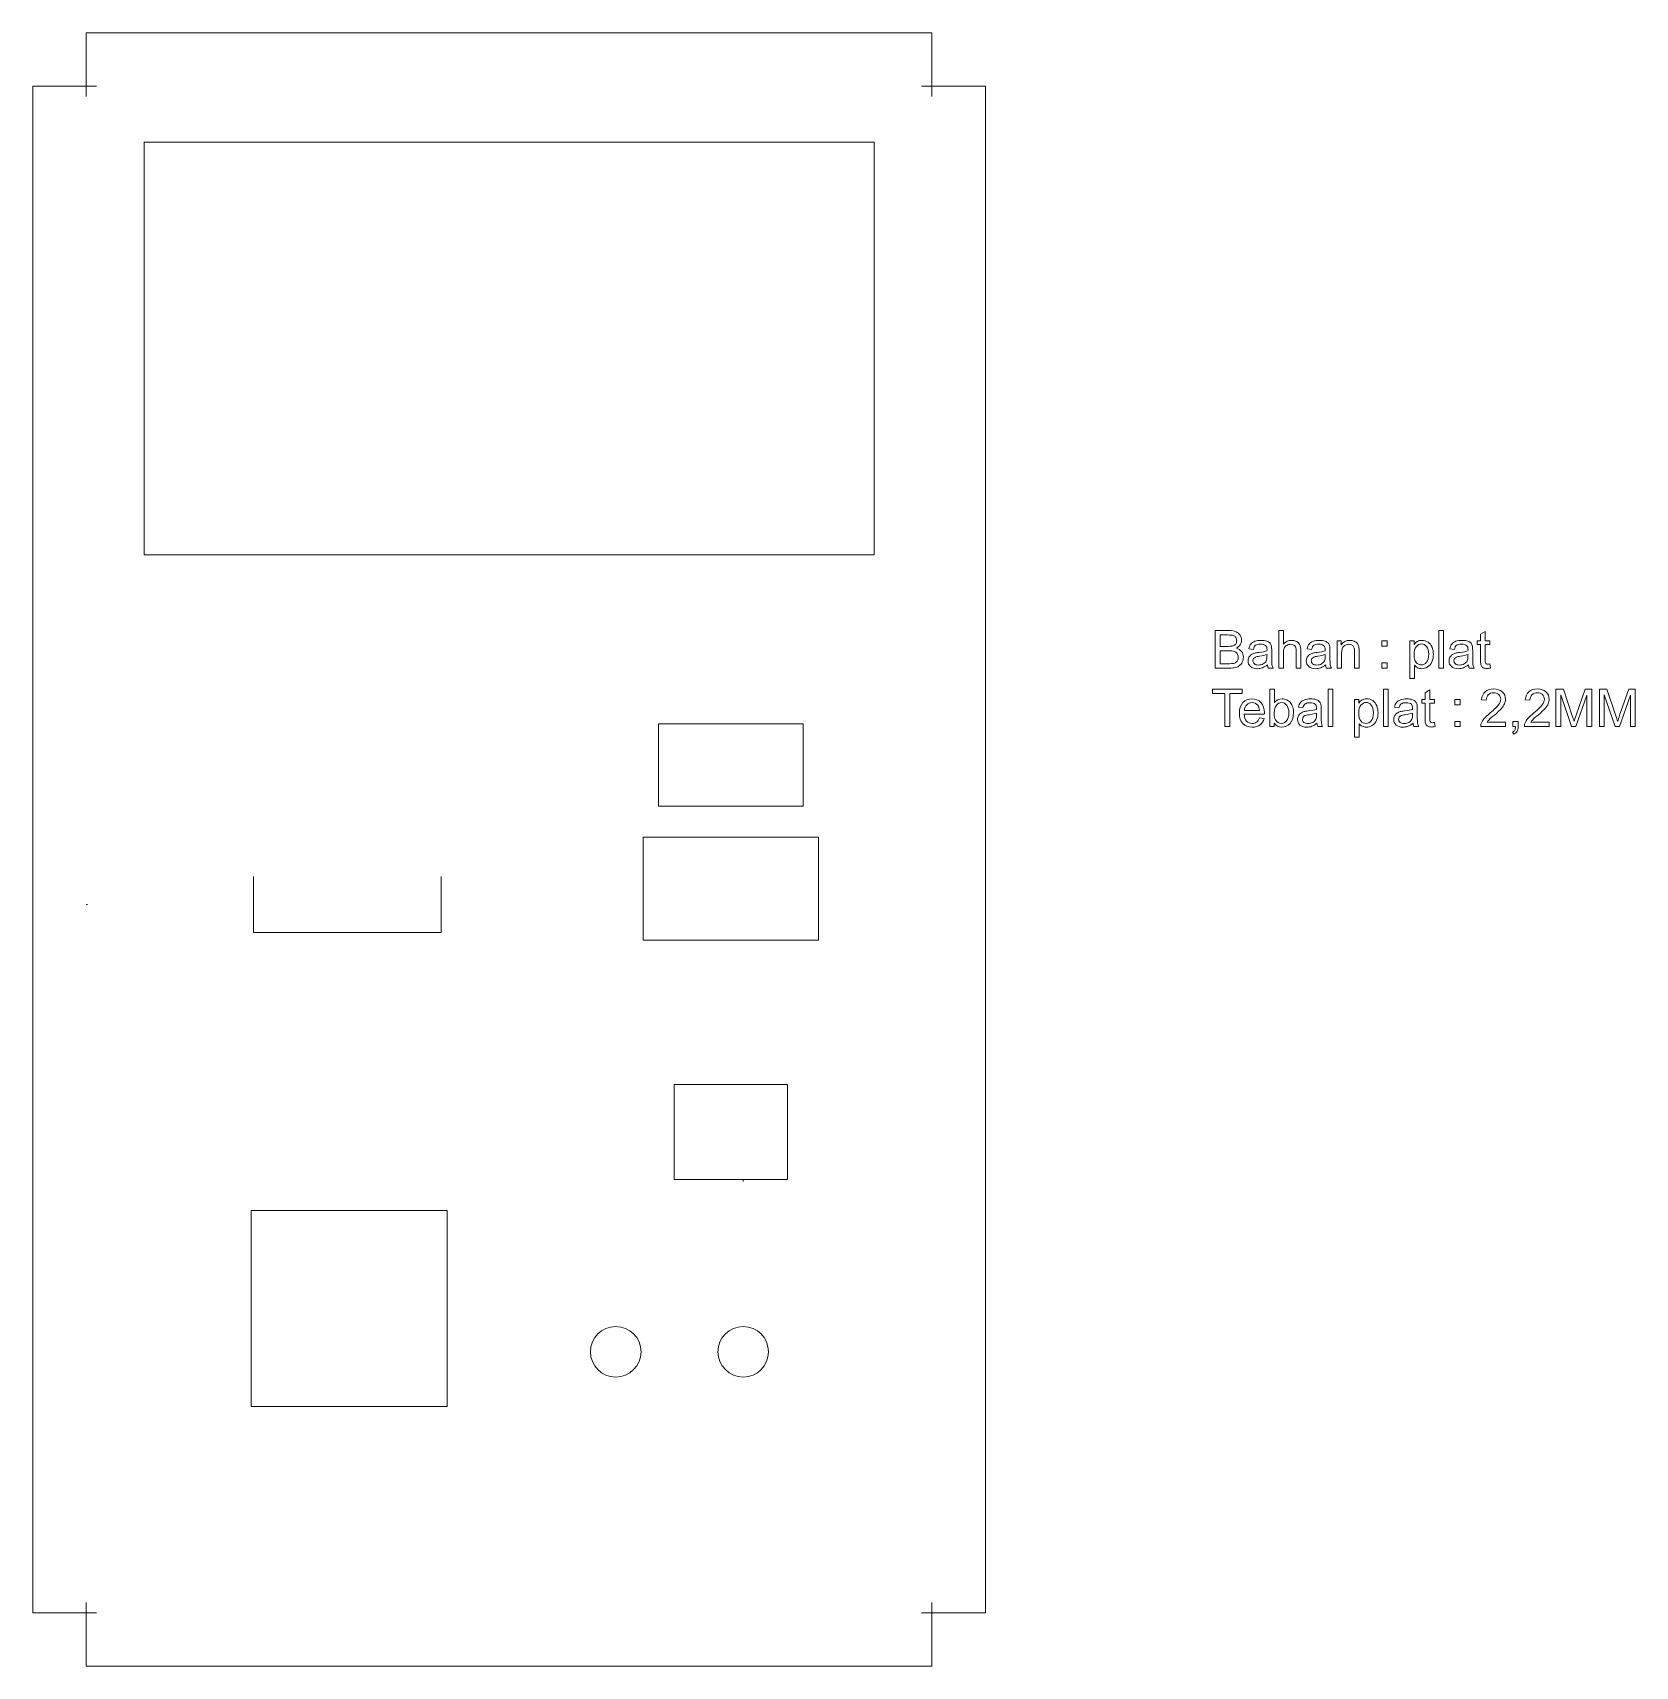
# Model space of a CAD drawing. Header units: centimetres. Extents: x -38.9 to 38.9, y -39.6 to 39.6.
import ezdxf

# ---------------------------------------------------------------- set-up
doc = ezdxf.new("R2010")
doc.units = ezdxf.units.CM
doc.header["$MEASUREMENT"] = 0
doc.layers.add('Layer 1', color=7, linetype='Continuous')

msp = doc.modelspace()

# ---------------------------------------------------------------- linework, layer by layer
at = {"layer": 'Layer 1', "color": 250, "lineweight": 20}
for points, knots in [([(-36.25291, 36.5), (-36.25291, 36.5), (-36.25291, 39.6), (-36.25291, 39.6), (-36.25291, 39.6), (-36.25291, 39.6), (-36.25291, 39.6), (-36.25291, 39.6), (-36.25291, 39.6), (-36.25291, 39.6), (-36.25291, 39.6), (-36.25291, 39.6), (-36.25291, 39.6), (-36.25291, 39.6), (4.74708, 39.6), (4.74708, 39.6), (4.74708, 39.6), (4.74708, 39.6), (4.74708, 39.6), (4.74708, 39.6), (4.74708, 39.6), (4.74708, 39.6), (4.74708, 39.6), (4.74708, 39.6), (4.74708, 39.6), (4.74708, 39.6), (4.74708, 37.78109), (4.74708, 36.92982), (4.74708, 36.92982), (4.74708, 36.92982), (4.74708, 36.92982), (4.74708, 36.66975), (4.74708, 36.5), (4.74708, 36.5)], [0, 0, 0, 0, 0.09090909, 0.09090909, 0.09090909, 0.18181818, 0.18181818, 0.18181818, 0.27272727, 0.27272727, 0.27272727, 0.36363636, 0.36363636, 0.36363636, 0.45454545, 0.45454545, 0.45454545, 0.54545455, 0.54545455, 0.54545455, 0.63636364, 0.63636364, 0.63636364, 0.72727273, 0.72727273, 0.72727273, 0.81818182, 0.81818182, 0.81818182, 0.90909091, 0.90909091, 0.90909091, 1, 1, 1, 1]), ([(-35.75291, -37), (-35.75291, -37), (-38.85291, -37), (-38.85291, -37), (-38.85291, -37), (-38.85291, -37), (-38.85291, -37), (-38.85291, -37), (-38.85291, -37), (-38.85291, -37), (-38.85291, -37), (-38.85291, -37), (-38.85291, -37), (-38.85291, -37), (-38.85291, 37), (-38.85291, 37), (-38.85291, 37), (-38.85291, 37), (-38.85291, 37), (-38.85291, 37), (-38.85291, 37), (-38.85291, 37), (-38.85291, 37), (-38.85291, 37), (-38.85291, 37), (-38.85291, 37), (-35.75291, 37), (-35.75291, 37)], [0, 0, 0, 0, 0.11111111, 0.11111111, 0.11111111, 0.22222222, 0.22222222, 0.22222222, 0.33333333, 0.33333333, 0.33333333, 0.44444444, 0.44444444, 0.44444444, 0.55555556, 0.55555556, 0.55555556, 0.66666667, 0.66666667, 0.66666667, 0.77777778, 0.77777778, 0.77777778, 0.88888889, 0.88888889, 0.88888889, 1, 1, 1, 1]), ([(4.24708, -37), (4.24708, -37), (7.34708, -37), (7.34708, -37), (7.34708, -37), (7.34708, -37), (7.34708, -37), (7.34708, -37), (7.34708, -37), (7.34708, -37), (7.34708, -37), (7.34708, -37), (7.34708, -37), (7.34708, -37), (7.34708, 37), (7.34708, 37), (7.34708, 37), (7.34708, 37), (7.34708, 37), (7.34708, 37), (7.34708, 37), (7.34708, 37), (7.34708, 37), (7.34708, 37), (7.34708, 37), (7.34708, 37), (4.24708, 37), (4.24708, 37)], [0, 0, 0, 0, 0.11111111, 0.11111111, 0.11111111, 0.22222222, 0.22222222, 0.22222222, 0.33333333, 0.33333333, 0.33333333, 0.44444444, 0.44444444, 0.44444444, 0.55555556, 0.55555556, 0.55555556, 0.66666667, 0.66666667, 0.66666667, 0.77777778, 0.77777778, 0.77777778, 0.88888889, 0.88888889, 0.88888889, 1, 1, 1, 1]), ([(-33.45291, 14.285), (-33.45291, 14.285), (1.94706, 14.285), (1.94706, 14.285), (1.94706, 14.285), (1.94706, 34.285), (1.94706, 34.285), (1.94706, 34.285), (-33.45291, 34.285), (-33.45291, 34.285), (-33.45291, 34.285), (-33.45291, 14.285), (-33.45291, 14.285)], [0, 0, 0, 0, 0.25, 0.25, 0.25, 0.5, 0.5, 0.5, 0.75, 0.75, 0.75, 1, 1, 1, 1]), ([(-8.503, 2.1), (-8.503, 2.1), (-1.503, 2.1), (-1.503, 2.1), (-1.503, 2.1), (-1.503, 6.1), (-1.503, 6.1), (-1.503, 6.1), (-8.503, 6.1), (-8.503, 6.1), (-8.503, 6.1), (-8.503, 2.1), (-8.503, 2.1)], [0, 0, 0, 0, 0.25, 0.25, 0.25, 0.5, 0.5, 0.5, 0.75, 0.75, 0.75, 1, 1, 1, 1]), ([(-9.253, -4.4), (-9.253, -4.4), (-0.753, -4.4), (-0.753, -4.4), (-0.753, -4.4), (-0.753, 0.6), (-0.753, 0.6), (-0.753, 0.6), (-9.253, 0.6), (-9.253, 0.6), (-9.253, 0.6), (-9.253, -4.4), (-9.253, -4.4)], [0, 0, 0, 0, 0.25, 0.25, 0.25, 0.5, 0.5, 0.5, 0.75, 0.75, 0.75, 1, 1, 1, 1]), ([(-28.15291, -4.01695), (-28.15291, -4.01695), (-19.05292, -4.01695), (-19.05292, -4.01695), (-19.05292, -4.01695), (-19.05292, -4.01695), (-19.05292, -4.01695), (-19.05292, -4.01695), (-19.05292, -4.01695), (-19.05292, -4.01695), (-19.05292, -4.01695), (-19.05292, -4.01695), (-19.05292, -4.01695), (-19.05292, -4.01695), (-19.05292, -1.31695), (-19.05292, -1.31695)], [0, 0, 0, 0, 0.2, 0.2, 0.2, 0.4, 0.4, 0.4, 0.6, 0.6, 0.6, 0.8, 0.8, 0.8, 1, 1, 1, 1]), ([(-7.75299, -16), (-7.75299, -16), (-2.25299, -16), (-2.25299, -16), (-2.25299, -16), (-2.25299, -16), (-2.25299, -16), (-2.25299, -16), (-2.25299, -16), (-2.25299, -16), (-2.25299, -16), (-2.25299, -16), (-2.25299, -16), (-2.25299, -16), (-2.25299, -11.4), (-2.25299, -11.4), (-2.25299, -11.4), (-2.25299, -11.4), (-2.25299, -11.4), (-2.25299, -11.4), (-2.25299, -11.4), (-2.25299, -11.4), (-2.25299, -11.4), (-2.25299, -11.4), (-2.25299, -11.4), (-2.25299, -11.4), (-7.75299, -11.4), (-7.75299, -11.4), (-7.75299, -11.4), (-7.75299, -11.4), (-7.75299, -11.4), (-7.75299, -11.4), (-7.75299, -11.4), (-7.75299, -11.4), (-7.75299, -11.4), (-7.75299, -11.4), (-7.75299, -11.4), (-7.75299, -11.4), (-7.75299, -16), (-7.75299, -16), (-7.75299, -16), (-7.75299, -16), (-7.75299, -16), (-7.75299, -16), (-7.75299, -16), (-7.75299, -16), (-7.75299, -16), (-7.75299, -16), (-7.75299, -16), (-7.75299, -16), (-7.75299, -16), (-7.75299, -16)], [0, 0, 0, 0, 0.05882353, 0.05882353, 0.05882353, 0.11764706, 0.11764706, 0.11764706, 0.17647059, 0.17647059, 0.17647059, 0.23529412, 0.23529412, 0.23529412, 0.29411765, 0.29411765, 0.29411765, 0.35294118, 0.35294118, 0.35294118, 0.41176471, 0.41176471, 0.41176471, 0.47058824, 0.47058824, 0.47058824, 0.52941176, 0.52941176, 0.52941176, 0.58823529, 0.58823529, 0.58823529, 0.64705882, 0.64705882, 0.64705882, 0.70588235, 0.70588235, 0.70588235, 0.76470588, 0.76470588, 0.76470588, 0.82352941, 0.82352941, 0.82352941, 0.88235294, 0.88235294, 0.88235294, 0.94117647, 0.94117647, 0.94117647, 1, 1, 1, 1]), ([(-28.25291, -27), (-28.25291, -27), (-18.75292, -27), (-18.75292, -27), (-18.75292, -27), (-18.75292, -27), (-18.75292, -27), (-18.75292, -27), (-18.75292, -27), (-18.75292, -27), (-18.75292, -27), (-18.75292, -27), (-18.75292, -27), (-18.75292, -27), (-18.75292, -17.5), (-18.75292, -17.5), (-18.75292, -17.5), (-18.75292, -17.5), (-18.75292, -17.5), (-18.75292, -17.5), (-18.75292, -17.5), (-18.75292, -17.5), (-18.75292, -17.5), (-18.75292, -17.5), (-18.75292, -17.5), (-18.75292, -17.5), (-28.25291, -17.5), (-28.25291, -17.5), (-28.25291, -17.5), (-28.25291, -17.5), (-28.25291, -17.5), (-28.25291, -17.5), (-28.25291, -17.5), (-28.25291, -17.5), (-28.25291, -17.5), (-28.25291, -17.5), (-28.25291, -17.5), (-28.25291, -17.5), (-28.25291, -27), (-28.25291, -27), (-28.25291, -27), (-28.25291, -27), (-28.25291, -27), (-28.25291, -27), (-28.25291, -27), (-28.25291, -27), (-28.25291, -27), (-28.25291, -27), (-28.25291, -27), (-28.25291, -27), (-28.25291, -27), (-28.25291, -27)], [0, 0, 0, 0, 0.05882353, 0.05882353, 0.05882353, 0.11764706, 0.11764706, 0.11764706, 0.17647059, 0.17647059, 0.17647059, 0.23529412, 0.23529412, 0.23529412, 0.29411765, 0.29411765, 0.29411765, 0.35294118, 0.35294118, 0.35294118, 0.41176471, 0.41176471, 0.41176471, 0.47058824, 0.47058824, 0.47058824, 0.52941176, 0.52941176, 0.52941176, 0.58823529, 0.58823529, 0.58823529, 0.64705882, 0.64705882, 0.64705882, 0.70588235, 0.70588235, 0.70588235, 0.76470588, 0.76470588, 0.76470588, 0.82352941, 0.82352941, 0.82352941, 0.88235294, 0.88235294, 0.88235294, 0.94117647, 0.94117647, 0.94117647, 1, 1, 1, 1]), ([(-10.58211, -23.125), (-11.25865, -23.125), (-11.8071, -23.67345), (-11.8071, -24.34999), (-11.8071, -24.34999), (-11.8071, -24.34999), (-11.8071, -24.34999), (-11.8071, -24.34999), (-11.8071, -24.34999), (-11.8071, -24.34999), (-11.8071, -24.34999), (-11.8071, -24.34999), (-11.8071, -24.34999), (-11.8071, -25.02654), (-11.25866, -25.57499), (-10.58211, -25.57499), (-10.58211, -25.57499), (-10.58211, -25.57499), (-10.58211, -25.57499), (-10.58211, -25.57499), (-10.58211, -25.57499), (-10.58211, -25.57499), (-10.58211, -25.57499), (-10.5821, -25.57499), (-10.5821, -25.57499), (-9.90555, -25.575), (-9.35711, -25.02655), (-9.35711, -24.35), (-9.35711, -24.35), (-9.35711, -24.35), (-9.35711, -24.35), (-9.35711, -24.35), (-9.35711, -24.35), (-9.35711, -24.35), (-9.35711, -24.35), (-9.3571, -24.35), (-9.3571, -24.35), (-9.3571, -23.67345), (-9.90555, -23.125), (-10.58211, -23.125)], [0, 0, 0, 0, 0.07692308, 0.07692308, 0.07692308, 0.15384615, 0.15384615, 0.15384615, 0.23076923, 0.23076923, 0.23076923, 0.30769231, 0.30769231, 0.30769231, 0.38461538, 0.38461538, 0.38461538, 0.46153846, 0.46153846, 0.46153846, 0.53846154, 0.53846154, 0.53846154, 0.61538462, 0.61538462, 0.61538462, 0.69230769, 0.69230769, 0.69230769, 0.76923077, 0.76923077, 0.76923077, 0.84615385, 0.84615385, 0.84615385, 0.92307692, 0.92307692, 0.92307692, 1, 1, 1, 1]), ([(-4.40211, -23.125), (-5.07865, -23.125), (-5.6271, -23.67345), (-5.6271, -24.34999), (-5.6271, -24.34999), (-5.6271, -24.34999), (-5.6271, -24.34999), (-5.6271, -24.34999), (-5.6271, -24.34999), (-5.6271, -24.34999), (-5.6271, -24.34999), (-5.6271, -24.34999), (-5.6271, -24.34999), (-5.6271, -25.02654), (-5.07866, -25.57499), (-4.40211, -25.57499), (-4.40211, -25.57499), (-4.40211, -25.57499), (-4.40211, -25.57499), (-4.40211, -25.57499), (-4.40211, -25.57499), (-4.40211, -25.57499), (-4.40211, -25.57499), (-4.4021, -25.57499), (-4.4021, -25.57499), (-3.72555, -25.575), (-3.17711, -25.02655), (-3.17711, -24.35), (-3.17711, -24.35), (-3.17711, -24.35), (-3.17711, -24.35), (-3.17711, -24.35), (-3.17711, -24.35), (-3.17711, -24.35), (-3.17711, -24.35), (-3.1771, -24.35), (-3.1771, -24.35), (-3.1771, -23.67345), (-3.72555, -23.125), (-4.40211, -23.125)], [0, 0, 0, 0, 0.07692308, 0.07692308, 0.07692308, 0.15384615, 0.15384615, 0.15384615, 0.23076923, 0.23076923, 0.23076923, 0.30769231, 0.30769231, 0.30769231, 0.38461538, 0.38461538, 0.38461538, 0.46153846, 0.46153846, 0.46153846, 0.53846154, 0.53846154, 0.53846154, 0.61538462, 0.61538462, 0.61538462, 0.69230769, 0.69230769, 0.69230769, 0.76923077, 0.76923077, 0.76923077, 0.84615385, 0.84615385, 0.84615385, 0.92307692, 0.92307692, 0.92307692, 1, 1, 1, 1]), ([(-36.25291, -36.5), (-36.25291, -36.5), (-36.25291, -39.6), (-36.25291, -39.6), (-36.25291, -39.6), (-36.25291, -39.6), (-36.25291, -39.6), (-36.25291, -39.6), (-36.25291, -39.6), (-36.25291, -39.6), (-36.25291, -39.6), (-36.25291, -39.6), (-36.25291, -39.6), (-36.25291, -39.6), (4.74708, -39.6), (4.74708, -39.6), (4.74708, -39.6), (4.74708, -39.6), (4.74708, -39.6), (4.74708, -39.6), (4.74708, -39.6), (4.74708, -39.6), (4.74708, -39.6), (4.74708, -39.6), (4.74708, -39.6), (4.74708, -39.6), (4.74708, -36.5), (4.74708, -36.5)], [0, 0, 0, 0, 0.11111111, 0.11111111, 0.11111111, 0.22222222, 0.22222222, 0.22222222, 0.33333333, 0.33333333, 0.33333333, 0.44444444, 0.44444444, 0.44444444, 0.55555556, 0.55555556, 0.55555556, 0.66666667, 0.66666667, 0.66666667, 0.77777778, 0.77777778, 0.77777778, 0.88888889, 0.88888889, 0.88888889, 1, 1, 1, 1])]:
    msp.add_open_spline(points, degree=3, knots=knots, dxfattribs=at)
for points in [[(-36.25291, 37), (-36.25291, 37), (-35.75291, 37), (-35.75291, 37)], [(4.24708, 37), (4.24708, 37), (4.74708, 37), (4.74708, 37)], [(4.74708, 37), (4.74708, 37), (4.74708, 36.5), (4.74708, 36.5)], [(-28.15291, -1.31695), (-28.15291, -1.31695), (-28.15291, -4.01695), (-28.15291, -4.01695)], [(-36.20195, -2.66695), (-36.20195, -2.66695), (-36.25291, -2.66695), (-36.25291, -2.66695)], [(-4.4021, -16), (-4.4021, -16), (-4.4021, -16.09805), (-4.4021, -16.09805)], [(4.74708, -37), (4.74708, -37), (4.74708, -36.5), (4.74708, -36.5)]]:
    msp.add_open_spline(points, degree=3, dxfattribs=at)
at = {"layer": 'Layer 1', "color": 250, "lineweight": 9}
for points, knots in [([(18.47578, 8.79422), (18.47578, 8.79422), (18.47578, 10.61286), (18.47578, 10.61286), (18.47578, 10.61286), (18.47578, 10.61286), (18.47578, 10.61286), (18.47578, 10.61286), (18.47578, 10.61286), (18.47578, 10.61286), (18.47578, 10.61286), (18.47578, 10.61286), (18.47578, 10.61286), (18.47578, 10.61286), (19.15818, 10.61286), (19.15818, 10.61286), (19.15818, 10.61286), (19.15818, 10.61286), (19.15818, 10.61286), (19.15818, 10.61286), (19.15818, 10.61286), (19.15818, 10.61286), (19.15818, 10.61286), (19.15818, 10.61286), (19.15818, 10.61286), (19.29704, 10.61286), (19.40837, 10.59466), (19.49262, 10.55783), (19.49262, 10.55783), (19.49262, 10.55783), (19.49262, 10.55783), (19.49262, 10.55783), (19.49262, 10.55783), (19.49262, 10.55783), (19.49262, 10.55783), (19.49262, 10.55783), (19.49262, 10.55783), (19.57644, 10.521), (19.64205, 10.46427), (19.68947, 10.38765), (19.68947, 10.38765), (19.68947, 10.38765), (19.68947, 10.38765), (19.68947, 10.38765), (19.68947, 10.38765), (19.68947, 10.38765), (19.68947, 10.38765), (19.68947, 10.38765), (19.68947, 10.38765), (19.7373, 10.31145), (19.76101, 10.23144), (19.76101, 10.14762), (19.76101, 10.14762), (19.76101, 10.14762), (19.76101, 10.14762), (19.76101, 10.14762), (19.76101, 10.14762), (19.76101, 10.14762), (19.76101, 10.14762), (19.76101, 10.14762), (19.76101, 10.14762), (19.761, 10.07015), (19.73984, 9.99691), (19.69793, 9.92833), (19.69793, 9.92833), (19.69793, 9.92833), (19.69793, 9.92833), (19.69793, 9.92833), (19.69793, 9.92833), (19.69793, 9.92833), (19.69793, 9.92833), (19.69792, 9.92833), (19.69792, 9.92833), (19.65601, 9.85975), (19.59252, 9.80429), (19.50743, 9.76196), (19.50743, 9.76196), (19.50743, 9.76196), (19.50743, 9.76196), (19.50743, 9.76196), (19.50743, 9.76196), (19.50743, 9.76196), (19.50743, 9.76196), (19.50743, 9.76196), (19.50743, 9.76196), (19.6175, 9.72979), (19.70217, 9.67475), (19.76101, 9.59686), (19.76101, 9.59686), (19.76101, 9.59686), (19.76101, 9.59686), (19.76101, 9.59686), (19.76101, 9.59686), (19.76101, 9.59686), (19.76101, 9.59686), (19.76101, 9.59686), (19.76101, 9.59686), (19.82029, 9.51939), (19.84991, 9.42753), (19.84991, 9.32169), (19.84991, 9.32169), (19.84991, 9.32169), (19.84991, 9.32169), (19.84991, 9.32169), (19.84991, 9.32169), (19.84991, 9.32169), (19.84991, 9.32169), (19.84991, 9.32169), (19.8499, 9.32169), (19.8499, 9.23618), (19.83171, 9.15702), (19.79572, 9.08378), (19.79572, 9.08378), (19.79572, 9.08378), (19.79572, 9.08378), (19.79572, 9.08378), (19.79572, 9.08378), (19.79572, 9.08378), (19.79572, 9.08378), (19.79571, 9.08378), (19.79571, 9.08378), (19.75973, 9.01054), (19.71529, 8.95424), (19.66238, 8.91445), (19.66238, 8.91445), (19.66238, 8.91445), (19.66238, 8.91445), (19.66238, 8.91445), (19.66238, 8.91445), (19.66238, 8.91445), (19.66238, 8.91445), (19.66237, 8.91445), (19.66237, 8.91445), (19.60946, 8.87508), (19.54299, 8.84502), (19.46341, 8.8247), (19.46341, 8.8247), (19.46341, 8.8247), (19.46341, 8.8247), (19.46341, 8.8247), (19.46341, 8.8247), (19.46341, 8.8247), (19.46341, 8.8247), (19.4634, 8.8247), (19.4634, 8.8247), (19.38339, 8.80438), (19.28561, 8.79422), (19.16961, 8.79422), (19.16961, 8.79422), (19.16961, 8.79422), (19.16961, 8.79422), (19.16961, 8.79422), (19.16961, 8.79422), (19.16961, 8.79422), (19.16961, 8.79422), (19.16961, 8.79422), (19.1696, 8.79422), (19.1696, 8.79422), (18.47578, 8.79422), (18.47578, 8.79422)], [0, 0, 0, 0, 0.01886792, 0.01886792, 0.01886792, 0.03773585, 0.03773585, 0.03773585, 0.05660377, 0.05660377, 0.05660377, 0.0754717, 0.0754717, 0.0754717, 0.09433962, 0.09433962, 0.09433962, 0.11320755, 0.11320755, 0.11320755, 0.13207547, 0.13207547, 0.13207547, 0.1509434, 0.1509434, 0.1509434, 0.16981132, 0.16981132, 0.16981132, 0.18867925, 0.18867925, 0.18867925, 0.20754717, 0.20754717, 0.20754717, 0.22641509, 0.22641509, 0.22641509, 0.24528302, 0.24528302, 0.24528302, 0.26415094, 0.26415094, 0.26415094, 0.28301887, 0.28301887, 0.28301887, 0.30188679, 0.30188679, 0.30188679, 0.32075472, 0.32075472, 0.32075472, 0.33962264, 0.33962264, 0.33962264, 0.35849057, 0.35849057, 0.35849057, 0.37735849, 0.37735849, 0.37735849, 0.39622642, 0.39622642, 0.39622642, 0.41509434, 0.41509434, 0.41509434, 0.43396226, 0.43396226, 0.43396226, 0.45283019, 0.45283019, 0.45283019, 0.47169811, 0.47169811, 0.47169811, 0.49056604, 0.49056604, 0.49056604, 0.50943396, 0.50943396, 0.50943396, 0.52830189, 0.52830189, 0.52830189, 0.54716981, 0.54716981, 0.54716981, 0.56603774, 0.56603774, 0.56603774, 0.58490566, 0.58490566, 0.58490566, 0.60377358, 0.60377358, 0.60377358, 0.62264151, 0.62264151, 0.62264151, 0.64150943, 0.64150943, 0.64150943, 0.66037736, 0.66037736, 0.66037736, 0.67924528, 0.67924528, 0.67924528, 0.69811321, 0.69811321, 0.69811321, 0.71698113, 0.71698113, 0.71698113, 0.73584906, 0.73584906, 0.73584906, 0.75471698, 0.75471698, 0.75471698, 0.77358491, 0.77358491, 0.77358491, 0.79245283, 0.79245283, 0.79245283, 0.81132075, 0.81132075, 0.81132075, 0.83018868, 0.83018868, 0.83018868, 0.8490566, 0.8490566, 0.8490566, 0.86792453, 0.86792453, 0.86792453, 0.88679245, 0.88679245, 0.88679245, 0.90566038, 0.90566038, 0.90566038, 0.9245283, 0.9245283, 0.9245283, 0.94339623, 0.94339623, 0.94339623, 0.96226415, 0.96226415, 0.96226415, 0.98113208, 0.98113208, 0.98113208, 1, 1, 1, 1]), ([(18.71707, 9.84832), (18.71707, 9.84832), (19.11036, 9.84832), (19.11036, 9.84832), (19.11036, 9.84832), (19.11036, 9.84832), (19.11036, 9.84832), (19.11036, 9.84832), (19.11036, 9.84832), (19.11036, 9.84832), (19.11036, 9.84832), (19.11036, 9.84832), (19.11036, 9.84832), (19.21703, 9.84832), (19.29365, 9.85552), (19.33978, 9.86949), (19.33978, 9.86949), (19.33978, 9.86949), (19.33978, 9.86949), (19.33978, 9.86949), (19.33978, 9.86949), (19.33978, 9.86949), (19.33978, 9.86949), (19.33979, 9.86949), (19.33979, 9.86949), (19.40119, 9.88769), (19.44731, 9.91817), (19.47822, 9.9605), (19.47822, 9.9605), (19.47822, 9.9605), (19.47822, 9.9605), (19.47822, 9.9605), (19.47822, 9.9605), (19.47822, 9.9605), (19.47822, 9.9605), (19.47822, 9.9605), (19.47822, 9.9605), (19.50913, 10.00284), (19.52479, 10.05575), (19.52479, 10.11968), (19.52479, 10.11968), (19.52479, 10.11968), (19.52479, 10.11968), (19.52479, 10.11968), (19.52479, 10.11968), (19.52479, 10.11968), (19.52479, 10.11968), (19.52479, 10.11968), (19.52479, 10.11968), (19.52478, 10.18021), (19.51041, 10.23355), (19.48119, 10.27927), (19.48119, 10.27927), (19.48119, 10.27927), (19.48119, 10.27927), (19.48119, 10.27927), (19.48119, 10.27927), (19.48119, 10.27927), (19.48119, 10.27927), (19.48118, 10.27927), (19.48118, 10.27927), (19.4524, 10.32542), (19.41091, 10.35717), (19.35716, 10.3741), (19.35716, 10.3741), (19.35716, 10.3741), (19.35716, 10.3741), (19.35716, 10.3741), (19.35716, 10.3741), (19.35716, 10.3741), (19.35716, 10.3741), (19.35715, 10.3741), (19.35715, 10.3741), (19.30338, 10.39103), (19.2111, 10.3995), (19.08072, 10.3995), (19.08072, 10.3995), (19.08072, 10.3995), (19.08072, 10.3995), (19.08072, 10.3995), (19.08072, 10.3995), (19.08072, 10.3995), (19.08072, 10.3995), (19.08072, 10.3995), (19.08071, 10.3995), (19.08071, 10.3995), (18.71707, 10.3995), (18.71707, 10.3995), (18.71707, 10.3995), (18.71707, 10.3995), (18.71707, 10.3995), (18.71707, 10.3995), (18.71707, 10.3995), (18.71707, 10.3995), (18.71707, 10.3995), (18.71707, 10.3995), (18.71707, 10.3995), (18.71707, 10.3995), (18.71707, 9.84832), (18.71707, 9.84832)], [0, 0, 0, 0, 0.03030303, 0.03030303, 0.03030303, 0.06060606, 0.06060606, 0.06060606, 0.09090909, 0.09090909, 0.09090909, 0.12121212, 0.12121212, 0.12121212, 0.15151515, 0.15151515, 0.15151515, 0.18181818, 0.18181818, 0.18181818, 0.21212121, 0.21212121, 0.21212121, 0.24242424, 0.24242424, 0.24242424, 0.27272727, 0.27272727, 0.27272727, 0.3030303, 0.3030303, 0.3030303, 0.33333333, 0.33333333, 0.33333333, 0.36363636, 0.36363636, 0.36363636, 0.39393939, 0.39393939, 0.39393939, 0.42424242, 0.42424242, 0.42424242, 0.45454545, 0.45454545, 0.45454545, 0.48484848, 0.48484848, 0.48484848, 0.51515152, 0.51515152, 0.51515152, 0.54545455, 0.54545455, 0.54545455, 0.57575758, 0.57575758, 0.57575758, 0.60606061, 0.60606061, 0.60606061, 0.63636364, 0.63636364, 0.63636364, 0.66666667, 0.66666667, 0.66666667, 0.6969697, 0.6969697, 0.6969697, 0.72727273, 0.72727273, 0.72727273, 0.75757576, 0.75757576, 0.75757576, 0.78787879, 0.78787879, 0.78787879, 0.81818182, 0.81818182, 0.81818182, 0.84848485, 0.84848485, 0.84848485, 0.87878788, 0.87878788, 0.87878788, 0.90909091, 0.90909091, 0.90909091, 0.93939394, 0.93939394, 0.93939394, 0.96969697, 0.96969697, 0.96969697, 1, 1, 1, 1]), ([(21.56483, 8.79422), (21.56483, 8.79422), (21.56483, 10.61286), (21.56483, 10.61286), (21.56483, 10.61286), (21.56483, 10.61286), (21.56483, 10.61286), (21.56483, 10.61286), (21.56483, 10.61286), (21.56483, 10.61286), (21.56483, 10.61286), (21.56483, 10.61286), (21.56483, 10.61286), (21.56483, 10.61286), (21.78835, 10.61286), (21.78835, 10.61286), (21.78835, 10.61286), (21.78835, 10.61286), (21.78835, 10.61286), (21.78835, 10.61286), (21.78835, 10.61286), (21.78835, 10.61286), (21.78835, 10.61286), (21.78835, 10.61286), (21.78835, 10.61286), (21.78835, 10.61286), (21.78835, 9.95839), (21.78835, 9.95839), (21.78835, 9.95839), (21.78835, 9.95839), (21.78835, 9.95839), (21.78835, 9.95839), (21.78835, 9.95839), (21.78835, 9.95839), (21.78835, 9.95839), (21.78835, 9.95839), (21.78835, 9.95839), (21.89209, 10.07988), (22.02288, 10.14042), (22.18122, 10.14042), (22.18122, 10.14042), (22.18122, 10.14042), (22.18122, 10.14042), (22.18122, 10.14042), (22.18122, 10.14042), (22.18122, 10.14042), (22.18122, 10.14042), (22.18122, 10.14042), (22.18122, 10.14042), (22.27816, 10.14042), (22.36238, 10.12137), (22.43436, 10.08285), (22.43436, 10.08285), (22.43436, 10.08285), (22.43436, 10.08285), (22.43436, 10.08285), (22.43436, 10.08285), (22.43436, 10.08285), (22.43436, 10.08285), (22.43436, 10.08285), (22.43436, 10.08285), (22.50591, 10.04432), (22.55712, 9.99141), (22.58804, 9.92367), (22.58804, 9.92367), (22.58804, 9.92367), (22.58804, 9.92367), (22.58804, 9.92367), (22.58804, 9.92367), (22.58804, 9.92367), (22.58804, 9.92367), (22.58804, 9.92367), (22.58804, 9.92367), (22.61893, 9.85594), (22.63418, 9.7573), (22.63418, 9.62861), (22.63418, 9.62861), (22.63418, 9.62861), (22.63418, 9.62861), (22.63418, 9.62861), (22.63418, 9.62861), (22.63418, 9.62861), (22.63418, 9.62861), (22.63418, 9.62861), (22.63418, 9.62861), (22.63418, 9.62861), (22.63418, 8.79422), (22.63418, 8.79422), (22.63418, 8.79422), (22.63418, 8.79422), (22.63418, 8.79422), (22.63418, 8.79422), (22.63418, 8.79422), (22.63418, 8.79422), (22.63418, 8.79422), (22.63418, 8.79422), (22.63417, 8.79422), (22.63417, 8.79422), (22.41067, 8.79422), (22.41067, 8.79422), (22.41067, 8.79422), (22.41067, 8.79422), (22.41067, 8.79422), (22.41067, 8.79422), (22.41067, 8.79422), (22.41067, 8.79422), (22.41067, 8.79422), (22.41067, 8.79422), (22.41067, 8.79422), (22.41067, 8.79422), (22.41067, 9.62776), (22.41067, 9.62776), (22.41067, 9.62776), (22.41067, 9.62776), (22.41067, 9.62776), (22.41067, 9.62776), (22.41067, 9.62776), (22.41067, 9.62776), (22.41067, 9.62776), (22.41067, 9.62776), (22.41066, 9.62776), (22.41066, 9.7391), (22.38652, 9.82038), (22.33869, 9.87118), (22.33869, 9.87118), (22.33869, 9.87118), (22.33869, 9.87118), (22.33869, 9.87118), (22.33869, 9.87118), (22.33869, 9.87118), (22.33869, 9.87118), (22.33868, 9.87118), (22.33868, 9.87118), (22.29042, 9.92198), (22.22269, 9.94738), (22.13464, 9.94738), (22.13464, 9.94738), (22.13464, 9.94738), (22.13464, 9.94738), (22.13464, 9.94738), (22.13464, 9.94738), (22.13464, 9.94738), (22.13464, 9.94738), (22.13464, 9.94738), (22.13464, 9.94738), (22.06901, 9.94738), (22.00721, 9.93045), (21.94923, 9.89616), (21.94923, 9.89616), (21.94923, 9.89616), (21.94923, 9.89616), (21.94923, 9.89616), (21.94923, 9.89616), (21.94923, 9.89616), (21.94923, 9.89616), (21.94922, 9.89616), (21.94922, 9.89616), (21.89122, 9.86187), (21.85016, 9.8153), (21.82518, 9.75646), (21.82518, 9.75646), (21.82518, 9.75646), (21.82518, 9.75646), (21.82518, 9.75646), (21.82518, 9.75646), (21.82518, 9.75646), (21.82518, 9.75646), (21.82517, 9.75646), (21.82517, 9.75646), (21.80062, 9.69804), (21.78835, 9.61718), (21.78835, 9.51389), (21.78835, 9.51389), (21.78835, 9.51389), (21.78835, 9.51389), (21.78835, 9.51389), (21.78835, 9.51389), (21.78835, 9.51389), (21.78835, 9.51389), (21.78835, 9.51389), (21.78835, 9.51389), (21.78835, 9.51389), (21.78835, 8.79422), (21.78835, 8.79422), (21.78835, 8.79422), (21.78835, 8.79422), (21.78835, 8.79422), (21.78835, 8.79422), (21.78835, 8.79422), (21.78835, 8.79422), (21.78835, 8.79422), (21.78835, 8.79422), (21.78834, 8.79422), (21.78834, 8.79422), (21.56483, 8.79422), (21.56483, 8.79422)], [0, 0, 0, 0, 0.01538462, 0.01538462, 0.01538462, 0.03076923, 0.03076923, 0.03076923, 0.04615385, 0.04615385, 0.04615385, 0.06153846, 0.06153846, 0.06153846, 0.07692308, 0.07692308, 0.07692308, 0.09230769, 0.09230769, 0.09230769, 0.10769231, 0.10769231, 0.10769231, 0.12307692, 0.12307692, 0.12307692, 0.13846154, 0.13846154, 0.13846154, 0.15384615, 0.15384615, 0.15384615, 0.16923077, 0.16923077, 0.16923077, 0.18461538, 0.18461538, 0.18461538, 0.2, 0.2, 0.2, 0.21538462, 0.21538462, 0.21538462, 0.23076923, 0.23076923, 0.23076923, 0.24615385, 0.24615385, 0.24615385, 0.26153846, 0.26153846, 0.26153846, 0.27692308, 0.27692308, 0.27692308, 0.29230769, 0.29230769, 0.29230769, 0.30769231, 0.30769231, 0.30769231, 0.32307692, 0.32307692, 0.32307692, 0.33846154, 0.33846154, 0.33846154, 0.35384615, 0.35384615, 0.35384615, 0.36923077, 0.36923077, 0.36923077, 0.38461538, 0.38461538, 0.38461538, 0.4, 0.4, 0.4, 0.41538462, 0.41538462, 0.41538462, 0.43076923, 0.43076923, 0.43076923, 0.44615385, 0.44615385, 0.44615385, 0.46153846, 0.46153846, 0.46153846, 0.47692308, 0.47692308, 0.47692308, 0.49230769, 0.49230769, 0.49230769, 0.50769231, 0.50769231, 0.50769231, 0.52307692, 0.52307692, 0.52307692, 0.53846154, 0.53846154, 0.53846154, 0.55384615, 0.55384615, 0.55384615, 0.56923077, 0.56923077, 0.56923077, 0.58461538, 0.58461538, 0.58461538, 0.6, 0.6, 0.6, 0.61538462, 0.61538462, 0.61538462, 0.63076923, 0.63076923, 0.63076923, 0.64615385, 0.64615385, 0.64615385, 0.66153846, 0.66153846, 0.66153846, 0.67692308, 0.67692308, 0.67692308, 0.69230769, 0.69230769, 0.69230769, 0.70769231, 0.70769231, 0.70769231, 0.72307692, 0.72307692, 0.72307692, 0.73846154, 0.73846154, 0.73846154, 0.75384615, 0.75384615, 0.75384615, 0.76923077, 0.76923077, 0.76923077, 0.78461538, 0.78461538, 0.78461538, 0.8, 0.8, 0.8, 0.81538462, 0.81538462, 0.81538462, 0.83076923, 0.83076923, 0.83076923, 0.84615385, 0.84615385, 0.84615385, 0.86153846, 0.86153846, 0.86153846, 0.87692308, 0.87692308, 0.87692308, 0.89230769, 0.89230769, 0.89230769, 0.90769231, 0.90769231, 0.90769231, 0.92307692, 0.92307692, 0.92307692, 0.93846154, 0.93846154, 0.93846154, 0.95384615, 0.95384615, 0.95384615, 0.96923077, 0.96923077, 0.96923077, 0.98461538, 0.98461538, 0.98461538, 1, 1, 1, 1]), ([(29.32749, 8.79422), (29.32749, 8.79422), (29.32749, 10.61286), (29.32749, 10.61286), (29.32749, 10.61286), (29.32749, 10.61286), (29.32749, 10.61286), (29.32749, 10.61286), (29.32749, 10.61286), (29.32749, 10.61286), (29.32749, 10.61286), (29.32749, 10.61286), (29.32749, 10.61286), (29.3275, 10.61286), (29.55102, 10.61286), (29.55102, 10.61286), (29.55102, 10.61286), (29.55102, 10.61286), (29.55102, 10.61286), (29.55102, 10.61286), (29.55102, 10.61286), (29.55102, 10.61286), (29.55102, 10.61286), (29.55102, 10.61286), (29.55102, 10.61286), (29.55102, 10.61286), (29.55102, 8.79422), (29.55102, 8.79422), (29.55102, 8.79422), (29.55102, 8.79422), (29.55102, 8.79422), (29.55102, 8.79422), (29.55102, 8.79422), (29.55102, 8.79422), (29.55102, 8.79422), (29.55102, 8.79422), (29.55102, 8.79422), (29.55101, 8.79422), (29.32749, 8.79422), (29.32749, 8.79422)], [0, 0, 0, 0, 0.07692308, 0.07692308, 0.07692308, 0.15384615, 0.15384615, 0.15384615, 0.23076923, 0.23076923, 0.23076923, 0.30769231, 0.30769231, 0.30769231, 0.38461538, 0.38461538, 0.38461538, 0.46153846, 0.46153846, 0.46153846, 0.53846154, 0.53846154, 0.53846154, 0.61538462, 0.61538462, 0.61538462, 0.69230769, 0.69230769, 0.69230769, 0.76923077, 0.76923077, 0.76923077, 0.84615385, 0.84615385, 0.84615385, 0.92307692, 0.92307692, 0.92307692, 1, 1, 1, 1]), ([(31.79468, 8.99361), (31.79468, 8.99361), (31.82516, 8.79634), (31.82516, 8.79634), (31.82516, 8.79634), (31.82516, 8.79634), (31.82516, 8.79634), (31.82516, 8.79634), (31.82516, 8.79634), (31.82516, 8.79634), (31.82516, 8.79634), (31.82515, 8.79634), (31.82515, 8.79634), (31.7625, 8.78321), (31.7062, 8.77644), (31.6571, 8.77644), (31.6571, 8.77644), (31.6571, 8.77644), (31.6571, 8.77644), (31.6571, 8.77644), (31.6571, 8.77644), (31.6571, 8.77644), (31.6571, 8.77644), (31.65709, 8.77644), (31.65709, 8.77644), (31.57623, 8.77644), (31.51359, 8.78914), (31.46871, 8.81496), (31.46871, 8.81496), (31.46871, 8.81496), (31.46871, 8.81496), (31.46871, 8.81496), (31.46871, 8.81496), (31.46871, 8.81496), (31.46871, 8.81496), (31.4687, 8.81496), (31.4687, 8.81496), (31.42425, 8.84079), (31.39294, 8.87423), (31.37473, 8.91614), (31.37473, 8.91614), (31.37473, 8.91614), (31.37473, 8.91614), (31.37473, 8.91614), (31.37473, 8.91614), (31.37473, 8.91614), (31.37473, 8.91614), (31.37472, 8.91614), (31.37472, 8.91614), (31.35652, 8.95805), (31.34764, 9.0461), (31.34764, 9.1803), (31.34764, 9.1803), (31.34764, 9.1803), (31.34764, 9.1803), (31.34764, 9.1803), (31.34764, 9.1803), (31.34764, 9.1803), (31.34764, 9.1803), (31.34764, 9.1803), (31.34764, 9.1803), (31.34764, 9.1803), (31.34764, 9.93976), (31.34764, 9.93976), (31.34764, 9.93976), (31.34764, 9.93976), (31.34764, 9.93976), (31.34764, 9.93976), (31.34764, 9.93976), (31.34764, 9.93976), (31.34764, 9.93976), (31.34764, 9.93976), (31.34763, 9.93976), (31.34763, 9.93976), (31.18254, 9.93976), (31.18254, 9.93976), (31.18254, 9.93976), (31.18254, 9.93976), (31.18254, 9.93976), (31.18254, 9.93976), (31.18254, 9.93976), (31.18254, 9.93976), (31.18254, 9.93976), (31.18254, 9.93976), (31.18254, 9.93976), (31.18254, 9.93976), (31.18254, 10.11248), (31.18254, 10.11248), (31.18254, 10.11248), (31.18254, 10.11248), (31.18254, 10.11248), (31.18254, 10.11248), (31.18254, 10.11248), (31.18254, 10.11248), (31.18254, 10.11248), (31.18254, 10.11248), (31.18254, 10.11248), (31.18254, 10.11248), (31.34764, 10.11248), (31.34764, 10.11248), (31.34764, 10.11248), (31.34764, 10.11248), (31.34764, 10.11248), (31.34764, 10.11248), (31.34764, 10.11248), (31.34764, 10.11248), (31.34764, 10.11248), (31.34764, 10.11248), (31.34764, 10.11248), (31.34764, 10.11248), (31.34764, 10.43845), (31.34764, 10.43845), (31.34764, 10.43845), (31.34764, 10.43845), (31.34764, 10.43845), (31.34764, 10.43845), (31.34764, 10.43845), (31.34764, 10.43845), (31.34764, 10.43845), (31.34764, 10.43845), (31.34764, 10.43845), (31.34764, 10.43845), (31.57116, 10.57264), (31.57116, 10.57264), (31.57116, 10.57264), (31.57116, 10.57264), (31.57116, 10.57264), (31.57116, 10.57264), (31.57116, 10.57264), (31.57116, 10.57264), (31.57116, 10.57264), (31.57116, 10.57264), (31.57116, 10.57264), (31.57116, 10.57264), (31.57116, 10.11248), (31.57116, 10.11248), (31.57116, 10.11248), (31.57116, 10.11248), (31.57116, 10.11248), (31.57116, 10.11248), (31.57116, 10.11248), (31.57116, 10.11248), (31.57116, 10.11248), (31.57116, 10.11248), (31.57116, 10.11248), (31.57116, 10.11248), (31.79468, 10.11248), (31.79468, 10.11248), (31.79468, 10.11248), (31.79468, 10.11248), (31.79468, 10.11248), (31.79468, 10.11248), (31.79468, 10.11248), (31.79468, 10.11248), (31.79468, 10.11248), (31.79468, 10.11248), (31.79468, 10.11248), (31.79468, 10.11248), (31.79468, 9.93976), (31.79468, 9.93976), (31.79468, 9.93976), (31.79468, 9.93976), (31.79468, 9.93976), (31.79468, 9.93976), (31.79468, 9.93976), (31.79468, 9.93976), (31.79468, 9.93976), (31.79468, 9.93976), (31.79467, 9.93976), (31.79467, 9.93976), (31.57116, 9.93976), (31.57116, 9.93976), (31.57116, 9.93976), (31.57116, 9.93976), (31.57116, 9.93976), (31.57116, 9.93976), (31.57116, 9.93976), (31.57116, 9.93976), (31.57116, 9.93976), (31.57116, 9.93976), (31.57116, 9.93976), (31.57116, 9.93976), (31.57116, 9.1676), (31.57116, 9.1676), (31.57116, 9.1676), (31.57116, 9.1676), (31.57116, 9.1676), (31.57116, 9.1676), (31.57116, 9.1676), (31.57116, 9.1676), (31.57116, 9.1676), (31.57116, 9.1676), (31.57116, 9.1676), (31.57116, 9.10368), (31.57497, 9.06261), (31.58301, 9.04441), (31.58301, 9.04441), (31.58301, 9.04441), (31.58301, 9.04441), (31.58301, 9.04441), (31.58301, 9.04441), (31.58301, 9.04441), (31.58301, 9.04441), (31.58301, 9.04441), (31.58301, 9.04441), (31.59063, 9.02621), (31.60333, 9.01181), (31.62111, 9.00081), (31.62111, 9.00081), (31.62111, 9.00081), (31.62111, 9.00081), (31.62111, 9.00081), (31.62111, 9.00081), (31.62111, 9.00081), (31.62111, 9.00081), (31.62111, 9.00081), (31.62111, 9.00081), (31.63889, 8.99022), (31.66429, 8.98472), (31.69731, 8.98472), (31.69731, 8.98472), (31.69731, 8.98472), (31.69731, 8.98472), (31.69731, 8.98472), (31.69731, 8.98472), (31.69731, 8.98472), (31.69731, 8.98472), (31.69731, 8.98472), (31.69731, 8.98472), (31.72187, 8.98472), (31.75446, 8.98768), (31.79468, 8.99361)], [0, 0, 0, 0, 0.01298701, 0.01298701, 0.01298701, 0.02597403, 0.02597403, 0.02597403, 0.03896104, 0.03896104, 0.03896104, 0.05194805, 0.05194805, 0.05194805, 0.06493506, 0.06493506, 0.06493506, 0.07792208, 0.07792208, 0.07792208, 0.09090909, 0.09090909, 0.09090909, 0.1038961, 0.1038961, 0.1038961, 0.11688312, 0.11688312, 0.11688312, 0.12987013, 0.12987013, 0.12987013, 0.14285714, 0.14285714, 0.14285714, 0.15584416, 0.15584416, 0.15584416, 0.16883117, 0.16883117, 0.16883117, 0.18181818, 0.18181818, 0.18181818, 0.19480519, 0.19480519, 0.19480519, 0.20779221, 0.20779221, 0.20779221, 0.22077922, 0.22077922, 0.22077922, 0.23376623, 0.23376623, 0.23376623, 0.24675325, 0.24675325, 0.24675325, 0.25974026, 0.25974026, 0.25974026, 0.27272727, 0.27272727, 0.27272727, 0.28571429, 0.28571429, 0.28571429, 0.2987013, 0.2987013, 0.2987013, 0.31168831, 0.31168831, 0.31168831, 0.32467532, 0.32467532, 0.32467532, 0.33766234, 0.33766234, 0.33766234, 0.35064935, 0.35064935, 0.35064935, 0.36363636, 0.36363636, 0.36363636, 0.37662338, 0.37662338, 0.37662338, 0.38961039, 0.38961039, 0.38961039, 0.4025974, 0.4025974, 0.4025974, 0.41558442, 0.41558442, 0.41558442, 0.42857143, 0.42857143, 0.42857143, 0.44155844, 0.44155844, 0.44155844, 0.45454545, 0.45454545, 0.45454545, 0.46753247, 0.46753247, 0.46753247, 0.48051948, 0.48051948, 0.48051948, 0.49350649, 0.49350649, 0.49350649, 0.50649351, 0.50649351, 0.50649351, 0.51948052, 0.51948052, 0.51948052, 0.53246753, 0.53246753, 0.53246753, 0.54545455, 0.54545455, 0.54545455, 0.55844156, 0.55844156, 0.55844156, 0.57142857, 0.57142857, 0.57142857, 0.58441558, 0.58441558, 0.58441558, 0.5974026, 0.5974026, 0.5974026, 0.61038961, 0.61038961, 0.61038961, 0.62337662, 0.62337662, 0.62337662, 0.63636364, 0.63636364, 0.63636364, 0.64935065, 0.64935065, 0.64935065, 0.66233766, 0.66233766, 0.66233766, 0.67532468, 0.67532468, 0.67532468, 0.68831169, 0.68831169, 0.68831169, 0.7012987, 0.7012987, 0.7012987, 0.71428571, 0.71428571, 0.71428571, 0.72727273, 0.72727273, 0.72727273, 0.74025974, 0.74025974, 0.74025974, 0.75324675, 0.75324675, 0.75324675, 0.76623377, 0.76623377, 0.76623377, 0.77922078, 0.77922078, 0.77922078, 0.79220779, 0.79220779, 0.79220779, 0.80519481, 0.80519481, 0.80519481, 0.81818182, 0.81818182, 0.81818182, 0.83116883, 0.83116883, 0.83116883, 0.84415584, 0.84415584, 0.84415584, 0.85714286, 0.85714286, 0.85714286, 0.87012987, 0.87012987, 0.87012987, 0.88311688, 0.88311688, 0.88311688, 0.8961039, 0.8961039, 0.8961039, 0.90909091, 0.90909091, 0.90909091, 0.92207792, 0.92207792, 0.92207792, 0.93506494, 0.93506494, 0.93506494, 0.94805195, 0.94805195, 0.94805195, 0.96103896, 0.96103896, 0.96103896, 0.97402597, 0.97402597, 0.97402597, 0.98701299, 0.98701299, 0.98701299, 1, 1, 1, 1]), ([(18.71707, 9.00758), (18.71707, 9.00758), (19.17004, 9.00758), (19.17004, 9.00758), (19.17004, 9.00758), (19.17004, 9.00758), (19.17004, 9.00758), (19.17004, 9.00758), (19.17004, 9.00758), (19.17004, 9.00758), (19.17004, 9.00758), (19.17004, 9.00758), (19.17004, 9.00758), (19.24794, 9.00758), (19.30253, 9.01054), (19.3343, 9.01647), (19.3343, 9.01647), (19.3343, 9.01647), (19.3343, 9.01647), (19.3343, 9.01647), (19.3343, 9.01647), (19.3343, 9.01647), (19.3343, 9.01647), (19.3343, 9.01647), (19.3343, 9.01647), (19.38932, 9.02621), (19.43589, 9.04272), (19.47314, 9.066), (19.47314, 9.066), (19.47314, 9.066), (19.47314, 9.066), (19.47314, 9.066), (19.47314, 9.066), (19.47314, 9.066), (19.47314, 9.066), (19.47314, 9.066), (19.47314, 9.066), (19.51041, 9.08928), (19.54089, 9.12315), (19.56501, 9.1676), (19.56501, 9.1676), (19.56501, 9.1676), (19.56501, 9.1676), (19.56501, 9.1676), (19.56501, 9.1676), (19.56501, 9.1676), (19.56501, 9.1676), (19.56501, 9.1676), (19.56501, 9.1676), (19.58914, 9.21205), (19.60099, 9.26327), (19.60099, 9.32127), (19.60099, 9.32127), (19.60099, 9.32127), (19.60099, 9.32127), (19.60099, 9.32127), (19.60099, 9.32127), (19.60099, 9.32127), (19.60099, 9.32127), (19.60099, 9.32127), (19.60099, 9.32127), (19.60098, 9.38943), (19.58363, 9.44827), (19.54851, 9.49865), (19.54851, 9.49865), (19.54851, 9.49865), (19.54851, 9.49865), (19.54851, 9.49865), (19.54851, 9.49865), (19.54851, 9.49865), (19.54851, 9.49865), (19.5485, 9.49865), (19.5485, 9.49865), (19.51378, 9.54902), (19.46552, 9.58416), (19.40373, 9.60448), (19.40373, 9.60448), (19.40373, 9.60448), (19.40373, 9.60448), (19.40373, 9.60448), (19.40373, 9.60448), (19.40373, 9.60448), (19.40373, 9.60448), (19.40372, 9.60448), (19.40372, 9.60448), (19.34234, 9.6248), (19.25343, 9.63496), (19.13787, 9.63496), (19.13787, 9.63496), (19.13787, 9.63496), (19.13787, 9.63496), (19.13787, 9.63496), (19.13787, 9.63496), (19.13787, 9.63496), (19.13787, 9.63496), (19.13787, 9.63496), (19.13786, 9.63496), (19.13786, 9.63496), (18.71707, 9.63496), (18.71707, 9.63496), (18.71707, 9.63496), (18.71707, 9.63496), (18.71707, 9.63496), (18.71707, 9.63496), (18.71707, 9.63496), (18.71707, 9.63496), (18.71707, 9.63496), (18.71707, 9.63496), (18.71707, 9.63496), (18.71707, 9.63496), (18.71707, 9.00758), (18.71707, 9.00758)], [0, 0, 0, 0, 0.02702703, 0.02702703, 0.02702703, 0.05405405, 0.05405405, 0.05405405, 0.08108108, 0.08108108, 0.08108108, 0.10810811, 0.10810811, 0.10810811, 0.13513514, 0.13513514, 0.13513514, 0.16216216, 0.16216216, 0.16216216, 0.18918919, 0.18918919, 0.18918919, 0.21621622, 0.21621622, 0.21621622, 0.24324324, 0.24324324, 0.24324324, 0.27027027, 0.27027027, 0.27027027, 0.2972973, 0.2972973, 0.2972973, 0.32432432, 0.32432432, 0.32432432, 0.35135135, 0.35135135, 0.35135135, 0.37837838, 0.37837838, 0.37837838, 0.40540541, 0.40540541, 0.40540541, 0.43243243, 0.43243243, 0.43243243, 0.45945946, 0.45945946, 0.45945946, 0.48648649, 0.48648649, 0.48648649, 0.51351351, 0.51351351, 0.51351351, 0.54054054, 0.54054054, 0.54054054, 0.56756757, 0.56756757, 0.56756757, 0.59459459, 0.59459459, 0.59459459, 0.62162162, 0.62162162, 0.62162162, 0.64864865, 0.64864865, 0.64864865, 0.67567568, 0.67567568, 0.67567568, 0.7027027, 0.7027027, 0.7027027, 0.72972973, 0.72972973, 0.72972973, 0.75675676, 0.75675676, 0.75675676, 0.78378378, 0.78378378, 0.78378378, 0.81081081, 0.81081081, 0.81081081, 0.83783784, 0.83783784, 0.83783784, 0.86486486, 0.86486486, 0.86486486, 0.89189189, 0.89189189, 0.89189189, 0.91891892, 0.91891892, 0.91891892, 0.94594595, 0.94594595, 0.94594595, 0.97297297, 0.97297297, 0.97297297, 1, 1, 1, 1]), ([(21.01324, 8.95932), (20.93027, 8.88862), (20.85025, 8.83909), (20.77362, 8.80988), (20.77362, 8.80988), (20.77362, 8.80988), (20.77362, 8.80988), (20.77362, 8.80988), (20.77362, 8.80988), (20.77362, 8.80988), (20.77362, 8.80988), (20.77361, 8.80988), (20.77361, 8.80988), (20.69699, 8.78067), (20.61486, 8.76628), (20.52682, 8.76628), (20.52682, 8.76628), (20.52682, 8.76628), (20.52682, 8.76628), (20.52682, 8.76628), (20.52682, 8.76628), (20.52682, 8.76628), (20.52682, 8.76628), (20.52681, 8.76628), (20.52681, 8.76628), (20.38204, 8.76628), (20.2707, 8.80142), (20.19281, 8.87211), (20.19281, 8.87211), (20.19281, 8.87211), (20.19281, 8.87211), (20.19281, 8.87211), (20.19281, 8.87211), (20.19281, 8.87211), (20.19281, 8.87211), (20.1928, 8.87211), (20.1928, 8.87211), (20.11491, 8.94239), (20.07597, 9.03256), (20.07597, 9.1422), (20.07597, 9.1422), (20.07597, 9.1422), (20.07597, 9.1422), (20.07597, 9.1422), (20.07597, 9.1422), (20.07597, 9.1422), (20.07597, 9.1422), (20.07597, 9.1422), (20.07597, 9.1422), (20.07597, 9.20655), (20.09079, 9.26539), (20.12, 9.31873), (20.12, 9.31873), (20.12, 9.31873), (20.12, 9.31873), (20.12, 9.31873), (20.12, 9.31873), (20.12, 9.31873), (20.12, 9.31873), (20.12001, 9.31873), (20.12001, 9.31873), (20.14963, 9.37207), (20.18815, 9.4144), (20.23558, 9.44658), (20.23558, 9.44658), (20.23558, 9.44658), (20.23558, 9.44658), (20.23558, 9.44658), (20.23558, 9.44658), (20.23558, 9.44658), (20.23558, 9.44658), (20.23558, 9.44658), (20.23558, 9.44658), (20.2834, 9.47875), (20.33674, 9.5033), (20.39643, 9.51981), (20.39643, 9.51981), (20.39643, 9.51981), (20.39643, 9.51981), (20.39643, 9.51981), (20.39643, 9.51981), (20.39643, 9.51981), (20.39643, 9.51981), (20.39643, 9.51981), (20.39643, 9.51981), (20.44046, 9.53124), (20.50692, 9.54225), (20.5954, 9.55326), (20.5954, 9.55326), (20.5954, 9.55326), (20.5954, 9.55326), (20.5954, 9.55326), (20.5954, 9.55326), (20.5954, 9.55326), (20.5954, 9.55326), (20.5954, 9.55326), (20.5954, 9.55326), (20.77574, 9.57442), (20.90909, 9.60025), (20.99418, 9.62988), (20.99418, 9.62988), (20.99418, 9.62988), (20.99418, 9.62988), (20.99418, 9.62988), (20.99418, 9.62988), (20.99418, 9.62988), (20.99418, 9.62988), (20.99418, 9.62988), (20.99418, 9.62988), (20.99503, 9.66036), (20.99545, 9.67983), (20.99545, 9.68788), (20.99545, 9.68788), (20.99545, 9.68788), (20.99545, 9.68788), (20.99545, 9.68788), (20.99545, 9.68788), (20.99545, 9.68788), (20.99545, 9.68788), (20.99545, 9.68788), (20.99544, 9.68788), (20.99544, 9.77847), (20.97428, 9.84239), (20.93195, 9.87965), (20.93195, 9.87965), (20.93195, 9.87965), (20.93195, 9.87965), (20.93195, 9.87965), (20.93195, 9.87965), (20.93195, 9.87965), (20.93195, 9.87965), (20.93194, 9.87965), (20.93194, 9.87965), (20.87479, 9.93002), (20.78971, 9.955), (20.67711, 9.955), (20.67711, 9.955), (20.67711, 9.955), (20.67711, 9.955), (20.67711, 9.955), (20.67711, 9.955), (20.67711, 9.955), (20.67711, 9.955), (20.6771, 9.955), (20.6771, 9.955), (20.5717, 9.955), (20.4938, 9.93637), (20.44385, 9.89954), (20.44385, 9.89954), (20.44385, 9.89954), (20.44385, 9.89954), (20.44385, 9.89954), (20.44385, 9.89954), (20.44385, 9.89954), (20.44385, 9.89954), (20.44384, 9.89954), (20.44384, 9.89954), (20.39346, 9.86271), (20.35664, 9.79752), (20.3325, 9.70354), (20.3325, 9.70354), (20.3325, 9.70354), (20.3325, 9.70354), (20.3325, 9.70354), (20.3325, 9.70354), (20.3325, 9.70354), (20.3325, 9.70354), (20.3325, 9.70354), (20.3325, 9.70354), (20.3325, 9.70354), (20.11407, 9.73402), (20.11407, 9.73402), (20.11407, 9.73402), (20.11407, 9.73402), (20.11407, 9.73402), (20.11407, 9.73402), (20.11407, 9.73402), (20.11407, 9.73402), (20.11407, 9.73402), (20.11407, 9.73402), (20.11407, 9.73402), (20.13397, 9.82758), (20.16657, 9.90335), (20.21228, 9.96093), (20.21228, 9.96093), (20.21228, 9.96093), (20.21228, 9.96093), (20.21228, 9.96093), (20.21228, 9.96093), (20.21228, 9.96093), (20.21228, 9.96093), (20.21228, 9.96093), (20.21228, 9.96093), (20.258, 10.0185), (20.32405, 10.06253), (20.41041, 10.09385), (20.41041, 10.09385), (20.41041, 10.09385), (20.41041, 10.09385), (20.41041, 10.09385), (20.41041, 10.09385), (20.41041, 10.09385), (20.41041, 10.09385), (20.41041, 10.09385), (20.41041, 10.09385), (20.49635, 10.12476), (20.59667, 10.14042), (20.71013, 10.14042), (20.71013, 10.14042), (20.71013, 10.14042), (20.71013, 10.14042), (20.71013, 10.14042), (20.71013, 10.14042), (20.71013, 10.14042), (20.71013, 10.14042), (20.71013, 10.14042), (20.71013, 10.14042), (20.82274, 10.14042), (20.91461, 10.1273), (20.98529, 10.10063), (20.98529, 10.10063), (20.98529, 10.10063), (20.98529, 10.10063), (20.98529, 10.10063), (20.98529, 10.10063), (20.98529, 10.10063), (20.98529, 10.10063), (20.98529, 10.10063), (20.98529, 10.10063), (21.05556, 10.07396), (21.10763, 10.04094), (21.14065, 10.00072), (21.14065, 10.00072), (21.14065, 10.00072), (21.14065, 10.00072), (21.14065, 10.00072), (21.14065, 10.00072), (21.14065, 10.00072), (21.14065, 10.00072), (21.14065, 10.00072), (21.14065, 10.00072), (21.17368, 9.9605), (21.19697, 9.9097), (21.2105, 9.84832), (21.2105, 9.84832), (21.2105, 9.84832), (21.2105, 9.84832), (21.2105, 9.84832), (21.2105, 9.84832), (21.2105, 9.84832), (21.2105, 9.84832), (21.2105, 9.84832), (21.2105, 9.84832), (21.2177, 9.81022), (21.22151, 9.74164), (21.22151, 9.643), (21.22151, 9.643), (21.22151, 9.643), (21.22151, 9.643), (21.22151, 9.643), (21.22151, 9.643), (21.22151, 9.643), (21.22151, 9.643), (21.22151, 9.643), (21.22151, 9.643), (21.22151, 9.643), (21.22151, 9.34667), (21.22151, 9.34667), (21.22151, 9.34667), (21.22151, 9.34667), (21.22151, 9.34667), (21.22151, 9.34667), (21.22151, 9.34667), (21.22151, 9.34667), (21.22151, 9.34667), (21.22151, 9.34667), (21.22151, 9.34667), (21.22151, 9.13966), (21.22616, 9.00885), (21.23548, 8.95339), (21.23548, 8.95339), (21.23548, 8.95339), (21.23548, 8.95339), (21.23548, 8.95339), (21.23548, 8.95339), (21.23548, 8.95339), (21.23548, 8.95339), (21.23548, 8.95339), (21.23548, 8.95339), (21.24438, 8.89794), (21.263, 8.84502), (21.29009, 8.79422), (21.29009, 8.79422), (21.29009, 8.79422), (21.29009, 8.79422), (21.29009, 8.79422), (21.29009, 8.79422), (21.29009, 8.79422), (21.29009, 8.79422), (21.29009, 8.79422), (21.29008, 8.79422), (21.29008, 8.79422), (21.05641, 8.79422), (21.05641, 8.79422), (21.05641, 8.79422), (21.05641, 8.79422), (21.05641, 8.79422), (21.05641, 8.79422), (21.05641, 8.79422), (21.05641, 8.79422), (21.05641, 8.79422), (21.0564, 8.79422), (21.0564, 8.79422), (21.03397, 8.84121), (21.01957, 8.89624), (21.01324, 8.95932)], [0, 0, 0, 0, 0.00952381, 0.00952381, 0.00952381, 0.01904762, 0.01904762, 0.01904762, 0.02857143, 0.02857143, 0.02857143, 0.03809524, 0.03809524, 0.03809524, 0.04761905, 0.04761905, 0.04761905, 0.05714286, 0.05714286, 0.05714286, 0.06666667, 0.06666667, 0.06666667, 0.07619048, 0.07619048, 0.07619048, 0.08571429, 0.08571429, 0.08571429, 0.0952381, 0.0952381, 0.0952381, 0.1047619, 0.1047619, 0.1047619, 0.11428571, 0.11428571, 0.11428571, 0.12380952, 0.12380952, 0.12380952, 0.13333333, 0.13333333, 0.13333333, 0.14285714, 0.14285714, 0.14285714, 0.15238095, 0.15238095, 0.15238095, 0.16190476, 0.16190476, 0.16190476, 0.17142857, 0.17142857, 0.17142857, 0.18095238, 0.18095238, 0.18095238, 0.19047619, 0.19047619, 0.19047619, 0.2, 0.2, 0.2, 0.20952381, 0.20952381, 0.20952381, 0.21904762, 0.21904762, 0.21904762, 0.22857143, 0.22857143, 0.22857143, 0.23809524, 0.23809524, 0.23809524, 0.24761905, 0.24761905, 0.24761905, 0.25714286, 0.25714286, 0.25714286, 0.26666667, 0.26666667, 0.26666667, 0.27619048, 0.27619048, 0.27619048, 0.28571429, 0.28571429, 0.28571429, 0.2952381, 0.2952381, 0.2952381, 0.3047619, 0.3047619, 0.3047619, 0.31428571, 0.31428571, 0.31428571, 0.32380952, 0.32380952, 0.32380952, 0.33333333, 0.33333333, 0.33333333, 0.34285714, 0.34285714, 0.34285714, 0.35238095, 0.35238095, 0.35238095, 0.36190476, 0.36190476, 0.36190476, 0.37142857, 0.37142857, 0.37142857, 0.38095238, 0.38095238, 0.38095238, 0.39047619, 0.39047619, 0.39047619, 0.4, 0.4, 0.4, 0.40952381, 0.40952381, 0.40952381, 0.41904762, 0.41904762, 0.41904762, 0.42857143, 0.42857143, 0.42857143, 0.43809524, 0.43809524, 0.43809524, 0.44761905, 0.44761905, 0.44761905, 0.45714286, 0.45714286, 0.45714286, 0.46666667, 0.46666667, 0.46666667, 0.47619048, 0.47619048, 0.47619048, 0.48571429, 0.48571429, 0.48571429, 0.4952381, 0.4952381, 0.4952381, 0.5047619, 0.5047619, 0.5047619, 0.51428571, 0.51428571, 0.51428571, 0.52380952, 0.52380952, 0.52380952, 0.53333333, 0.53333333, 0.53333333, 0.54285714, 0.54285714, 0.54285714, 0.55238095, 0.55238095, 0.55238095, 0.56190476, 0.56190476, 0.56190476, 0.57142857, 0.57142857, 0.57142857, 0.58095238, 0.58095238, 0.58095238, 0.59047619, 0.59047619, 0.59047619, 0.6, 0.6, 0.6, 0.60952381, 0.60952381, 0.60952381, 0.61904762, 0.61904762, 0.61904762, 0.62857143, 0.62857143, 0.62857143, 0.63809524, 0.63809524, 0.63809524, 0.64761905, 0.64761905, 0.64761905, 0.65714286, 0.65714286, 0.65714286, 0.66666667, 0.66666667, 0.66666667, 0.67619048, 0.67619048, 0.67619048, 0.68571429, 0.68571429, 0.68571429, 0.6952381, 0.6952381, 0.6952381, 0.7047619, 0.7047619, 0.7047619, 0.71428571, 0.71428571, 0.71428571, 0.72380952, 0.72380952, 0.72380952, 0.73333333, 0.73333333, 0.73333333, 0.74285714, 0.74285714, 0.74285714, 0.75238095, 0.75238095, 0.75238095, 0.76190476, 0.76190476, 0.76190476, 0.77142857, 0.77142857, 0.77142857, 0.78095238, 0.78095238, 0.78095238, 0.79047619, 0.79047619, 0.79047619, 0.8, 0.8, 0.8, 0.80952381, 0.80952381, 0.80952381, 0.81904762, 0.81904762, 0.81904762, 0.82857143, 0.82857143, 0.82857143, 0.83809524, 0.83809524, 0.83809524, 0.84761905, 0.84761905, 0.84761905, 0.85714286, 0.85714286, 0.85714286, 0.86666667, 0.86666667, 0.86666667, 0.87619048, 0.87619048, 0.87619048, 0.88571429, 0.88571429, 0.88571429, 0.8952381, 0.8952381, 0.8952381, 0.9047619, 0.9047619, 0.9047619, 0.91428571, 0.91428571, 0.91428571, 0.92380952, 0.92380952, 0.92380952, 0.93333333, 0.93333333, 0.93333333, 0.94285714, 0.94285714, 0.94285714, 0.95238095, 0.95238095, 0.95238095, 0.96190476, 0.96190476, 0.96190476, 0.97142857, 0.97142857, 0.97142857, 0.98095238, 0.98095238, 0.98095238, 0.99047619, 0.99047619, 0.99047619, 1, 1, 1, 1]), ([(23.83856, 8.95932), (23.75559, 8.88862), (23.67558, 8.83909), (23.59895, 8.80988), (23.59895, 8.80988), (23.59895, 8.80988), (23.59895, 8.80988), (23.59895, 8.80988), (23.59895, 8.80988), (23.59895, 8.80988), (23.59895, 8.80988), (23.59894, 8.80988), (23.59894, 8.80988), (23.52232, 8.78067), (23.4402, 8.76628), (23.35215, 8.76628), (23.35215, 8.76628), (23.35215, 8.76628), (23.35215, 8.76628), (23.35215, 8.76628), (23.35215, 8.76628), (23.35215, 8.76628), (23.35215, 8.76628), (23.35214, 8.76628), (23.35214, 8.76628), (23.20735, 8.76628), (23.09603, 8.80142), (23.01813, 8.87211), (23.01813, 8.87211), (23.01813, 8.87211), (23.01813, 8.87211), (23.01813, 8.87211), (23.01813, 8.87211), (23.01813, 8.87211), (23.01813, 8.87211), (23.01812, 8.87211), (23.01812, 8.87211), (22.94023, 8.94239), (22.90129, 9.03256), (22.90129, 9.1422), (22.90129, 9.1422), (22.90129, 9.1422), (22.90129, 9.1422), (22.90129, 9.1422), (22.90129, 9.1422), (22.90129, 9.1422), (22.90129, 9.1422), (22.90129, 9.1422), (22.90129, 9.1422), (22.90129, 9.20655), (22.91611, 9.26539), (22.94532, 9.31873), (22.94532, 9.31873), (22.94532, 9.31873), (22.94532, 9.31873), (22.94532, 9.31873), (22.94532, 9.31873), (22.94532, 9.31873), (22.94532, 9.31873), (22.94532, 9.31873), (22.94532, 9.31873), (22.97495, 9.37207), (23.01347, 9.4144), (23.06089, 9.44658), (23.06089, 9.44658), (23.06089, 9.44658), (23.06089, 9.44658), (23.06089, 9.44658), (23.06089, 9.44658), (23.06089, 9.44658), (23.06089, 9.44658), (23.06089, 9.44658), (23.06089, 9.44658), (23.10872, 9.47875), (23.16207, 9.5033), (23.22175, 9.51981), (23.22175, 9.51981), (23.22175, 9.51981), (23.22175, 9.51981), (23.22175, 9.51981), (23.22175, 9.51981), (23.22175, 9.51981), (23.22175, 9.51981), (23.22175, 9.51981), (23.22175, 9.51981), (23.26578, 9.53124), (23.33225, 9.54225), (23.42073, 9.55326), (23.42073, 9.55326), (23.42073, 9.55326), (23.42073, 9.55326), (23.42073, 9.55326), (23.42073, 9.55326), (23.42073, 9.55326), (23.42073, 9.55326), (23.42073, 9.55326), (23.42073, 9.55326), (23.60108, 9.57442), (23.73443, 9.60025), (23.81951, 9.62988), (23.81951, 9.62988), (23.81951, 9.62988), (23.81951, 9.62988), (23.81951, 9.62988), (23.81951, 9.62988), (23.81951, 9.62988), (23.81951, 9.62988), (23.81951, 9.62988), (23.81951, 9.62988), (23.82036, 9.66036), (23.82078, 9.67983), (23.82078, 9.68788), (23.82078, 9.68788), (23.82078, 9.68788), (23.82078, 9.68788), (23.82078, 9.68788), (23.82078, 9.68788), (23.82078, 9.68788), (23.82078, 9.68788), (23.82078, 9.68788), (23.82077, 9.68788), (23.82077, 9.77847), (23.79961, 9.84239), (23.75728, 9.87965), (23.75728, 9.87965), (23.75728, 9.87965), (23.75728, 9.87965), (23.75728, 9.87965), (23.75728, 9.87965), (23.75728, 9.87965), (23.75728, 9.87965), (23.75727, 9.87965), (23.75727, 9.87965), (23.70012, 9.93002), (23.61505, 9.955), (23.50243, 9.955), (23.50243, 9.955), (23.50243, 9.955), (23.50243, 9.955), (23.50243, 9.955), (23.50243, 9.955), (23.50243, 9.955), (23.50243, 9.955), (23.50242, 9.955), (23.50242, 9.955), (23.39701, 9.955), (23.31913, 9.93637), (23.26917, 9.89954), (23.26917, 9.89954), (23.26917, 9.89954), (23.26917, 9.89954), (23.26917, 9.89954), (23.26917, 9.89954), (23.26917, 9.89954), (23.26917, 9.89954), (23.26916, 9.89954), (23.26916, 9.89954), (23.21879, 9.86271), (23.18197, 9.79752), (23.15784, 9.70354), (23.15784, 9.70354), (23.15784, 9.70354), (23.15784, 9.70354), (23.15784, 9.70354), (23.15784, 9.70354), (23.15784, 9.70354), (23.15784, 9.70354), (23.15784, 9.70354), (23.15783, 9.70354), (23.15783, 9.70354), (22.93939, 9.73402), (22.93939, 9.73402), (22.93939, 9.73402), (22.93939, 9.73402), (22.93939, 9.73402), (22.93939, 9.73402), (22.93939, 9.73402), (22.93939, 9.73402), (22.93939, 9.73402), (22.93939, 9.73402), (22.93939, 9.73402), (22.9593, 9.82758), (22.99188, 9.90335), (23.0376, 9.96093), (23.0376, 9.96093), (23.0376, 9.96093), (23.0376, 9.96093), (23.0376, 9.96093), (23.0376, 9.96093), (23.0376, 9.96093), (23.0376, 9.96093), (23.0376, 9.96093), (23.0376, 9.96093), (23.08332, 10.0185), (23.14937, 10.06253), (23.23572, 10.09385), (23.23572, 10.09385), (23.23572, 10.09385), (23.23572, 10.09385), (23.23572, 10.09385), (23.23572, 10.09385), (23.23572, 10.09385), (23.23572, 10.09385), (23.23572, 10.09385), (23.23572, 10.09385), (23.32167, 10.12476), (23.422, 10.14042), (23.53545, 10.14042), (23.53545, 10.14042), (23.53545, 10.14042), (23.53545, 10.14042), (23.53545, 10.14042), (23.53545, 10.14042), (23.53545, 10.14042), (23.53545, 10.14042), (23.53545, 10.14042), (23.53545, 10.14042), (23.64806, 10.14042), (23.73992, 10.1273), (23.81063, 10.10063), (23.81063, 10.10063), (23.81063, 10.10063), (23.81063, 10.10063), (23.81063, 10.10063), (23.81063, 10.10063), (23.81063, 10.10063), (23.81063, 10.10063), (23.81063, 10.10063), (23.81063, 10.10063), (23.88089, 10.07396), (23.93296, 10.04094), (23.96598, 10.00072), (23.96598, 10.00072), (23.96598, 10.00072), (23.96598, 10.00072), (23.96598, 10.00072), (23.96598, 10.00072), (23.96598, 10.00072), (23.96598, 10.00072), (23.96598, 10.00072), (23.96598, 10.00072), (23.999, 9.9605), (24.02229, 9.9097), (24.03583, 9.84832), (24.03583, 9.84832), (24.03583, 9.84832), (24.03583, 9.84832), (24.03583, 9.84832), (24.03583, 9.84832), (24.03583, 9.84832), (24.03583, 9.84832), (24.03583, 9.84832), (24.03583, 9.84832), (24.04303, 9.81022), (24.04684, 9.74164), (24.04684, 9.643), (24.04684, 9.643), (24.04684, 9.643), (24.04684, 9.643), (24.04684, 9.643), (24.04684, 9.643), (24.04684, 9.643), (24.04684, 9.643), (24.04684, 9.643), (24.04684, 9.643), (24.04684, 9.643), (24.04684, 9.34667), (24.04684, 9.34667), (24.04684, 9.34667), (24.04684, 9.34667), (24.04684, 9.34667), (24.04684, 9.34667), (24.04684, 9.34667), (24.04684, 9.34667), (24.04684, 9.34667), (24.04684, 9.34667), (24.04684, 9.34667), (24.04684, 9.13966), (24.0515, 9.00885), (24.06081, 8.95339), (24.06081, 8.95339), (24.06081, 8.95339), (24.06081, 8.95339), (24.06081, 8.95339), (24.06081, 8.95339), (24.06081, 8.95339), (24.06081, 8.95339), (24.06081, 8.95339), (24.06081, 8.95339), (24.0697, 8.89794), (24.08833, 8.84502), (24.11543, 8.79422), (24.11543, 8.79422), (24.11543, 8.79422), (24.11543, 8.79422), (24.11543, 8.79422), (24.11543, 8.79422), (24.11543, 8.79422), (24.11543, 8.79422), (24.11543, 8.79422), (24.11542, 8.79422), (24.11542, 8.79422), (23.88175, 8.79422), (23.88175, 8.79422), (23.88175, 8.79422), (23.88175, 8.79422), (23.88175, 8.79422), (23.88175, 8.79422), (23.88175, 8.79422), (23.88175, 8.79422), (23.88175, 8.79422), (23.88174, 8.79422), (23.88174, 8.79422), (23.85929, 8.84121), (23.84491, 8.89624), (23.83856, 8.95932)], [0, 0, 0, 0, 0.00952381, 0.00952381, 0.00952381, 0.01904762, 0.01904762, 0.01904762, 0.02857143, 0.02857143, 0.02857143, 0.03809524, 0.03809524, 0.03809524, 0.04761905, 0.04761905, 0.04761905, 0.05714286, 0.05714286, 0.05714286, 0.06666667, 0.06666667, 0.06666667, 0.07619048, 0.07619048, 0.07619048, 0.08571429, 0.08571429, 0.08571429, 0.0952381, 0.0952381, 0.0952381, 0.1047619, 0.1047619, 0.1047619, 0.11428571, 0.11428571, 0.11428571, 0.12380952, 0.12380952, 0.12380952, 0.13333333, 0.13333333, 0.13333333, 0.14285714, 0.14285714, 0.14285714, 0.15238095, 0.15238095, 0.15238095, 0.16190476, 0.16190476, 0.16190476, 0.17142857, 0.17142857, 0.17142857, 0.18095238, 0.18095238, 0.18095238, 0.19047619, 0.19047619, 0.19047619, 0.2, 0.2, 0.2, 0.20952381, 0.20952381, 0.20952381, 0.21904762, 0.21904762, 0.21904762, 0.22857143, 0.22857143, 0.22857143, 0.23809524, 0.23809524, 0.23809524, 0.24761905, 0.24761905, 0.24761905, 0.25714286, 0.25714286, 0.25714286, 0.26666667, 0.26666667, 0.26666667, 0.27619048, 0.27619048, 0.27619048, 0.28571429, 0.28571429, 0.28571429, 0.2952381, 0.2952381, 0.2952381, 0.3047619, 0.3047619, 0.3047619, 0.31428571, 0.31428571, 0.31428571, 0.32380952, 0.32380952, 0.32380952, 0.33333333, 0.33333333, 0.33333333, 0.34285714, 0.34285714, 0.34285714, 0.35238095, 0.35238095, 0.35238095, 0.36190476, 0.36190476, 0.36190476, 0.37142857, 0.37142857, 0.37142857, 0.38095238, 0.38095238, 0.38095238, 0.39047619, 0.39047619, 0.39047619, 0.4, 0.4, 0.4, 0.40952381, 0.40952381, 0.40952381, 0.41904762, 0.41904762, 0.41904762, 0.42857143, 0.42857143, 0.42857143, 0.43809524, 0.43809524, 0.43809524, 0.44761905, 0.44761905, 0.44761905, 0.45714286, 0.45714286, 0.45714286, 0.46666667, 0.46666667, 0.46666667, 0.47619048, 0.47619048, 0.47619048, 0.48571429, 0.48571429, 0.48571429, 0.4952381, 0.4952381, 0.4952381, 0.5047619, 0.5047619, 0.5047619, 0.51428571, 0.51428571, 0.51428571, 0.52380952, 0.52380952, 0.52380952, 0.53333333, 0.53333333, 0.53333333, 0.54285714, 0.54285714, 0.54285714, 0.55238095, 0.55238095, 0.55238095, 0.56190476, 0.56190476, 0.56190476, 0.57142857, 0.57142857, 0.57142857, 0.58095238, 0.58095238, 0.58095238, 0.59047619, 0.59047619, 0.59047619, 0.6, 0.6, 0.6, 0.60952381, 0.60952381, 0.60952381, 0.61904762, 0.61904762, 0.61904762, 0.62857143, 0.62857143, 0.62857143, 0.63809524, 0.63809524, 0.63809524, 0.64761905, 0.64761905, 0.64761905, 0.65714286, 0.65714286, 0.65714286, 0.66666667, 0.66666667, 0.66666667, 0.67619048, 0.67619048, 0.67619048, 0.68571429, 0.68571429, 0.68571429, 0.6952381, 0.6952381, 0.6952381, 0.7047619, 0.7047619, 0.7047619, 0.71428571, 0.71428571, 0.71428571, 0.72380952, 0.72380952, 0.72380952, 0.73333333, 0.73333333, 0.73333333, 0.74285714, 0.74285714, 0.74285714, 0.75238095, 0.75238095, 0.75238095, 0.76190476, 0.76190476, 0.76190476, 0.77142857, 0.77142857, 0.77142857, 0.78095238, 0.78095238, 0.78095238, 0.79047619, 0.79047619, 0.79047619, 0.8, 0.8, 0.8, 0.80952381, 0.80952381, 0.80952381, 0.81904762, 0.81904762, 0.81904762, 0.82857143, 0.82857143, 0.82857143, 0.83809524, 0.83809524, 0.83809524, 0.84761905, 0.84761905, 0.84761905, 0.85714286, 0.85714286, 0.85714286, 0.86666667, 0.86666667, 0.86666667, 0.87619048, 0.87619048, 0.87619048, 0.88571429, 0.88571429, 0.88571429, 0.8952381, 0.8952381, 0.8952381, 0.9047619, 0.9047619, 0.9047619, 0.91428571, 0.91428571, 0.91428571, 0.92380952, 0.92380952, 0.92380952, 0.93333333, 0.93333333, 0.93333333, 0.94285714, 0.94285714, 0.94285714, 0.95238095, 0.95238095, 0.95238095, 0.96190476, 0.96190476, 0.96190476, 0.97142857, 0.97142857, 0.97142857, 0.98095238, 0.98095238, 0.98095238, 0.99047619, 0.99047619, 0.99047619, 1, 1, 1, 1]), ([(24.39016, 8.79422), (24.39016, 8.79422), (24.39016, 10.11248), (24.39016, 10.11248), (24.39016, 10.11248), (24.39016, 10.11248), (24.39016, 10.11248), (24.39016, 10.11248), (24.39016, 10.11248), (24.39016, 10.11248), (24.39016, 10.11248), (24.39016, 10.11248), (24.39016, 10.11248), (24.39016, 10.11248), (24.59082, 10.11248), (24.59082, 10.11248), (24.59082, 10.11248), (24.59082, 10.11248), (24.59082, 10.11248), (24.59082, 10.11248), (24.59082, 10.11248), (24.59082, 10.11248), (24.59082, 10.11248), (24.59082, 10.11248), (24.59082, 10.11248), (24.59082, 10.11248), (24.59082, 9.92537), (24.59082, 9.92537), (24.59082, 9.92537), (24.59082, 9.92537), (24.59082, 9.92537), (24.59082, 9.92537), (24.59082, 9.92537), (24.59082, 9.92537), (24.59082, 9.92537), (24.59082, 9.92537), (24.59082, 9.92537), (24.68734, 10.06888), (24.82704, 10.14042), (25.0095, 10.14042), (25.0095, 10.14042), (25.0095, 10.14042), (25.0095, 10.14042), (25.0095, 10.14042), (25.0095, 10.14042), (25.0095, 10.14042), (25.0095, 10.14042), (25.0095, 10.14042), (25.0095, 10.14042), (25.08908, 10.14042), (25.1619, 10.12603), (25.22836, 10.09766), (25.22836, 10.09766), (25.22836, 10.09766), (25.22836, 10.09766), (25.22836, 10.09766), (25.22836, 10.09766), (25.22836, 10.09766), (25.22836, 10.09766), (25.22836, 10.09766), (25.22836, 10.09766), (25.29482, 10.0693), (25.34479, 10.03162), (25.37781, 9.98548), (25.37781, 9.98548), (25.37781, 9.98548), (25.37781, 9.98548), (25.37781, 9.98548), (25.37781, 9.98548), (25.37781, 9.98548), (25.37781, 9.98548), (25.37781, 9.98548), (25.37781, 9.98548), (25.41082, 9.93934), (25.4341, 9.8843), (25.44722, 9.8208), (25.44722, 9.8208), (25.44722, 9.8208), (25.44722, 9.8208), (25.44722, 9.8208), (25.44722, 9.8208), (25.44722, 9.8208), (25.44722, 9.8208), (25.44722, 9.8208), (25.44722, 9.8208), (25.45527, 9.77932), (25.4595, 9.70693), (25.4595, 9.60363), (25.4595, 9.60363), (25.4595, 9.60363), (25.4595, 9.60363), (25.4595, 9.60363), (25.4595, 9.60363), (25.4595, 9.60363), (25.4595, 9.60363), (25.4595, 9.60363), (25.4595, 9.60363), (25.4595, 9.60363), (25.4595, 8.79422), (25.4595, 8.79422), (25.4595, 8.79422), (25.4595, 8.79422), (25.4595, 8.79422), (25.4595, 8.79422), (25.4595, 8.79422), (25.4595, 8.79422), (25.4595, 8.79422), (25.4595, 8.79422), (25.45949, 8.79422), (25.45949, 8.79422), (25.23598, 8.79422), (25.23598, 8.79422), (25.23598, 8.79422), (25.23598, 8.79422), (25.23598, 8.79422), (25.23598, 8.79422), (25.23598, 8.79422), (25.23598, 8.79422), (25.23598, 8.79422), (25.23598, 8.79422), (25.23598, 8.79422), (25.23598, 8.79422), (25.23598, 9.59517), (25.23598, 9.59517), (25.23598, 9.59517), (25.23598, 9.59517), (25.23598, 9.59517), (25.23598, 9.59517), (25.23598, 9.59517), (25.23598, 9.59517), (25.23598, 9.59517), (25.23598, 9.59517), (25.23597, 9.59517), (25.23597, 9.68618), (25.22751, 9.75434), (25.21016, 9.79921), (25.21016, 9.79921), (25.21016, 9.79921), (25.21016, 9.79921), (25.21016, 9.79921), (25.21016, 9.79921), (25.21016, 9.79921), (25.21016, 9.79921), (25.21015, 9.79921), (25.21015, 9.79921), (25.19279, 9.84409), (25.1619, 9.88007), (25.11787, 9.90716), (25.11787, 9.90716), (25.11787, 9.90716), (25.11787, 9.90716), (25.11787, 9.90716), (25.11787, 9.90716), (25.11787, 9.90716), (25.11787, 9.90716), (25.11786, 9.90716), (25.11786, 9.90716), (25.07383, 9.93383), (25.02177, 9.94738), (24.96251, 9.94738), (24.96251, 9.94738), (24.96251, 9.94738), (24.96251, 9.94738), (24.96251, 9.94738), (24.96251, 9.94738), (24.96251, 9.94738), (24.96251, 9.94738), (24.9625, 9.94738), (24.9625, 9.94738), (24.86768, 9.94738), (24.78598, 9.91732), (24.71697, 9.85679), (24.71697, 9.85679), (24.71697, 9.85679), (24.71697, 9.85679), (24.71697, 9.85679), (24.71697, 9.85679), (24.71697, 9.85679), (24.71697, 9.85679), (24.71696, 9.85679), (24.71696, 9.85679), (24.64796, 9.79667), (24.61368, 9.68195), (24.61368, 9.51346), (24.61368, 9.51346), (24.61368, 9.51346), (24.61368, 9.51346), (24.61368, 9.51346), (24.61368, 9.51346), (24.61368, 9.51346), (24.61368, 9.51346), (24.61368, 9.51346), (24.61368, 9.51346), (24.61368, 9.51346), (24.61368, 8.79422), (24.61368, 8.79422), (24.61368, 8.79422), (24.61368, 8.79422), (24.61368, 8.79422), (24.61368, 8.79422), (24.61368, 8.79422), (24.61368, 8.79422), (24.61368, 8.79422), (24.61368, 8.79422), (24.61367, 8.79422), (24.61367, 8.79422), (24.39016, 8.79422), (24.39016, 8.79422)], [0, 0, 0, 0, 0.01449275, 0.01449275, 0.01449275, 0.02898551, 0.02898551, 0.02898551, 0.04347826, 0.04347826, 0.04347826, 0.05797101, 0.05797101, 0.05797101, 0.07246377, 0.07246377, 0.07246377, 0.08695652, 0.08695652, 0.08695652, 0.10144928, 0.10144928, 0.10144928, 0.11594203, 0.11594203, 0.11594203, 0.13043478, 0.13043478, 0.13043478, 0.14492754, 0.14492754, 0.14492754, 0.15942029, 0.15942029, 0.15942029, 0.17391304, 0.17391304, 0.17391304, 0.1884058, 0.1884058, 0.1884058, 0.20289855, 0.20289855, 0.20289855, 0.2173913, 0.2173913, 0.2173913, 0.23188406, 0.23188406, 0.23188406, 0.24637681, 0.24637681, 0.24637681, 0.26086957, 0.26086957, 0.26086957, 0.27536232, 0.27536232, 0.27536232, 0.28985507, 0.28985507, 0.28985507, 0.30434783, 0.30434783, 0.30434783, 0.31884058, 0.31884058, 0.31884058, 0.33333333, 0.33333333, 0.33333333, 0.34782609, 0.34782609, 0.34782609, 0.36231884, 0.36231884, 0.36231884, 0.37681159, 0.37681159, 0.37681159, 0.39130435, 0.39130435, 0.39130435, 0.4057971, 0.4057971, 0.4057971, 0.42028986, 0.42028986, 0.42028986, 0.43478261, 0.43478261, 0.43478261, 0.44927536, 0.44927536, 0.44927536, 0.46376812, 0.46376812, 0.46376812, 0.47826087, 0.47826087, 0.47826087, 0.49275362, 0.49275362, 0.49275362, 0.50724638, 0.50724638, 0.50724638, 0.52173913, 0.52173913, 0.52173913, 0.53623188, 0.53623188, 0.53623188, 0.55072464, 0.55072464, 0.55072464, 0.56521739, 0.56521739, 0.56521739, 0.57971014, 0.57971014, 0.57971014, 0.5942029, 0.5942029, 0.5942029, 0.60869565, 0.60869565, 0.60869565, 0.62318841, 0.62318841, 0.62318841, 0.63768116, 0.63768116, 0.63768116, 0.65217391, 0.65217391, 0.65217391, 0.66666667, 0.66666667, 0.66666667, 0.68115942, 0.68115942, 0.68115942, 0.69565217, 0.69565217, 0.69565217, 0.71014493, 0.71014493, 0.71014493, 0.72463768, 0.72463768, 0.72463768, 0.73913043, 0.73913043, 0.73913043, 0.75362319, 0.75362319, 0.75362319, 0.76811594, 0.76811594, 0.76811594, 0.7826087, 0.7826087, 0.7826087, 0.79710145, 0.79710145, 0.79710145, 0.8115942, 0.8115942, 0.8115942, 0.82608696, 0.82608696, 0.82608696, 0.84057971, 0.84057971, 0.84057971, 0.85507246, 0.85507246, 0.85507246, 0.86956522, 0.86956522, 0.86956522, 0.88405797, 0.88405797, 0.88405797, 0.89855072, 0.89855072, 0.89855072, 0.91304348, 0.91304348, 0.91304348, 0.92753623, 0.92753623, 0.92753623, 0.94202899, 0.94202899, 0.94202899, 0.95652174, 0.95652174, 0.95652174, 0.97101449, 0.97101449, 0.97101449, 0.98550725, 0.98550725, 0.98550725, 1, 1, 1, 1]), ([(26.56948, 9.85848), (26.56948, 9.85848), (26.56948, 10.11248), (26.56948, 10.11248), (26.56948, 10.11248), (26.56948, 10.11248), (26.56948, 10.11248), (26.56948, 10.11248), (26.56948, 10.11248), (26.56948, 10.11248), (26.56948, 10.11248), (26.56948, 10.11248), (26.56948, 10.11248), (26.56948, 10.11248), (26.82348, 10.11248), (26.82348, 10.11248), (26.82348, 10.11248), (26.82348, 10.11248), (26.82348, 10.11248), (26.82348, 10.11248), (26.82348, 10.11248), (26.82348, 10.11248), (26.82348, 10.11248), (26.82348, 10.11248), (26.82348, 10.11248), (26.82348, 10.11248), (26.82348, 9.85848), (26.82348, 9.85848), (26.82348, 9.85848), (26.82348, 9.85848), (26.82348, 9.85848), (26.82348, 9.85848), (26.82348, 9.85848), (26.82348, 9.85848), (26.82348, 9.85848), (26.82348, 9.85848), (26.82348, 9.85848), (26.82347, 9.85848), (26.56948, 9.85848), (26.56948, 9.85848)], [0, 0, 0, 0, 0.07692308, 0.07692308, 0.07692308, 0.15384615, 0.15384615, 0.15384615, 0.23076923, 0.23076923, 0.23076923, 0.30769231, 0.30769231, 0.30769231, 0.38461538, 0.38461538, 0.38461538, 0.46153846, 0.46153846, 0.46153846, 0.53846154, 0.53846154, 0.53846154, 0.61538462, 0.61538462, 0.61538462, 0.69230769, 0.69230769, 0.69230769, 0.76923077, 0.76923077, 0.76923077, 0.84615385, 0.84615385, 0.84615385, 0.92307692, 0.92307692, 0.92307692, 1, 1, 1, 1]), ([(27.91992, 8.28876), (27.91992, 8.28876), (27.91992, 10.11248), (27.91992, 10.11248), (27.91992, 10.11248), (27.91992, 10.11248), (27.91992, 10.11248), (27.91992, 10.11248), (27.91992, 10.11248), (27.91992, 10.11248), (27.91992, 10.11248), (27.91992, 10.11248), (27.91992, 10.11248), (27.91992, 10.11248), (28.12313, 10.11248), (28.12313, 10.11248), (28.12313, 10.11248), (28.12313, 10.11248), (28.12313, 10.11248), (28.12313, 10.11248), (28.12313, 10.11248), (28.12313, 10.11248), (28.12313, 10.11248), (28.12313, 10.11248), (28.12313, 10.11248), (28.12313, 10.11248), (28.12313, 9.93934), (28.12313, 9.93934), (28.12313, 9.93934), (28.12313, 9.93934), (28.12313, 9.93934), (28.12313, 9.93934), (28.12313, 9.93934), (28.12313, 9.93934), (28.12313, 9.93934), (28.12313, 9.93934), (28.12313, 9.93934), (28.17096, 10.00622), (28.22514, 10.0566), (28.28568, 10.09004), (28.28568, 10.09004), (28.28568, 10.09004), (28.28568, 10.09004), (28.28568, 10.09004), (28.28568, 10.09004), (28.28568, 10.09004), (28.28568, 10.09004), (28.28568, 10.09004), (28.28568, 10.09004), (28.34579, 10.12349), (28.41902, 10.14042), (28.50497, 10.14042), (28.50497, 10.14042), (28.50497, 10.14042), (28.50497, 10.14042), (28.50497, 10.14042), (28.50497, 10.14042), (28.50497, 10.14042), (28.50497, 10.14042), (28.50497, 10.14042), (28.50497, 10.14042), (28.61756, 10.14042), (28.71662, 10.11163), (28.80257, 10.05364), (28.80257, 10.05364), (28.80257, 10.05364), (28.80257, 10.05364), (28.80257, 10.05364), (28.80257, 10.05364), (28.80257, 10.05364), (28.80257, 10.05364), (28.80257, 10.05364), (28.80257, 10.05364), (28.88851, 9.99606), (28.95326, 9.91436), (28.9973, 9.80937), (28.9973, 9.80937), (28.9973, 9.80937), (28.9973, 9.80937), (28.9973, 9.80937), (28.9973, 9.80937), (28.9973, 9.80937), (28.9973, 9.80937), (28.9973, 9.80937), (28.9973, 9.80937), (29.04091, 9.70396), (29.06292, 9.58882), (29.06292, 9.46309), (29.06292, 9.46309), (29.06292, 9.46309), (29.06292, 9.46309), (29.06292, 9.46309), (29.06292, 9.46309), (29.06292, 9.46309), (29.06292, 9.46309), (29.06292, 9.46309), (29.06291, 9.46309), (29.06291, 9.32889), (29.03879, 9.20782), (28.99053, 9.09987), (28.99053, 9.09987), (28.99053, 9.09987), (28.99053, 9.09987), (28.99053, 9.09987), (28.99053, 9.09987), (28.99053, 9.09987), (28.99053, 9.09987), (28.99052, 9.09987), (28.99052, 9.09987), (28.94226, 8.99234), (28.872, 8.90979), (28.77971, 8.85222), (28.77971, 8.85222), (28.77971, 8.85222), (28.77971, 8.85222), (28.77971, 8.85222), (28.77971, 8.85222), (28.77971, 8.85222), (28.77971, 8.85222), (28.7797, 8.85222), (28.7797, 8.85222), (28.68784, 8.79507), (28.5909, 8.76628), (28.4893, 8.76628), (28.4893, 8.76628), (28.4893, 8.76628), (28.4893, 8.76628), (28.4893, 8.76628), (28.4893, 8.76628), (28.4893, 8.76628), (28.4893, 8.76628), (28.48929, 8.76628), (28.48929, 8.76628), (28.41479, 8.76628), (28.34791, 8.78194), (28.28906, 8.81327), (28.28906, 8.81327), (28.28906, 8.81327), (28.28906, 8.81327), (28.28906, 8.81327), (28.28906, 8.81327), (28.28906, 8.81327), (28.28906, 8.81327), (28.28906, 8.81327), (28.28906, 8.81327), (28.22979, 8.8446), (28.18154, 8.88397), (28.14344, 8.9318), (28.14344, 8.9318), (28.14344, 8.9318), (28.14344, 8.9318), (28.14344, 8.9318), (28.14344, 8.9318), (28.14344, 8.9318), (28.14344, 8.9318), (28.14344, 8.9318), (28.14344, 8.9318), (28.14344, 8.9318), (28.14344, 8.28876), (28.14344, 8.28876), (28.14344, 8.28876), (28.14344, 8.28876), (28.14344, 8.28876), (28.14344, 8.28876), (28.14344, 8.28876), (28.14344, 8.28876), (28.14344, 8.28876), (28.14344, 8.28876), (28.14343, 8.28876), (28.14343, 8.28876), (27.91992, 8.28876), (27.91992, 8.28876)], [0, 0, 0, 0, 0.01754386, 0.01754386, 0.01754386, 0.03508772, 0.03508772, 0.03508772, 0.05263158, 0.05263158, 0.05263158, 0.07017544, 0.07017544, 0.07017544, 0.0877193, 0.0877193, 0.0877193, 0.10526316, 0.10526316, 0.10526316, 0.12280702, 0.12280702, 0.12280702, 0.14035088, 0.14035088, 0.14035088, 0.15789474, 0.15789474, 0.15789474, 0.1754386, 0.1754386, 0.1754386, 0.19298246, 0.19298246, 0.19298246, 0.21052632, 0.21052632, 0.21052632, 0.22807018, 0.22807018, 0.22807018, 0.24561404, 0.24561404, 0.24561404, 0.26315789, 0.26315789, 0.26315789, 0.28070175, 0.28070175, 0.28070175, 0.29824561, 0.29824561, 0.29824561, 0.31578947, 0.31578947, 0.31578947, 0.33333333, 0.33333333, 0.33333333, 0.35087719, 0.35087719, 0.35087719, 0.36842105, 0.36842105, 0.36842105, 0.38596491, 0.38596491, 0.38596491, 0.40350877, 0.40350877, 0.40350877, 0.42105263, 0.42105263, 0.42105263, 0.43859649, 0.43859649, 0.43859649, 0.45614035, 0.45614035, 0.45614035, 0.47368421, 0.47368421, 0.47368421, 0.49122807, 0.49122807, 0.49122807, 0.50877193, 0.50877193, 0.50877193, 0.52631579, 0.52631579, 0.52631579, 0.54385965, 0.54385965, 0.54385965, 0.56140351, 0.56140351, 0.56140351, 0.57894737, 0.57894737, 0.57894737, 0.59649123, 0.59649123, 0.59649123, 0.61403509, 0.61403509, 0.61403509, 0.63157895, 0.63157895, 0.63157895, 0.64912281, 0.64912281, 0.64912281, 0.66666667, 0.66666667, 0.66666667, 0.68421053, 0.68421053, 0.68421053, 0.70175439, 0.70175439, 0.70175439, 0.71929825, 0.71929825, 0.71929825, 0.73684211, 0.73684211, 0.73684211, 0.75438596, 0.75438596, 0.75438596, 0.77192982, 0.77192982, 0.77192982, 0.78947368, 0.78947368, 0.78947368, 0.80701754, 0.80701754, 0.80701754, 0.8245614, 0.8245614, 0.8245614, 0.84210526, 0.84210526, 0.84210526, 0.85964912, 0.85964912, 0.85964912, 0.87719298, 0.87719298, 0.87719298, 0.89473684, 0.89473684, 0.89473684, 0.9122807, 0.9122807, 0.9122807, 0.92982456, 0.92982456, 0.92982456, 0.94736842, 0.94736842, 0.94736842, 0.96491228, 0.96491228, 0.96491228, 0.98245614, 0.98245614, 0.98245614, 1, 1, 1, 1]), ([(28.12313, 9.44531), (28.12313, 9.2764), (28.15741, 9.15151), (28.22557, 9.07066), (28.22557, 9.07066), (28.22557, 9.07066), (28.22557, 9.07066), (28.22557, 9.07066), (28.22557, 9.07066), (28.22557, 9.07066), (28.22557, 9.07066), (28.22557, 9.07066), (28.22557, 9.07066), (28.29415, 8.9898), (28.37712, 8.94916), (28.47449, 8.94916), (28.47449, 8.94916), (28.47449, 8.94916), (28.47449, 8.94916), (28.47449, 8.94916), (28.47449, 8.94916), (28.47449, 8.94916), (28.47449, 8.94916), (28.47449, 8.94916), (28.47449, 8.94916), (28.57355, 8.94916), (28.65821, 8.99107), (28.72849, 9.07489), (28.72849, 9.07489), (28.72849, 9.07489), (28.72849, 9.07489), (28.72849, 9.07489), (28.72849, 9.07489), (28.72849, 9.07489), (28.72849, 9.07489), (28.72849, 9.07489), (28.72849, 9.07489), (28.79918, 9.15871), (28.83432, 9.28825), (28.83432, 9.46393), (28.83432, 9.46393), (28.83432, 9.46393), (28.83432, 9.46393), (28.83432, 9.46393), (28.83432, 9.46393), (28.83432, 9.46393), (28.83432, 9.46393), (28.83432, 9.46393), (28.83432, 9.46393), (28.83431, 9.63157), (28.80003, 9.75688), (28.73103, 9.84028), (28.73103, 9.84028), (28.73103, 9.84028), (28.73103, 9.84028), (28.73103, 9.84028), (28.73103, 9.84028), (28.73103, 9.84028), (28.73103, 9.84028), (28.73102, 9.84028), (28.73102, 9.84028), (28.66201, 9.92367), (28.57989, 9.96516), (28.48422, 9.96516), (28.48422, 9.96516), (28.48422, 9.96516), (28.48422, 9.96516), (28.48422, 9.96516), (28.48422, 9.96516), (28.48422, 9.96516), (28.48422, 9.96516), (28.48421, 9.96516), (28.48421, 9.96516), (28.38938, 9.96516), (28.30557, 9.92071), (28.23276, 9.83223), (28.23276, 9.83223), (28.23276, 9.83223), (28.23276, 9.83223), (28.23276, 9.83223), (28.23276, 9.83223), (28.23276, 9.83223), (28.23276, 9.83223), (28.23275, 9.83223), (28.23275, 9.83223), (28.15951, 9.74333), (28.12313, 9.61464), (28.12313, 9.44531)], [0, 0, 0, 0, 0.03448276, 0.03448276, 0.03448276, 0.06896552, 0.06896552, 0.06896552, 0.10344828, 0.10344828, 0.10344828, 0.13793103, 0.13793103, 0.13793103, 0.17241379, 0.17241379, 0.17241379, 0.20689655, 0.20689655, 0.20689655, 0.24137931, 0.24137931, 0.24137931, 0.27586207, 0.27586207, 0.27586207, 0.31034483, 0.31034483, 0.31034483, 0.34482759, 0.34482759, 0.34482759, 0.37931034, 0.37931034, 0.37931034, 0.4137931, 0.4137931, 0.4137931, 0.44827586, 0.44827586, 0.44827586, 0.48275862, 0.48275862, 0.48275862, 0.51724138, 0.51724138, 0.51724138, 0.55172414, 0.55172414, 0.55172414, 0.5862069, 0.5862069, 0.5862069, 0.62068966, 0.62068966, 0.62068966, 0.65517241, 0.65517241, 0.65517241, 0.68965517, 0.68965517, 0.68965517, 0.72413793, 0.72413793, 0.72413793, 0.75862069, 0.75862069, 0.75862069, 0.79310345, 0.79310345, 0.79310345, 0.82758621, 0.82758621, 0.82758621, 0.86206897, 0.86206897, 0.86206897, 0.89655172, 0.89655172, 0.89655172, 0.93103448, 0.93103448, 0.93103448, 0.96551724, 0.96551724, 0.96551724, 1, 1, 1, 1]), ([(30.75794, 8.95932), (30.67497, 8.88862), (30.59496, 8.83909), (30.51833, 8.80988), (30.51833, 8.80988), (30.51833, 8.80988), (30.51833, 8.80988), (30.51833, 8.80988), (30.51833, 8.80988), (30.51833, 8.80988), (30.51833, 8.80988), (30.51832, 8.80988), (30.51832, 8.80988), (30.44169, 8.78067), (30.35958, 8.76628), (30.27153, 8.76628), (30.27153, 8.76628), (30.27153, 8.76628), (30.27153, 8.76628), (30.27153, 8.76628), (30.27153, 8.76628), (30.27153, 8.76628), (30.27153, 8.76628), (30.27152, 8.76628), (30.27152, 8.76628), (30.12674, 8.76628), (30.01541, 8.80142), (29.93751, 8.87211), (29.93751, 8.87211), (29.93751, 8.87211), (29.93751, 8.87211), (29.93751, 8.87211), (29.93751, 8.87211), (29.93751, 8.87211), (29.93751, 8.87211), (29.9375, 8.87211), (29.9375, 8.87211), (29.85962, 8.94239), (29.82068, 9.03256), (29.82068, 9.1422), (29.82068, 9.1422), (29.82068, 9.1422), (29.82068, 9.1422), (29.82068, 9.1422), (29.82068, 9.1422), (29.82068, 9.1422), (29.82068, 9.1422), (29.82068, 9.1422), (29.82068, 9.1422), (29.82068, 9.20655), (29.8355, 9.26539), (29.86471, 9.31873), (29.86471, 9.31873), (29.86471, 9.31873), (29.86471, 9.31873), (29.86471, 9.31873), (29.86471, 9.31873), (29.86471, 9.31873), (29.86471, 9.31873), (29.86471, 9.31873), (29.86471, 9.31873), (29.89434, 9.37207), (29.93286, 9.4144), (29.98028, 9.44658), (29.98028, 9.44658), (29.98028, 9.44658), (29.98028, 9.44658), (29.98028, 9.44658), (29.98028, 9.44658), (29.98028, 9.44658), (29.98028, 9.44658), (29.98028, 9.44658), (29.98028, 9.44658), (30.02811, 9.47875), (30.08145, 9.5033), (30.14114, 9.51981), (30.14114, 9.51981), (30.14114, 9.51981), (30.14114, 9.51981), (30.14114, 9.51981), (30.14114, 9.51981), (30.14114, 9.51981), (30.14114, 9.51981), (30.14114, 9.51981), (30.14114, 9.51981), (30.18517, 9.53124), (30.25163, 9.54225), (30.34011, 9.55326), (30.34011, 9.55326), (30.34011, 9.55326), (30.34011, 9.55326), (30.34011, 9.55326), (30.34011, 9.55326), (30.34011, 9.55326), (30.34011, 9.55326), (30.34011, 9.55326), (30.34011, 9.55326), (30.52045, 9.57442), (30.6538, 9.60025), (30.73888, 9.62988), (30.73888, 9.62988), (30.73888, 9.62988), (30.73888, 9.62988), (30.73888, 9.62988), (30.73888, 9.62988), (30.73888, 9.62988), (30.73888, 9.62988), (30.73889, 9.62988), (30.73889, 9.62988), (30.73973, 9.66036), (30.74016, 9.67983), (30.74016, 9.68788), (30.74016, 9.68788), (30.74016, 9.68788), (30.74016, 9.68788), (30.74016, 9.68788), (30.74016, 9.68788), (30.74016, 9.68788), (30.74016, 9.68788), (30.74016, 9.68788), (30.74015, 9.68788), (30.74015, 9.77847), (30.71899, 9.84239), (30.67666, 9.87965), (30.67666, 9.87965), (30.67666, 9.87965), (30.67666, 9.87965), (30.67666, 9.87965), (30.67666, 9.87965), (30.67666, 9.87965), (30.67666, 9.87965), (30.67665, 9.87965), (30.67665, 9.87965), (30.6195, 9.93002), (30.53442, 9.955), (30.42181, 9.955), (30.42181, 9.955), (30.42181, 9.955), (30.42181, 9.955), (30.42181, 9.955), (30.42181, 9.955), (30.42181, 9.955), (30.42181, 9.955), (30.4218, 9.955), (30.4218, 9.955), (30.31639, 9.955), (30.23851, 9.93637), (30.18856, 9.89954), (30.18856, 9.89954), (30.18856, 9.89954), (30.18856, 9.89954), (30.18856, 9.89954), (30.18856, 9.89954), (30.18856, 9.89954), (30.18856, 9.89954), (30.18855, 9.89954), (30.18855, 9.89954), (30.13817, 9.86271), (30.10135, 9.79752), (30.07722, 9.70354), (30.07722, 9.70354), (30.07722, 9.70354), (30.07722, 9.70354), (30.07722, 9.70354), (30.07722, 9.70354), (30.07722, 9.70354), (30.07722, 9.70354), (30.07722, 9.70354), (30.07721, 9.70354), (30.07721, 9.70354), (29.85878, 9.73402), (29.85878, 9.73402), (29.85878, 9.73402), (29.85878, 9.73402), (29.85878, 9.73402), (29.85878, 9.73402), (29.85878, 9.73402), (29.85878, 9.73402), (29.85878, 9.73402), (29.85878, 9.73402), (29.85878, 9.73402), (29.87868, 9.82758), (29.91127, 9.90335), (29.95699, 9.96093), (29.95699, 9.96093), (29.95699, 9.96093), (29.95699, 9.96093), (29.95699, 9.96093), (29.95699, 9.96093), (29.95699, 9.96093), (29.95699, 9.96093), (29.95699, 9.96093), (29.95699, 9.96093), (30.00271, 10.0185), (30.06875, 10.06253), (30.15511, 10.09385), (30.15511, 10.09385), (30.15511, 10.09385), (30.15511, 10.09385), (30.15511, 10.09385), (30.15511, 10.09385), (30.15511, 10.09385), (30.15511, 10.09385), (30.15511, 10.09385), (30.15511, 10.09385), (30.24105, 10.12476), (30.34137, 10.14042), (30.45483, 10.14042), (30.45483, 10.14042), (30.45483, 10.14042), (30.45483, 10.14042), (30.45483, 10.14042), (30.45483, 10.14042), (30.45483, 10.14042), (30.45483, 10.14042), (30.45483, 10.14042), (30.45483, 10.14042), (30.56744, 10.14042), (30.6593, 10.1273), (30.73, 10.10063), (30.73, 10.10063), (30.73, 10.10063), (30.73, 10.10063), (30.73, 10.10063), (30.73, 10.10063), (30.73, 10.10063), (30.73, 10.10063), (30.73, 10.10063), (30.73, 10.10063), (30.80026, 10.07396), (30.85233, 10.04094), (30.88536, 10.00072), (30.88536, 10.00072), (30.88536, 10.00072), (30.88536, 10.00072), (30.88536, 10.00072), (30.88536, 10.00072), (30.88536, 10.00072), (30.88536, 10.00072), (30.88536, 10.00072), (30.88536, 10.00072), (30.91838, 9.9605), (30.94167, 9.9097), (30.95521, 9.84832), (30.95521, 9.84832), (30.95521, 9.84832), (30.95521, 9.84832), (30.95521, 9.84832), (30.95521, 9.84832), (30.95521, 9.84832), (30.95521, 9.84832), (30.95521, 9.84832), (30.95521, 9.84832), (30.96241, 9.81022), (30.96622, 9.74164), (30.96622, 9.643), (30.96622, 9.643), (30.96622, 9.643), (30.96622, 9.643), (30.96622, 9.643), (30.96622, 9.643), (30.96622, 9.643), (30.96622, 9.643), (30.96622, 9.643), (30.96622, 9.643), (30.96622, 9.643), (30.96622, 9.34667), (30.96622, 9.34667), (30.96622, 9.34667), (30.96622, 9.34667), (30.96622, 9.34667), (30.96622, 9.34667), (30.96622, 9.34667), (30.96622, 9.34667), (30.96622, 9.34667), (30.96622, 9.34667), (30.96622, 9.34667), (30.96622, 9.13966), (30.97088, 9.00885), (30.98019, 8.95339), (30.98019, 8.95339), (30.98019, 8.95339), (30.98019, 8.95339), (30.98019, 8.95339), (30.98019, 8.95339), (30.98019, 8.95339), (30.98019, 8.95339), (30.98019, 8.95339), (30.98019, 8.95339), (30.98908, 8.89794), (31.00771, 8.84502), (31.0348, 8.79422), (31.0348, 8.79422), (31.0348, 8.79422), (31.0348, 8.79422), (31.0348, 8.79422), (31.0348, 8.79422), (31.0348, 8.79422), (31.0348, 8.79422), (31.0348, 8.79422), (31.03479, 8.79422), (31.03479, 8.79422), (30.80112, 8.79422), (30.80112, 8.79422), (30.80112, 8.79422), (30.80112, 8.79422), (30.80112, 8.79422), (30.80112, 8.79422), (30.80112, 8.79422), (30.80112, 8.79422), (30.80112, 8.79422), (30.80111, 8.79422), (30.80111, 8.79422), (30.77867, 8.84121), (30.76429, 8.89624), (30.75794, 8.95932)], [0, 0, 0, 0, 0.00952381, 0.00952381, 0.00952381, 0.01904762, 0.01904762, 0.01904762, 0.02857143, 0.02857143, 0.02857143, 0.03809524, 0.03809524, 0.03809524, 0.04761905, 0.04761905, 0.04761905, 0.05714286, 0.05714286, 0.05714286, 0.06666667, 0.06666667, 0.06666667, 0.07619048, 0.07619048, 0.07619048, 0.08571429, 0.08571429, 0.08571429, 0.0952381, 0.0952381, 0.0952381, 0.1047619, 0.1047619, 0.1047619, 0.11428571, 0.11428571, 0.11428571, 0.12380952, 0.12380952, 0.12380952, 0.13333333, 0.13333333, 0.13333333, 0.14285714, 0.14285714, 0.14285714, 0.15238095, 0.15238095, 0.15238095, 0.16190476, 0.16190476, 0.16190476, 0.17142857, 0.17142857, 0.17142857, 0.18095238, 0.18095238, 0.18095238, 0.19047619, 0.19047619, 0.19047619, 0.2, 0.2, 0.2, 0.20952381, 0.20952381, 0.20952381, 0.21904762, 0.21904762, 0.21904762, 0.22857143, 0.22857143, 0.22857143, 0.23809524, 0.23809524, 0.23809524, 0.24761905, 0.24761905, 0.24761905, 0.25714286, 0.25714286, 0.25714286, 0.26666667, 0.26666667, 0.26666667, 0.27619048, 0.27619048, 0.27619048, 0.28571429, 0.28571429, 0.28571429, 0.2952381, 0.2952381, 0.2952381, 0.3047619, 0.3047619, 0.3047619, 0.31428571, 0.31428571, 0.31428571, 0.32380952, 0.32380952, 0.32380952, 0.33333333, 0.33333333, 0.33333333, 0.34285714, 0.34285714, 0.34285714, 0.35238095, 0.35238095, 0.35238095, 0.36190476, 0.36190476, 0.36190476, 0.37142857, 0.37142857, 0.37142857, 0.38095238, 0.38095238, 0.38095238, 0.39047619, 0.39047619, 0.39047619, 0.4, 0.4, 0.4, 0.40952381, 0.40952381, 0.40952381, 0.41904762, 0.41904762, 0.41904762, 0.42857143, 0.42857143, 0.42857143, 0.43809524, 0.43809524, 0.43809524, 0.44761905, 0.44761905, 0.44761905, 0.45714286, 0.45714286, 0.45714286, 0.46666667, 0.46666667, 0.46666667, 0.47619048, 0.47619048, 0.47619048, 0.48571429, 0.48571429, 0.48571429, 0.4952381, 0.4952381, 0.4952381, 0.5047619, 0.5047619, 0.5047619, 0.51428571, 0.51428571, 0.51428571, 0.52380952, 0.52380952, 0.52380952, 0.53333333, 0.53333333, 0.53333333, 0.54285714, 0.54285714, 0.54285714, 0.55238095, 0.55238095, 0.55238095, 0.56190476, 0.56190476, 0.56190476, 0.57142857, 0.57142857, 0.57142857, 0.58095238, 0.58095238, 0.58095238, 0.59047619, 0.59047619, 0.59047619, 0.6, 0.6, 0.6, 0.60952381, 0.60952381, 0.60952381, 0.61904762, 0.61904762, 0.61904762, 0.62857143, 0.62857143, 0.62857143, 0.63809524, 0.63809524, 0.63809524, 0.64761905, 0.64761905, 0.64761905, 0.65714286, 0.65714286, 0.65714286, 0.66666667, 0.66666667, 0.66666667, 0.67619048, 0.67619048, 0.67619048, 0.68571429, 0.68571429, 0.68571429, 0.6952381, 0.6952381, 0.6952381, 0.7047619, 0.7047619, 0.7047619, 0.71428571, 0.71428571, 0.71428571, 0.72380952, 0.72380952, 0.72380952, 0.73333333, 0.73333333, 0.73333333, 0.74285714, 0.74285714, 0.74285714, 0.75238095, 0.75238095, 0.75238095, 0.76190476, 0.76190476, 0.76190476, 0.77142857, 0.77142857, 0.77142857, 0.78095238, 0.78095238, 0.78095238, 0.79047619, 0.79047619, 0.79047619, 0.8, 0.8, 0.8, 0.80952381, 0.80952381, 0.80952381, 0.81904762, 0.81904762, 0.81904762, 0.82857143, 0.82857143, 0.82857143, 0.83809524, 0.83809524, 0.83809524, 0.84761905, 0.84761905, 0.84761905, 0.85714286, 0.85714286, 0.85714286, 0.86666667, 0.86666667, 0.86666667, 0.87619048, 0.87619048, 0.87619048, 0.88571429, 0.88571429, 0.88571429, 0.8952381, 0.8952381, 0.8952381, 0.9047619, 0.9047619, 0.9047619, 0.91428571, 0.91428571, 0.91428571, 0.92380952, 0.92380952, 0.92380952, 0.93333333, 0.93333333, 0.93333333, 0.94285714, 0.94285714, 0.94285714, 0.95238095, 0.95238095, 0.95238095, 0.96190476, 0.96190476, 0.96190476, 0.97142857, 0.97142857, 0.97142857, 0.98095238, 0.98095238, 0.98095238, 0.99047619, 0.99047619, 0.99047619, 1, 1, 1, 1]), ([(20.99545, 9.45462), (20.91418, 9.4216), (20.79226, 9.39366), (20.6297, 9.3708), (20.6297, 9.3708), (20.6297, 9.3708), (20.6297, 9.3708), (20.6297, 9.3708), (20.6297, 9.3708), (20.6297, 9.3708), (20.6297, 9.3708), (20.62969, 9.3708), (20.62969, 9.3708), (20.53739, 9.35768), (20.47223, 9.34286), (20.43413, 9.32635), (20.43413, 9.32635), (20.43413, 9.32635), (20.43413, 9.32635), (20.43413, 9.32635), (20.43413, 9.32635), (20.43413, 9.32635), (20.43413, 9.32635), (20.43412, 9.32635), (20.43412, 9.32635), (20.39602, 9.30984), (20.3668, 9.28571), (20.34606, 9.25438), (20.34606, 9.25438), (20.34606, 9.25438), (20.34606, 9.25438), (20.34606, 9.25438), (20.34606, 9.25438), (20.34606, 9.25438), (20.34606, 9.25438), (20.34605, 9.25438), (20.34605, 9.25438), (20.3253, 9.22263), (20.31474, 9.1875), (20.31474, 9.14855), (20.31474, 9.14855), (20.31474, 9.14855), (20.31474, 9.14855), (20.31474, 9.14855), (20.31474, 9.14855), (20.31474, 9.14855), (20.31474, 9.14855), (20.31474, 9.14855), (20.31474, 9.14855), (20.31474, 9.08971), (20.33717, 9.04018), (20.38246, 9.00081), (20.38246, 9.00081), (20.38246, 9.00081), (20.38246, 9.00081), (20.38246, 9.00081), (20.38246, 9.00081), (20.38246, 9.00081), (20.38246, 9.00081), (20.38246, 9.00081), (20.38246, 9.00081), (20.42776, 8.96144), (20.4938, 8.94154), (20.58058, 8.94154), (20.58058, 8.94154), (20.58058, 8.94154), (20.58058, 8.94154), (20.58058, 8.94154), (20.58058, 8.94154), (20.58058, 8.94154), (20.58058, 8.94154), (20.58058, 8.94154), (20.58058, 8.94154), (20.66652, 8.94154), (20.74315, 8.96017), (20.81045, 8.99784), (20.81045, 8.99784), (20.81045, 8.99784), (20.81045, 8.99784), (20.81045, 8.99784), (20.81045, 8.99784), (20.81045, 8.99784), (20.81045, 8.99784), (20.81045, 8.99784), (20.81045, 8.99784), (20.87736, 9.0351), (20.92687, 9.08632), (20.9582, 9.15109), (20.9582, 9.15109), (20.9582, 9.15109), (20.9582, 9.15109), (20.9582, 9.15109), (20.9582, 9.15109), (20.9582, 9.15109), (20.9582, 9.15109), (20.9582, 9.15109), (20.9582, 9.15109), (20.98233, 9.20147), (20.99418, 9.27555), (20.99418, 9.37334), (20.99418, 9.37334), (20.99418, 9.37334), (20.99418, 9.37334), (20.99418, 9.37334), (20.99418, 9.37334), (20.99418, 9.37334), (20.99418, 9.37334), (20.99418, 9.37334), (20.99418, 9.37334), (20.99418, 9.37334), (20.99545, 9.45462), (20.99545, 9.45462)], [0, 0, 0, 0, 0.02702703, 0.02702703, 0.02702703, 0.05405405, 0.05405405, 0.05405405, 0.08108108, 0.08108108, 0.08108108, 0.10810811, 0.10810811, 0.10810811, 0.13513514, 0.13513514, 0.13513514, 0.16216216, 0.16216216, 0.16216216, 0.18918919, 0.18918919, 0.18918919, 0.21621622, 0.21621622, 0.21621622, 0.24324324, 0.24324324, 0.24324324, 0.27027027, 0.27027027, 0.27027027, 0.2972973, 0.2972973, 0.2972973, 0.32432432, 0.32432432, 0.32432432, 0.35135135, 0.35135135, 0.35135135, 0.37837838, 0.37837838, 0.37837838, 0.40540541, 0.40540541, 0.40540541, 0.43243243, 0.43243243, 0.43243243, 0.45945946, 0.45945946, 0.45945946, 0.48648649, 0.48648649, 0.48648649, 0.51351351, 0.51351351, 0.51351351, 0.54054054, 0.54054054, 0.54054054, 0.56756757, 0.56756757, 0.56756757, 0.59459459, 0.59459459, 0.59459459, 0.62162162, 0.62162162, 0.62162162, 0.64864865, 0.64864865, 0.64864865, 0.67567568, 0.67567568, 0.67567568, 0.7027027, 0.7027027, 0.7027027, 0.72972973, 0.72972973, 0.72972973, 0.75675676, 0.75675676, 0.75675676, 0.78378378, 0.78378378, 0.78378378, 0.81081081, 0.81081081, 0.81081081, 0.83783784, 0.83783784, 0.83783784, 0.86486486, 0.86486486, 0.86486486, 0.89189189, 0.89189189, 0.89189189, 0.91891892, 0.91891892, 0.91891892, 0.94594595, 0.94594595, 0.94594595, 0.97297297, 0.97297297, 0.97297297, 1, 1, 1, 1]), ([(23.82078, 9.45462), (23.73951, 9.4216), (23.61758, 9.39366), (23.45502, 9.3708), (23.45502, 9.3708), (23.45502, 9.3708), (23.45502, 9.3708), (23.45502, 9.3708), (23.45502, 9.3708), (23.45502, 9.3708), (23.45502, 9.3708), (23.45501, 9.3708), (23.45501, 9.3708), (23.36272, 9.35768), (23.29754, 9.34286), (23.25943, 9.32635), (23.25943, 9.32635), (23.25943, 9.32635), (23.25943, 9.32635), (23.25943, 9.32635), (23.25943, 9.32635), (23.25943, 9.32635), (23.25943, 9.32635), (23.25942, 9.32635), (23.25942, 9.32635), (23.22132, 9.30984), (23.19212, 9.28571), (23.17138, 9.25438), (23.17138, 9.25438), (23.17138, 9.25438), (23.17138, 9.25438), (23.17138, 9.25438), (23.17138, 9.25438), (23.17138, 9.25438), (23.17138, 9.25438), (23.17137, 9.25438), (23.17137, 9.25438), (23.15062, 9.22263), (23.14005, 9.1875), (23.14005, 9.14855), (23.14005, 9.14855), (23.14005, 9.14855), (23.14005, 9.14855), (23.14005, 9.14855), (23.14005, 9.14855), (23.14005, 9.14855), (23.14005, 9.14855), (23.14005, 9.14855), (23.14005, 9.14855), (23.14005, 9.08971), (23.16249, 9.04018), (23.20778, 9.00081), (23.20778, 9.00081), (23.20778, 9.00081), (23.20778, 9.00081), (23.20778, 9.00081), (23.20778, 9.00081), (23.20778, 9.00081), (23.20778, 9.00081), (23.20778, 9.00081), (23.20778, 9.00081), (23.25309, 8.96144), (23.31913, 8.94154), (23.40591, 8.94154), (23.40591, 8.94154), (23.40591, 8.94154), (23.40591, 8.94154), (23.40591, 8.94154), (23.40591, 8.94154), (23.40591, 8.94154), (23.40591, 8.94154), (23.40591, 8.94154), (23.40591, 8.94154), (23.49186, 8.94154), (23.56847, 8.96017), (23.63578, 8.99784), (23.63578, 8.99784), (23.63578, 8.99784), (23.63578, 8.99784), (23.63578, 8.99784), (23.63578, 8.99784), (23.63578, 8.99784), (23.63578, 8.99784), (23.63578, 8.99784), (23.63578, 8.99784), (23.70267, 9.0351), (23.7522, 9.08632), (23.78353, 9.15109), (23.78353, 9.15109), (23.78353, 9.15109), (23.78353, 9.15109), (23.78353, 9.15109), (23.78353, 9.15109), (23.78353, 9.15109), (23.78353, 9.15109), (23.78353, 9.15109), (23.78353, 9.15109), (23.80766, 9.20147), (23.81951, 9.27555), (23.81951, 9.37334), (23.81951, 9.37334), (23.81951, 9.37334), (23.81951, 9.37334), (23.81951, 9.37334), (23.81951, 9.37334), (23.81951, 9.37334), (23.81951, 9.37334), (23.81951, 9.37334), (23.81951, 9.37334), (23.81951, 9.37334), (23.82078, 9.45462), (23.82078, 9.45462)], [0, 0, 0, 0, 0.02702703, 0.02702703, 0.02702703, 0.05405405, 0.05405405, 0.05405405, 0.08108108, 0.08108108, 0.08108108, 0.10810811, 0.10810811, 0.10810811, 0.13513514, 0.13513514, 0.13513514, 0.16216216, 0.16216216, 0.16216216, 0.18918919, 0.18918919, 0.18918919, 0.21621622, 0.21621622, 0.21621622, 0.24324324, 0.24324324, 0.24324324, 0.27027027, 0.27027027, 0.27027027, 0.2972973, 0.2972973, 0.2972973, 0.32432432, 0.32432432, 0.32432432, 0.35135135, 0.35135135, 0.35135135, 0.37837838, 0.37837838, 0.37837838, 0.40540541, 0.40540541, 0.40540541, 0.43243243, 0.43243243, 0.43243243, 0.45945946, 0.45945946, 0.45945946, 0.48648649, 0.48648649, 0.48648649, 0.51351351, 0.51351351, 0.51351351, 0.54054054, 0.54054054, 0.54054054, 0.56756757, 0.56756757, 0.56756757, 0.59459459, 0.59459459, 0.59459459, 0.62162162, 0.62162162, 0.62162162, 0.64864865, 0.64864865, 0.64864865, 0.67567568, 0.67567568, 0.67567568, 0.7027027, 0.7027027, 0.7027027, 0.72972973, 0.72972973, 0.72972973, 0.75675676, 0.75675676, 0.75675676, 0.78378378, 0.78378378, 0.78378378, 0.81081081, 0.81081081, 0.81081081, 0.83783784, 0.83783784, 0.83783784, 0.86486486, 0.86486486, 0.86486486, 0.89189189, 0.89189189, 0.89189189, 0.91891892, 0.91891892, 0.91891892, 0.94594595, 0.94594595, 0.94594595, 0.97297297, 0.97297297, 0.97297297, 1, 1, 1, 1]), ([(26.56948, 8.79422), (26.56948, 8.79422), (26.56948, 9.04822), (26.56948, 9.04822), (26.56948, 9.04822), (26.56948, 9.04822), (26.56948, 9.04822), (26.56948, 9.04822), (26.56948, 9.04822), (26.56948, 9.04822), (26.56948, 9.04822), (26.56948, 9.04822), (26.56948, 9.04822), (26.56948, 9.04822), (26.82348, 9.04822), (26.82348, 9.04822), (26.82348, 9.04822), (26.82348, 9.04822), (26.82348, 9.04822), (26.82348, 9.04822), (26.82348, 9.04822), (26.82348, 9.04822), (26.82348, 9.04822), (26.82348, 9.04822), (26.82348, 9.04822), (26.82348, 9.04822), (26.82348, 8.79422), (26.82348, 8.79422), (26.82348, 8.79422), (26.82348, 8.79422), (26.82348, 8.79422), (26.82348, 8.79422), (26.82348, 8.79422), (26.82348, 8.79422), (26.82348, 8.79422), (26.82348, 8.79422), (26.82348, 8.79422), (26.82347, 8.79422), (26.56948, 8.79422), (26.56948, 8.79422)], [0, 0, 0, 0, 0.07692308, 0.07692308, 0.07692308, 0.15384615, 0.15384615, 0.15384615, 0.23076923, 0.23076923, 0.23076923, 0.30769231, 0.30769231, 0.30769231, 0.38461538, 0.38461538, 0.38461538, 0.46153846, 0.46153846, 0.46153846, 0.53846154, 0.53846154, 0.53846154, 0.61538462, 0.61538462, 0.61538462, 0.69230769, 0.69230769, 0.69230769, 0.76923077, 0.76923077, 0.76923077, 0.84615385, 0.84615385, 0.84615385, 0.92307692, 0.92307692, 0.92307692, 1, 1, 1, 1]), ([(30.74016, 9.45462), (30.65888, 9.4216), (30.53696, 9.39366), (30.3744, 9.3708), (30.3744, 9.3708), (30.3744, 9.3708), (30.3744, 9.3708), (30.3744, 9.3708), (30.3744, 9.3708), (30.3744, 9.3708), (30.3744, 9.3708), (30.37439, 9.3708), (30.37439, 9.3708), (30.2821, 9.35768), (30.21692, 9.34286), (30.17882, 9.32635), (30.17882, 9.32635), (30.17882, 9.32635), (30.17882, 9.32635), (30.17882, 9.32635), (30.17882, 9.32635), (30.17882, 9.32635), (30.17882, 9.32635), (30.17881, 9.32635), (30.17881, 9.32635), (30.14071, 9.30984), (30.11151, 9.28571), (30.09076, 9.25438), (30.09076, 9.25438), (30.09076, 9.25438), (30.09076, 9.25438), (30.09076, 9.25438), (30.09076, 9.25438), (30.09076, 9.25438), (30.09076, 9.25438), (30.09076, 9.25438), (30.09076, 9.25438), (30.07001, 9.22263), (30.05943, 9.1875), (30.05943, 9.14855), (30.05943, 9.14855), (30.05943, 9.14855), (30.05943, 9.14855), (30.05943, 9.14855), (30.05943, 9.14855), (30.05943, 9.14855), (30.05943, 9.14855), (30.05943, 9.14855), (30.05943, 9.14855), (30.05943, 9.08971), (30.08188, 9.04018), (30.12717, 9.00081), (30.12717, 9.00081), (30.12717, 9.00081), (30.12717, 9.00081), (30.12717, 9.00081), (30.12717, 9.00081), (30.12717, 9.00081), (30.12717, 9.00081), (30.12717, 9.00081), (30.12717, 9.00081), (30.17247, 8.96144), (30.23851, 8.94154), (30.32529, 8.94154), (30.32529, 8.94154), (30.32529, 8.94154), (30.32529, 8.94154), (30.32529, 8.94154), (30.32529, 8.94154), (30.32529, 8.94154), (30.32529, 8.94154), (30.32529, 8.94154), (30.32529, 8.94154), (30.41122, 8.94154), (30.48785, 8.96017), (30.55515, 8.99784), (30.55515, 8.99784), (30.55515, 8.99784), (30.55515, 8.99784), (30.55515, 8.99784), (30.55515, 8.99784), (30.55515, 8.99784), (30.55515, 8.99784), (30.55515, 8.99784), (30.55515, 8.99784), (30.62205, 9.0351), (30.67158, 9.08632), (30.70291, 9.15109), (30.70291, 9.15109), (30.70291, 9.15109), (30.70291, 9.15109), (30.70291, 9.15109), (30.70291, 9.15109), (30.70291, 9.15109), (30.70291, 9.15109), (30.70291, 9.15109), (30.70291, 9.15109), (30.72704, 9.20147), (30.73888, 9.27555), (30.73888, 9.37334), (30.73888, 9.37334), (30.73888, 9.37334), (30.73888, 9.37334), (30.73888, 9.37334), (30.73888, 9.37334), (30.73888, 9.37334), (30.73888, 9.37334), (30.73888, 9.37334), (30.73888, 9.37334), (30.73889, 9.37334), (30.74016, 9.45462), (30.74016, 9.45462)], [0, 0, 0, 0, 0.02702703, 0.02702703, 0.02702703, 0.05405405, 0.05405405, 0.05405405, 0.08108108, 0.08108108, 0.08108108, 0.10810811, 0.10810811, 0.10810811, 0.13513514, 0.13513514, 0.13513514, 0.16216216, 0.16216216, 0.16216216, 0.18918919, 0.18918919, 0.18918919, 0.21621622, 0.21621622, 0.21621622, 0.24324324, 0.24324324, 0.24324324, 0.27027027, 0.27027027, 0.27027027, 0.2972973, 0.2972973, 0.2972973, 0.32432432, 0.32432432, 0.32432432, 0.35135135, 0.35135135, 0.35135135, 0.37837838, 0.37837838, 0.37837838, 0.40540541, 0.40540541, 0.40540541, 0.43243243, 0.43243243, 0.43243243, 0.45945946, 0.45945946, 0.45945946, 0.48648649, 0.48648649, 0.48648649, 0.51351351, 0.51351351, 0.51351351, 0.54054054, 0.54054054, 0.54054054, 0.56756757, 0.56756757, 0.56756757, 0.59459459, 0.59459459, 0.59459459, 0.62162162, 0.62162162, 0.62162162, 0.64864865, 0.64864865, 0.64864865, 0.67567568, 0.67567568, 0.67567568, 0.7027027, 0.7027027, 0.7027027, 0.72972973, 0.72972973, 0.72972973, 0.75675676, 0.75675676, 0.75675676, 0.78378378, 0.78378378, 0.78378378, 0.81081081, 0.81081081, 0.81081081, 0.83783784, 0.83783784, 0.83783784, 0.86486486, 0.86486486, 0.86486486, 0.89189189, 0.89189189, 0.89189189, 0.91891892, 0.91891892, 0.91891892, 0.94594595, 0.94594595, 0.94594595, 0.97297297, 0.97297297, 0.97297297, 1, 1, 1, 1]), ([(18.94821, 5.95661), (18.94821, 5.95661), (18.94821, 7.56189), (18.94821, 7.56189), (18.94821, 7.56189), (18.94821, 7.56189), (18.94821, 7.56189), (18.94821, 7.56189), (18.94821, 7.56189), (18.94821, 7.56189), (18.94821, 7.56189), (18.94821, 7.56189), (18.9482, 7.56189), (18.9482, 7.56189), (18.34877, 7.56189), (18.34877, 7.56189), (18.34877, 7.56189), (18.34877, 7.56189), (18.34877, 7.56189), (18.34877, 7.56189), (18.34877, 7.56189), (18.34877, 7.56189), (18.34877, 7.56189), (18.34877, 7.56189), (18.34877, 7.56189), (18.34877, 7.56189), (18.34877, 7.77525), (18.34877, 7.77525), (18.34877, 7.77525), (18.34877, 7.77525), (18.34877, 7.77525), (18.34877, 7.77525), (18.34877, 7.77525), (18.34877, 7.77525), (18.34877, 7.77525), (18.34877, 7.77525), (18.34877, 7.77525), (18.34877, 7.77525), (19.78895, 7.77525), (19.78895, 7.77525), (19.78895, 7.77525), (19.78895, 7.77525), (19.78895, 7.77525), (19.78895, 7.77525), (19.78895, 7.77525), (19.78895, 7.77525), (19.78895, 7.77525), (19.78895, 7.77525), (19.78895, 7.77525), (19.78895, 7.77525), (19.78895, 7.56189), (19.78895, 7.56189), (19.78895, 7.56189), (19.78895, 7.56189), (19.78895, 7.56189), (19.78895, 7.56189), (19.78895, 7.56189), (19.78895, 7.56189), (19.78895, 7.56189), (19.78895, 7.56189), (19.78894, 7.56189), (19.78894, 7.56189), (19.18952, 7.56189), (19.18952, 7.56189), (19.18952, 7.56189), (19.18952, 7.56189), (19.18952, 7.56189), (19.18952, 7.56189), (19.18952, 7.56189), (19.18952, 7.56189), (19.18952, 7.56189), (19.18952, 7.56189), (19.18952, 7.56189), (19.18952, 7.56189), (19.18952, 5.95661), (19.18952, 5.95661), (19.18952, 5.95661), (19.18952, 5.95661), (19.18952, 5.95661), (19.18952, 5.95661), (19.18952, 5.95661), (19.18952, 5.95661), (19.18952, 5.95661), (19.18952, 5.95661), (19.18951, 5.95661), (19.18951, 5.95661), (18.94821, 5.95661), (18.94821, 5.95661)], [0, 0, 0, 0, 0.03448276, 0.03448276, 0.03448276, 0.06896552, 0.06896552, 0.06896552, 0.10344828, 0.10344828, 0.10344828, 0.13793103, 0.13793103, 0.13793103, 0.17241379, 0.17241379, 0.17241379, 0.20689655, 0.20689655, 0.20689655, 0.24137931, 0.24137931, 0.24137931, 0.27586207, 0.27586207, 0.27586207, 0.31034483, 0.31034483, 0.31034483, 0.34482759, 0.34482759, 0.34482759, 0.37931034, 0.37931034, 0.37931034, 0.4137931, 0.4137931, 0.4137931, 0.44827586, 0.44827586, 0.44827586, 0.48275862, 0.48275862, 0.48275862, 0.51724138, 0.51724138, 0.51724138, 0.55172414, 0.55172414, 0.55172414, 0.5862069, 0.5862069, 0.5862069, 0.62068966, 0.62068966, 0.62068966, 0.65517241, 0.65517241, 0.65517241, 0.68965517, 0.68965517, 0.68965517, 0.72413793, 0.72413793, 0.72413793, 0.75862069, 0.75862069, 0.75862069, 0.79310345, 0.79310345, 0.79310345, 0.82758621, 0.82758621, 0.82758621, 0.86206897, 0.86206897, 0.86206897, 0.89655172, 0.89655172, 0.89655172, 0.93103448, 0.93103448, 0.93103448, 0.96551724, 0.96551724, 0.96551724, 1, 1, 1, 1]), ([(20.62715, 6.38333), (20.62715, 6.38333), (20.8583, 6.35285), (20.8583, 6.35285), (20.8583, 6.35285), (20.8583, 6.35285), (20.8583, 6.35285), (20.8583, 6.35285), (20.8583, 6.35285), (20.8583, 6.35285), (20.8583, 6.35285), (20.85829, 6.35285), (20.85829, 6.35285), (20.8223, 6.21865), (20.755, 6.11409), (20.65678, 6.04001), (20.65678, 6.04001), (20.65678, 6.04001), (20.65678, 6.04001), (20.65678, 6.04001), (20.65678, 6.04001), (20.65678, 6.04001), (20.65678, 6.04001), (20.65677, 6.04001), (20.65677, 6.04001), (20.55856, 5.96592), (20.43327, 5.92867), (20.28044, 5.92867), (20.28044, 5.92867), (20.28044, 5.92867), (20.28044, 5.92867), (20.28044, 5.92867), (20.28044, 5.92867), (20.28044, 5.92867), (20.28044, 5.92867), (20.28043, 5.92867), (20.28043, 5.92867), (20.08824, 5.92867), (19.93584, 5.98794), (19.82324, 6.10647), (19.82324, 6.10647), (19.82324, 6.10647), (19.82324, 6.10647), (19.82324, 6.10647), (19.82324, 6.10647), (19.82324, 6.10647), (19.82324, 6.10647), (19.82323, 6.10647), (19.82323, 6.10647), (19.71062, 6.22458), (19.65433, 6.39095), (19.65433, 6.60473), (19.65433, 6.60473), (19.65433, 6.60473), (19.65433, 6.60473), (19.65433, 6.60473), (19.65433, 6.60473), (19.65433, 6.60473), (19.65433, 6.60473), (19.65433, 6.60473), (19.65433, 6.60473), (19.65433, 6.82571), (19.71106, 6.99759), (19.82493, 7.11951), (19.82493, 7.11951), (19.82493, 7.11951), (19.82493, 7.11951), (19.82493, 7.11951), (19.82493, 7.11951), (19.82493, 7.11951), (19.82493, 7.11951), (19.82493, 7.11951), (19.82493, 7.11951), (19.93882, 7.24185), (20.08655, 7.30281), (20.26816, 7.30281), (20.26816, 7.30281), (20.26816, 7.30281), (20.26816, 7.30281), (20.26816, 7.30281), (20.26816, 7.30281), (20.26816, 7.30281), (20.26816, 7.30281), (20.26816, 7.30281), (20.26816, 7.30281), (20.44385, 7.30281), (20.58738, 7.24312), (20.69868, 7.12331), (20.69868, 7.12331), (20.69868, 7.12331), (20.69868, 7.12331), (20.69868, 7.12331), (20.69868, 7.12331), (20.69868, 7.12331), (20.69868, 7.12331), (20.69869, 7.12331), (20.69869, 7.12331), (20.81003, 7.00351), (20.86591, 6.83503), (20.86591, 6.61786), (20.86591, 6.61786), (20.86591, 6.61786), (20.86591, 6.61786), (20.86591, 6.61786), (20.86591, 6.61786), (20.86591, 6.61786), (20.86591, 6.61786), (20.86591, 6.61786), (20.86591, 6.61786), (20.8659, 6.60473), (20.86549, 6.58484), (20.86464, 6.55859), (20.86464, 6.55859), (20.86464, 6.55859), (20.86464, 6.55859), (20.86464, 6.55859), (20.86464, 6.55859), (20.86464, 6.55859), (20.86464, 6.55859), (20.86464, 6.55859), (20.86463, 6.55859), (20.86463, 6.55859), (19.88293, 6.55859), (19.88293, 6.55859), (19.88293, 6.55859), (19.88293, 6.55859), (19.88293, 6.55859), (19.88293, 6.55859), (19.88293, 6.55859), (19.88293, 6.55859), (19.88293, 6.55859), (19.88293, 6.55859), (19.88293, 6.55859), (19.89141, 6.41423), (19.93204, 6.30332), (20.0057, 6.2267), (20.0057, 6.2267), (20.0057, 6.2267), (20.0057, 6.2267), (20.0057, 6.2267), (20.0057, 6.2267), (20.0057, 6.2267), (20.0057, 6.2267), (20.00571, 6.2267), (20.00571, 6.2267), (20.07893, 6.15007), (20.1708, 6.11155), (20.28044, 6.11155), (20.28044, 6.11155), (20.28044, 6.11155), (20.28044, 6.11155), (20.28044, 6.11155), (20.28044, 6.11155), (20.28044, 6.11155), (20.28044, 6.11155), (20.28044, 6.11155), (20.28044, 6.11155), (20.36215, 6.11155), (20.43199, 6.13314), (20.48957, 6.17632), (20.48957, 6.17632), (20.48957, 6.17632), (20.48957, 6.17632), (20.48957, 6.17632), (20.48957, 6.17632), (20.48957, 6.17632), (20.48957, 6.17632), (20.48957, 6.17632), (20.48957, 6.17632), (20.54757, 6.2195), (20.59329, 6.2885), (20.62715, 6.38333)], [0, 0, 0, 0, 0.01754386, 0.01754386, 0.01754386, 0.03508772, 0.03508772, 0.03508772, 0.05263158, 0.05263158, 0.05263158, 0.07017544, 0.07017544, 0.07017544, 0.0877193, 0.0877193, 0.0877193, 0.10526316, 0.10526316, 0.10526316, 0.12280702, 0.12280702, 0.12280702, 0.14035088, 0.14035088, 0.14035088, 0.15789474, 0.15789474, 0.15789474, 0.1754386, 0.1754386, 0.1754386, 0.19298246, 0.19298246, 0.19298246, 0.21052632, 0.21052632, 0.21052632, 0.22807018, 0.22807018, 0.22807018, 0.24561404, 0.24561404, 0.24561404, 0.26315789, 0.26315789, 0.26315789, 0.28070175, 0.28070175, 0.28070175, 0.29824561, 0.29824561, 0.29824561, 0.31578947, 0.31578947, 0.31578947, 0.33333333, 0.33333333, 0.33333333, 0.35087719, 0.35087719, 0.35087719, 0.36842105, 0.36842105, 0.36842105, 0.38596491, 0.38596491, 0.38596491, 0.40350877, 0.40350877, 0.40350877, 0.42105263, 0.42105263, 0.42105263, 0.43859649, 0.43859649, 0.43859649, 0.45614035, 0.45614035, 0.45614035, 0.47368421, 0.47368421, 0.47368421, 0.49122807, 0.49122807, 0.49122807, 0.50877193, 0.50877193, 0.50877193, 0.52631579, 0.52631579, 0.52631579, 0.54385965, 0.54385965, 0.54385965, 0.56140351, 0.56140351, 0.56140351, 0.57894737, 0.57894737, 0.57894737, 0.59649123, 0.59649123, 0.59649123, 0.61403509, 0.61403509, 0.61403509, 0.63157895, 0.63157895, 0.63157895, 0.64912281, 0.64912281, 0.64912281, 0.66666667, 0.66666667, 0.66666667, 0.68421053, 0.68421053, 0.68421053, 0.70175439, 0.70175439, 0.70175439, 0.71929825, 0.71929825, 0.71929825, 0.73684211, 0.73684211, 0.73684211, 0.75438596, 0.75438596, 0.75438596, 0.77192982, 0.77192982, 0.77192982, 0.78947368, 0.78947368, 0.78947368, 0.80701754, 0.80701754, 0.80701754, 0.8245614, 0.8245614, 0.8245614, 0.84210526, 0.84210526, 0.84210526, 0.85964912, 0.85964912, 0.85964912, 0.87719298, 0.87719298, 0.87719298, 0.89473684, 0.89473684, 0.89473684, 0.9122807, 0.9122807, 0.9122807, 0.92982456, 0.92982456, 0.92982456, 0.94736842, 0.94736842, 0.94736842, 0.96491228, 0.96491228, 0.96491228, 0.98245614, 0.98245614, 0.98245614, 1, 1, 1, 1]), ([(21.34639, 5.95661), (21.34639, 5.95661), (21.13811, 5.95661), (21.13811, 5.95661), (21.13811, 5.95661), (21.13811, 5.95661), (21.13811, 5.95661), (21.13811, 5.95661), (21.13811, 5.95661), (21.13811, 5.95661), (21.13811, 5.95661), (21.13811, 5.95661), (21.13811, 5.95661), (21.13811, 5.95661), (21.13811, 7.77525), (21.13811, 7.77525), (21.13811, 7.77525), (21.13811, 7.77525), (21.13811, 7.77525), (21.13811, 7.77525), (21.13811, 7.77525), (21.13811, 7.77525), (21.13811, 7.77525), (21.13811, 7.77525), (21.13811, 7.77525), (21.13811, 7.77525), (21.36163, 7.77525), (21.36163, 7.77525), (21.36163, 7.77525), (21.36163, 7.77525), (21.36163, 7.77525), (21.36163, 7.77525), (21.36163, 7.77525), (21.36163, 7.77525), (21.36163, 7.77525), (21.36163, 7.77525), (21.36163, 7.77525), (21.36163, 7.77525), (21.36163, 7.12628), (21.36163, 7.12628), (21.36163, 7.12628), (21.36163, 7.12628), (21.36163, 7.12628), (21.36163, 7.12628), (21.36163, 7.12628), (21.36163, 7.12628), (21.36163, 7.12628), (21.36163, 7.12628), (21.36163, 7.12628), (21.45603, 7.24397), (21.57625, 7.30281), (21.72274, 7.30281), (21.72274, 7.30281), (21.72274, 7.30281), (21.72274, 7.30281), (21.72274, 7.30281), (21.72274, 7.30281), (21.72274, 7.30281), (21.72274, 7.30281), (21.72274, 7.30281), (21.72274, 7.30281), (21.80359, 7.30281), (21.88064, 7.28672), (21.95303, 7.25413), (21.95303, 7.25413), (21.95303, 7.25413), (21.95303, 7.25413), (21.95303, 7.25413), (21.95303, 7.25413), (21.95303, 7.25413), (21.95303, 7.25413), (21.95303, 7.25413), (21.95303, 7.25413), (22.02543, 7.22152), (22.08468, 7.17539), (22.13167, 7.11653), (22.13167, 7.11653), (22.13167, 7.11653), (22.13167, 7.11653), (22.13167, 7.11653), (22.13167, 7.11653), (22.13167, 7.11653), (22.13167, 7.11653), (22.13167, 7.11653), (22.13167, 7.11653), (22.17824, 7.05727), (22.21508, 6.98616), (22.24132, 6.90276), (22.24132, 6.90276), (22.24132, 6.90276), (22.24132, 6.90276), (22.24132, 6.90276), (22.24132, 6.90276), (22.24132, 6.90276), (22.24132, 6.90276), (22.24132, 6.90276), (22.24132, 6.90276), (22.26799, 6.81979), (22.28111, 6.73046), (22.28111, 6.63564), (22.28111, 6.63564), (22.28111, 6.63564), (22.28111, 6.63564), (22.28111, 6.63564), (22.28111, 6.63564), (22.28111, 6.63564), (22.28111, 6.63564), (22.28111, 6.63564), (22.2811, 6.63564), (22.2811, 6.41042), (22.22524, 6.23601), (22.11389, 6.11324), (22.11389, 6.11324), (22.11389, 6.11324), (22.11389, 6.11324), (22.11389, 6.11324), (22.11389, 6.11324), (22.11389, 6.11324), (22.11389, 6.11324), (22.11388, 6.11324), (22.11388, 6.11324), (22.00212, 5.99005), (21.86836, 5.92867), (21.71215, 5.92867), (21.71215, 5.92867), (21.71215, 5.92867), (21.71215, 5.92867), (21.71215, 5.92867), (21.71215, 5.92867), (21.71215, 5.92867), (21.71215, 5.92867), (21.71214, 5.92867), (21.71214, 5.92867), (21.55678, 5.92867), (21.43488, 5.99344), (21.34639, 6.12256), (21.34639, 6.12256), (21.34639, 6.12256), (21.34639, 6.12256), (21.34639, 6.12256), (21.34639, 6.12256), (21.34639, 6.12256), (21.34639, 6.12256), (21.34639, 6.12256), (21.34639, 6.12256), (21.34639, 6.12256), (21.34639, 5.95661), (21.34639, 5.95661)], [0, 0, 0, 0, 0.02040816, 0.02040816, 0.02040816, 0.04081633, 0.04081633, 0.04081633, 0.06122449, 0.06122449, 0.06122449, 0.08163265, 0.08163265, 0.08163265, 0.10204082, 0.10204082, 0.10204082, 0.12244898, 0.12244898, 0.12244898, 0.14285714, 0.14285714, 0.14285714, 0.16326531, 0.16326531, 0.16326531, 0.18367347, 0.18367347, 0.18367347, 0.20408163, 0.20408163, 0.20408163, 0.2244898, 0.2244898, 0.2244898, 0.24489796, 0.24489796, 0.24489796, 0.26530612, 0.26530612, 0.26530612, 0.28571429, 0.28571429, 0.28571429, 0.30612245, 0.30612245, 0.30612245, 0.32653061, 0.32653061, 0.32653061, 0.34693878, 0.34693878, 0.34693878, 0.36734694, 0.36734694, 0.36734694, 0.3877551, 0.3877551, 0.3877551, 0.40816327, 0.40816327, 0.40816327, 0.42857143, 0.42857143, 0.42857143, 0.44897959, 0.44897959, 0.44897959, 0.46938776, 0.46938776, 0.46938776, 0.48979592, 0.48979592, 0.48979592, 0.51020408, 0.51020408, 0.51020408, 0.53061224, 0.53061224, 0.53061224, 0.55102041, 0.55102041, 0.55102041, 0.57142857, 0.57142857, 0.57142857, 0.59183673, 0.59183673, 0.59183673, 0.6122449, 0.6122449, 0.6122449, 0.63265306, 0.63265306, 0.63265306, 0.65306122, 0.65306122, 0.65306122, 0.67346939, 0.67346939, 0.67346939, 0.69387755, 0.69387755, 0.69387755, 0.71428571, 0.71428571, 0.71428571, 0.73469388, 0.73469388, 0.73469388, 0.75510204, 0.75510204, 0.75510204, 0.7755102, 0.7755102, 0.7755102, 0.79591837, 0.79591837, 0.79591837, 0.81632653, 0.81632653, 0.81632653, 0.83673469, 0.83673469, 0.83673469, 0.85714286, 0.85714286, 0.85714286, 0.87755102, 0.87755102, 0.87755102, 0.89795918, 0.89795918, 0.89795918, 0.91836735, 0.91836735, 0.91836735, 0.93877551, 0.93877551, 0.93877551, 0.95918367, 0.95918367, 0.95918367, 0.97959184, 0.97959184, 0.97959184, 1, 1, 1, 1]), ([(23.41438, 6.12171), (23.33141, 6.05101), (23.25139, 6.00148), (23.17476, 5.97227), (23.17476, 5.97227), (23.17476, 5.97227), (23.17476, 5.97227), (23.17476, 5.97227), (23.17476, 5.97227), (23.17476, 5.97227), (23.17476, 5.97227), (23.17475, 5.97227), (23.17475, 5.97227), (23.09813, 5.94306), (23.01601, 5.92867), (22.92796, 5.92867), (22.92796, 5.92867), (22.92796, 5.92867), (22.92796, 5.92867), (22.92796, 5.92867), (22.92796, 5.92867), (22.92796, 5.92867), (22.92796, 5.92867), (22.92795, 5.92867), (22.92795, 5.92867), (22.78317, 5.92867), (22.67184, 5.96381), (22.59395, 6.0345), (22.59395, 6.0345), (22.59395, 6.0345), (22.59395, 6.0345), (22.59395, 6.0345), (22.59395, 6.0345), (22.59395, 6.0345), (22.59395, 6.0345), (22.59394, 6.0345), (22.59394, 6.0345), (22.51605, 6.10478), (22.47711, 6.19495), (22.47711, 6.30459), (22.47711, 6.30459), (22.47711, 6.30459), (22.47711, 6.30459), (22.47711, 6.30459), (22.47711, 6.30459), (22.47711, 6.30459), (22.47711, 6.30459), (22.47711, 6.30459), (22.47711, 6.30459), (22.47711, 6.36894), (22.49194, 6.42778), (22.52114, 6.48112), (22.52114, 6.48112), (22.52114, 6.48112), (22.52114, 6.48112), (22.52114, 6.48112), (22.52114, 6.48112), (22.52114, 6.48112), (22.52114, 6.48112), (22.52114, 6.48112), (22.52114, 6.48112), (22.55077, 6.53446), (22.58929, 6.57679), (22.63671, 6.60897), (22.63671, 6.60897), (22.63671, 6.60897), (22.63671, 6.60897), (22.63671, 6.60897), (22.63671, 6.60897), (22.63671, 6.60897), (22.63671, 6.60897), (22.63671, 6.60897), (22.63671, 6.60897), (22.68454, 6.64114), (22.73789, 6.66569), (22.79757, 6.6822), (22.79757, 6.6822), (22.79757, 6.6822), (22.79757, 6.6822), (22.79757, 6.6822), (22.79757, 6.6822), (22.79757, 6.6822), (22.79757, 6.6822), (22.79757, 6.6822), (22.79757, 6.6822), (22.8416, 6.69363), (22.90806, 6.70464), (22.99654, 6.71565), (22.99654, 6.71565), (22.99654, 6.71565), (22.99654, 6.71565), (22.99654, 6.71565), (22.99654, 6.71565), (22.99654, 6.71565), (22.99654, 6.71565), (22.99654, 6.71565), (22.99654, 6.71565), (23.17689, 6.73681), (23.31025, 6.76264), (23.39533, 6.79227), (23.39533, 6.79227), (23.39533, 6.79227), (23.39533, 6.79227), (23.39533, 6.79227), (23.39533, 6.79227), (23.39533, 6.79227), (23.39533, 6.79227), (23.39533, 6.79227), (23.39533, 6.79227), (23.39618, 6.82275), (23.3966, 6.84222), (23.3966, 6.85027), (23.3966, 6.85027), (23.3966, 6.85027), (23.3966, 6.85027), (23.3966, 6.85027), (23.3966, 6.85027), (23.3966, 6.85027), (23.3966, 6.85027), (23.3966, 6.85027), (23.39659, 6.85027), (23.39659, 6.94086), (23.37543, 7.00478), (23.3331, 7.04204), (23.3331, 7.04204), (23.3331, 7.04204), (23.3331, 7.04204), (23.3331, 7.04204), (23.3331, 7.04204), (23.3331, 7.04204), (23.3331, 7.04204), (23.33309, 7.04204), (23.33309, 7.04204), (23.27593, 7.09241), (23.19085, 7.11739), (23.07824, 7.11739), (23.07824, 7.11739), (23.07824, 7.11739), (23.07824, 7.11739), (23.07824, 7.11739), (23.07824, 7.11739), (23.07824, 7.11739), (23.07824, 7.11739), (23.07823, 7.11739), (23.07823, 7.11739), (22.97282, 7.11739), (22.89494, 7.09876), (22.845, 7.06193), (22.845, 7.06193), (22.845, 7.06193), (22.845, 7.06193), (22.845, 7.06193), (22.845, 7.06193), (22.845, 7.06193), (22.845, 7.06193), (22.84499, 7.06193), (22.84499, 7.06193), (22.7946, 7.0251), (22.75779, 6.95991), (22.73366, 6.86592), (22.73366, 6.86592), (22.73366, 6.86592), (22.73366, 6.86592), (22.73366, 6.86592), (22.73366, 6.86592), (22.73366, 6.86592), (22.73366, 6.86592), (22.73366, 6.86592), (22.73365, 6.86592), (22.73365, 6.86592), (22.51521, 6.89641), (22.51521, 6.89641), (22.51521, 6.89641), (22.51521, 6.89641), (22.51521, 6.89641), (22.51521, 6.89641), (22.51521, 6.89641), (22.51521, 6.89641), (22.51521, 6.89641), (22.51521, 6.89641), (22.51521, 6.89641), (22.53511, 6.98996), (22.56769, 7.06574), (22.61341, 7.12331), (22.61341, 7.12331), (22.61341, 7.12331), (22.61341, 7.12331), (22.61341, 7.12331), (22.61341, 7.12331), (22.61341, 7.12331), (22.61341, 7.12331), (22.61342, 7.12331), (22.61342, 7.12331), (22.65914, 7.18089), (22.72518, 7.22492), (22.81154, 7.25624), (22.81154, 7.25624), (22.81154, 7.25624), (22.81154, 7.25624), (22.81154, 7.25624), (22.81154, 7.25624), (22.81154, 7.25624), (22.81154, 7.25624), (22.81154, 7.25624), (22.81154, 7.25624), (22.89748, 7.28714), (22.99781, 7.30281), (23.11127, 7.30281), (23.11127, 7.30281), (23.11127, 7.30281), (23.11127, 7.30281), (23.11127, 7.30281), (23.11127, 7.30281), (23.11127, 7.30281), (23.11127, 7.30281), (23.11127, 7.30281), (23.11127, 7.30281), (23.22387, 7.30281), (23.31574, 7.28969), (23.38645, 7.26302), (23.38645, 7.26302), (23.38645, 7.26302), (23.38645, 7.26302), (23.38645, 7.26302), (23.38645, 7.26302), (23.38645, 7.26302), (23.38645, 7.26302), (23.38645, 7.26302), (23.38645, 7.26302), (23.45671, 7.23635), (23.50878, 7.20333), (23.5418, 7.1631), (23.5418, 7.1631), (23.5418, 7.1631), (23.5418, 7.1631), (23.5418, 7.1631), (23.5418, 7.1631), (23.5418, 7.1631), (23.5418, 7.1631), (23.5418, 7.1631), (23.5418, 7.1631), (23.57482, 7.12289), (23.59811, 7.07209), (23.61165, 7.0107), (23.61165, 7.0107), (23.61165, 7.0107), (23.61165, 7.0107), (23.61165, 7.0107), (23.61165, 7.0107), (23.61165, 7.0107), (23.61165, 7.0107), (23.61165, 7.0107), (23.61165, 7.0107), (23.61885, 6.97261), (23.62266, 6.90402), (23.62266, 6.80539), (23.62266, 6.80539), (23.62266, 6.80539), (23.62266, 6.80539), (23.62266, 6.80539), (23.62266, 6.80539), (23.62266, 6.80539), (23.62266, 6.80539), (23.62266, 6.80539), (23.62266, 6.80539), (23.62266, 6.80539), (23.62266, 6.50906), (23.62266, 6.50906), (23.62266, 6.50906), (23.62266, 6.50906), (23.62266, 6.50906), (23.62266, 6.50906), (23.62266, 6.50906), (23.62266, 6.50906), (23.62266, 6.50906), (23.62266, 6.50906), (23.62266, 6.50906), (23.62266, 6.30205), (23.62732, 6.17124), (23.63663, 6.11578), (23.63663, 6.11578), (23.63663, 6.11578), (23.63663, 6.11578), (23.63663, 6.11578), (23.63663, 6.11578), (23.63663, 6.11578), (23.63663, 6.11578), (23.63663, 6.11578), (23.63663, 6.11578), (23.64552, 6.06033), (23.66415, 6.00741), (23.69125, 5.95661), (23.69125, 5.95661), (23.69125, 5.95661), (23.69125, 5.95661), (23.69125, 5.95661), (23.69125, 5.95661), (23.69125, 5.95661), (23.69125, 5.95661), (23.69125, 5.95661), (23.69124, 5.95661), (23.69124, 5.95661), (23.45756, 5.95661), (23.45756, 5.95661), (23.45756, 5.95661), (23.45756, 5.95661), (23.45756, 5.95661), (23.45756, 5.95661), (23.45756, 5.95661), (23.45756, 5.95661), (23.45756, 5.95661), (23.45755, 5.95661), (23.45755, 5.95661), (23.43511, 6.0036), (23.42073, 6.05863), (23.41438, 6.12171)], [0, 0, 0, 0, 0.00952381, 0.00952381, 0.00952381, 0.01904762, 0.01904762, 0.01904762, 0.02857143, 0.02857143, 0.02857143, 0.03809524, 0.03809524, 0.03809524, 0.04761905, 0.04761905, 0.04761905, 0.05714286, 0.05714286, 0.05714286, 0.06666667, 0.06666667, 0.06666667, 0.07619048, 0.07619048, 0.07619048, 0.08571429, 0.08571429, 0.08571429, 0.0952381, 0.0952381, 0.0952381, 0.1047619, 0.1047619, 0.1047619, 0.11428571, 0.11428571, 0.11428571, 0.12380952, 0.12380952, 0.12380952, 0.13333333, 0.13333333, 0.13333333, 0.14285714, 0.14285714, 0.14285714, 0.15238095, 0.15238095, 0.15238095, 0.16190476, 0.16190476, 0.16190476, 0.17142857, 0.17142857, 0.17142857, 0.18095238, 0.18095238, 0.18095238, 0.19047619, 0.19047619, 0.19047619, 0.2, 0.2, 0.2, 0.20952381, 0.20952381, 0.20952381, 0.21904762, 0.21904762, 0.21904762, 0.22857143, 0.22857143, 0.22857143, 0.23809524, 0.23809524, 0.23809524, 0.24761905, 0.24761905, 0.24761905, 0.25714286, 0.25714286, 0.25714286, 0.26666667, 0.26666667, 0.26666667, 0.27619048, 0.27619048, 0.27619048, 0.28571429, 0.28571429, 0.28571429, 0.2952381, 0.2952381, 0.2952381, 0.3047619, 0.3047619, 0.3047619, 0.31428571, 0.31428571, 0.31428571, 0.32380952, 0.32380952, 0.32380952, 0.33333333, 0.33333333, 0.33333333, 0.34285714, 0.34285714, 0.34285714, 0.35238095, 0.35238095, 0.35238095, 0.36190476, 0.36190476, 0.36190476, 0.37142857, 0.37142857, 0.37142857, 0.38095238, 0.38095238, 0.38095238, 0.39047619, 0.39047619, 0.39047619, 0.4, 0.4, 0.4, 0.40952381, 0.40952381, 0.40952381, 0.41904762, 0.41904762, 0.41904762, 0.42857143, 0.42857143, 0.42857143, 0.43809524, 0.43809524, 0.43809524, 0.44761905, 0.44761905, 0.44761905, 0.45714286, 0.45714286, 0.45714286, 0.46666667, 0.46666667, 0.46666667, 0.47619048, 0.47619048, 0.47619048, 0.48571429, 0.48571429, 0.48571429, 0.4952381, 0.4952381, 0.4952381, 0.5047619, 0.5047619, 0.5047619, 0.51428571, 0.51428571, 0.51428571, 0.52380952, 0.52380952, 0.52380952, 0.53333333, 0.53333333, 0.53333333, 0.54285714, 0.54285714, 0.54285714, 0.55238095, 0.55238095, 0.55238095, 0.56190476, 0.56190476, 0.56190476, 0.57142857, 0.57142857, 0.57142857, 0.58095238, 0.58095238, 0.58095238, 0.59047619, 0.59047619, 0.59047619, 0.6, 0.6, 0.6, 0.60952381, 0.60952381, 0.60952381, 0.61904762, 0.61904762, 0.61904762, 0.62857143, 0.62857143, 0.62857143, 0.63809524, 0.63809524, 0.63809524, 0.64761905, 0.64761905, 0.64761905, 0.65714286, 0.65714286, 0.65714286, 0.66666667, 0.66666667, 0.66666667, 0.67619048, 0.67619048, 0.67619048, 0.68571429, 0.68571429, 0.68571429, 0.6952381, 0.6952381, 0.6952381, 0.7047619, 0.7047619, 0.7047619, 0.71428571, 0.71428571, 0.71428571, 0.72380952, 0.72380952, 0.72380952, 0.73333333, 0.73333333, 0.73333333, 0.74285714, 0.74285714, 0.74285714, 0.75238095, 0.75238095, 0.75238095, 0.76190476, 0.76190476, 0.76190476, 0.77142857, 0.77142857, 0.77142857, 0.78095238, 0.78095238, 0.78095238, 0.79047619, 0.79047619, 0.79047619, 0.8, 0.8, 0.8, 0.80952381, 0.80952381, 0.80952381, 0.81904762, 0.81904762, 0.81904762, 0.82857143, 0.82857143, 0.82857143, 0.83809524, 0.83809524, 0.83809524, 0.84761905, 0.84761905, 0.84761905, 0.85714286, 0.85714286, 0.85714286, 0.86666667, 0.86666667, 0.86666667, 0.87619048, 0.87619048, 0.87619048, 0.88571429, 0.88571429, 0.88571429, 0.8952381, 0.8952381, 0.8952381, 0.9047619, 0.9047619, 0.9047619, 0.91428571, 0.91428571, 0.91428571, 0.92380952, 0.92380952, 0.92380952, 0.93333333, 0.93333333, 0.93333333, 0.94285714, 0.94285714, 0.94285714, 0.95238095, 0.95238095, 0.95238095, 0.96190476, 0.96190476, 0.96190476, 0.97142857, 0.97142857, 0.97142857, 0.98095238, 0.98095238, 0.98095238, 0.99047619, 0.99047619, 0.99047619, 1, 1, 1, 1]), ([(23.9609, 5.95661), (23.9609, 5.95661), (23.9609, 7.77525), (23.9609, 7.77525), (23.9609, 7.77525), (23.9609, 7.77525), (23.9609, 7.77525), (23.9609, 7.77525), (23.9609, 7.77525), (23.9609, 7.77525), (23.9609, 7.77525), (23.9609, 7.77525), (23.9609, 7.77525), (23.9609, 7.77525), (24.18442, 7.77525), (24.18442, 7.77525), (24.18442, 7.77525), (24.18442, 7.77525), (24.18442, 7.77525), (24.18442, 7.77525), (24.18442, 7.77525), (24.18442, 7.77525), (24.18442, 7.77525), (24.18442, 7.77525), (24.18442, 7.77525), (24.18442, 7.77525), (24.18442, 5.95661), (24.18442, 5.95661), (24.18442, 5.95661), (24.18442, 5.95661), (24.18442, 5.95661), (24.18442, 5.95661), (24.18442, 5.95661), (24.18442, 5.95661), (24.18442, 5.95661), (24.18442, 5.95661), (24.18442, 5.95661), (24.18441, 5.95661), (23.9609, 5.95661), (23.9609, 5.95661)], [0, 0, 0, 0, 0.07692308, 0.07692308, 0.07692308, 0.15384615, 0.15384615, 0.15384615, 0.23076923, 0.23076923, 0.23076923, 0.30769231, 0.30769231, 0.30769231, 0.38461538, 0.38461538, 0.38461538, 0.46153846, 0.46153846, 0.46153846, 0.53846154, 0.53846154, 0.53846154, 0.61538462, 0.61538462, 0.61538462, 0.69230769, 0.69230769, 0.69230769, 0.76923077, 0.76923077, 0.76923077, 0.84615385, 0.84615385, 0.84615385, 0.92307692, 0.92307692, 0.92307692, 1, 1, 1, 1]), ([(25.23598, 5.45115), (25.23598, 5.45115), (25.23598, 7.27487), (25.23598, 7.27487), (25.23598, 7.27487), (25.23598, 7.27487), (25.23598, 7.27487), (25.23598, 7.27487), (25.23598, 7.27487), (25.23598, 7.27487), (25.23598, 7.27487), (25.23598, 7.27487), (25.23598, 7.27487), (25.23598, 7.27487), (25.43919, 7.27487), (25.43919, 7.27487), (25.43919, 7.27487), (25.43919, 7.27487), (25.43919, 7.27487), (25.43919, 7.27487), (25.43919, 7.27487), (25.43919, 7.27487), (25.43919, 7.27487), (25.43919, 7.27487), (25.43919, 7.27487), (25.43919, 7.27487), (25.43919, 7.10173), (25.43919, 7.10173), (25.43919, 7.10173), (25.43919, 7.10173), (25.43919, 7.10173), (25.43919, 7.10173), (25.43919, 7.10173), (25.43919, 7.10173), (25.43919, 7.10173), (25.43919, 7.10173), (25.43919, 7.10173), (25.48702, 7.16861), (25.5412, 7.21899), (25.60175, 7.25243), (25.60175, 7.25243), (25.60175, 7.25243), (25.60175, 7.25243), (25.60175, 7.25243), (25.60175, 7.25243), (25.60175, 7.25243), (25.60175, 7.25243), (25.60175, 7.25243), (25.60175, 7.25243), (25.66185, 7.28587), (25.7351, 7.30281), (25.82104, 7.30281), (25.82104, 7.30281), (25.82104, 7.30281), (25.82104, 7.30281), (25.82104, 7.30281), (25.82104, 7.30281), (25.82104, 7.30281), (25.82104, 7.30281), (25.82104, 7.30281), (25.82104, 7.30281), (25.93363, 7.30281), (26.03269, 7.27402), (26.11863, 7.21603), (26.11863, 7.21603), (26.11863, 7.21603), (26.11863, 7.21603), (26.11863, 7.21603), (26.11863, 7.21603), (26.11863, 7.21603), (26.11863, 7.21603), (26.11863, 7.21603), (26.11863, 7.21603), (26.20457, 7.15845), (26.26935, 7.07674), (26.31336, 6.97176), (26.31336, 6.97176), (26.31336, 6.97176), (26.31336, 6.97176), (26.31336, 6.97176), (26.31336, 6.97176), (26.31336, 6.97176), (26.31336, 6.97176), (26.31336, 6.97176), (26.31336, 6.97176), (26.35697, 6.86635), (26.37898, 6.75121), (26.37898, 6.62548), (26.37898, 6.62548), (26.37898, 6.62548), (26.37898, 6.62548), (26.37898, 6.62548), (26.37898, 6.62548), (26.37898, 6.62548), (26.37898, 6.62548), (26.37898, 6.62548), (26.37898, 6.62548), (26.37897, 6.49128), (26.35485, 6.37021), (26.3066, 6.26226), (26.3066, 6.26226), (26.3066, 6.26226), (26.3066, 6.26226), (26.3066, 6.26226), (26.3066, 6.26226), (26.3066, 6.26226), (26.3066, 6.26226), (26.30659, 6.26226), (26.30659, 6.26226), (26.25832, 6.15473), (26.18807, 6.07218), (26.09577, 6.01461), (26.09577, 6.01461), (26.09577, 6.01461), (26.09577, 6.01461), (26.09577, 6.01461), (26.09577, 6.01461), (26.09577, 6.01461), (26.09577, 6.01461), (26.09576, 6.01461), (26.09576, 6.01461), (26.0039, 5.95746), (25.90696, 5.92867), (25.80537, 5.92867), (25.80537, 5.92867), (25.80537, 5.92867), (25.80537, 5.92867), (25.80537, 5.92867), (25.80537, 5.92867), (25.80537, 5.92867), (25.80537, 5.92867), (25.80536, 5.92867), (25.80536, 5.92867), (25.73086, 5.92867), (25.66397, 5.94433), (25.60513, 5.97566), (25.60513, 5.97566), (25.60513, 5.97566), (25.60513, 5.97566), (25.60513, 5.97566), (25.60513, 5.97566), (25.60513, 5.97566), (25.60513, 5.97566), (25.60512, 5.97566), (25.60512, 5.97566), (25.54585, 6.00699), (25.4976, 6.04636), (25.4595, 6.09419), (25.4595, 6.09419), (25.4595, 6.09419), (25.4595, 6.09419), (25.4595, 6.09419), (25.4595, 6.09419), (25.4595, 6.09419), (25.4595, 6.09419), (25.4595, 6.09419), (25.4595, 6.09419), (25.4595, 6.09419), (25.4595, 5.45115), (25.4595, 5.45115), (25.4595, 5.45115), (25.4595, 5.45115), (25.4595, 5.45115), (25.4595, 5.45115), (25.4595, 5.45115), (25.4595, 5.45115), (25.4595, 5.45115), (25.4595, 5.45115), (25.45949, 5.45115), (25.45949, 5.45115), (25.23598, 5.45115), (25.23598, 5.45115)], [0, 0, 0, 0, 0.01754386, 0.01754386, 0.01754386, 0.03508772, 0.03508772, 0.03508772, 0.05263158, 0.05263158, 0.05263158, 0.07017544, 0.07017544, 0.07017544, 0.0877193, 0.0877193, 0.0877193, 0.10526316, 0.10526316, 0.10526316, 0.12280702, 0.12280702, 0.12280702, 0.14035088, 0.14035088, 0.14035088, 0.15789474, 0.15789474, 0.15789474, 0.1754386, 0.1754386, 0.1754386, 0.19298246, 0.19298246, 0.19298246, 0.21052632, 0.21052632, 0.21052632, 0.22807018, 0.22807018, 0.22807018, 0.24561404, 0.24561404, 0.24561404, 0.26315789, 0.26315789, 0.26315789, 0.28070175, 0.28070175, 0.28070175, 0.29824561, 0.29824561, 0.29824561, 0.31578947, 0.31578947, 0.31578947, 0.33333333, 0.33333333, 0.33333333, 0.35087719, 0.35087719, 0.35087719, 0.36842105, 0.36842105, 0.36842105, 0.38596491, 0.38596491, 0.38596491, 0.40350877, 0.40350877, 0.40350877, 0.42105263, 0.42105263, 0.42105263, 0.43859649, 0.43859649, 0.43859649, 0.45614035, 0.45614035, 0.45614035, 0.47368421, 0.47368421, 0.47368421, 0.49122807, 0.49122807, 0.49122807, 0.50877193, 0.50877193, 0.50877193, 0.52631579, 0.52631579, 0.52631579, 0.54385965, 0.54385965, 0.54385965, 0.56140351, 0.56140351, 0.56140351, 0.57894737, 0.57894737, 0.57894737, 0.59649123, 0.59649123, 0.59649123, 0.61403509, 0.61403509, 0.61403509, 0.63157895, 0.63157895, 0.63157895, 0.64912281, 0.64912281, 0.64912281, 0.66666667, 0.66666667, 0.66666667, 0.68421053, 0.68421053, 0.68421053, 0.70175439, 0.70175439, 0.70175439, 0.71929825, 0.71929825, 0.71929825, 0.73684211, 0.73684211, 0.73684211, 0.75438596, 0.75438596, 0.75438596, 0.77192982, 0.77192982, 0.77192982, 0.78947368, 0.78947368, 0.78947368, 0.80701754, 0.80701754, 0.80701754, 0.8245614, 0.8245614, 0.8245614, 0.84210526, 0.84210526, 0.84210526, 0.85964912, 0.85964912, 0.85964912, 0.87719298, 0.87719298, 0.87719298, 0.89473684, 0.89473684, 0.89473684, 0.9122807, 0.9122807, 0.9122807, 0.92982456, 0.92982456, 0.92982456, 0.94736842, 0.94736842, 0.94736842, 0.96491228, 0.96491228, 0.96491228, 0.98245614, 0.98245614, 0.98245614, 1, 1, 1, 1]), ([(26.64356, 5.95661), (26.64356, 5.95661), (26.64356, 7.77525), (26.64356, 7.77525), (26.64356, 7.77525), (26.64356, 7.77525), (26.64356, 7.77525), (26.64356, 7.77525), (26.64356, 7.77525), (26.64356, 7.77525), (26.64356, 7.77525), (26.64356, 7.77525), (26.64356, 7.77525), (26.64356, 7.77525), (26.86708, 7.77525), (26.86708, 7.77525), (26.86708, 7.77525), (26.86708, 7.77525), (26.86708, 7.77525), (26.86708, 7.77525), (26.86708, 7.77525), (26.86708, 7.77525), (26.86708, 7.77525), (26.86708, 7.77525), (26.86708, 7.77525), (26.86708, 7.77525), (26.86708, 5.95661), (26.86708, 5.95661), (26.86708, 5.95661), (26.86708, 5.95661), (26.86708, 5.95661), (26.86708, 5.95661), (26.86708, 5.95661), (26.86708, 5.95661), (26.86708, 5.95661), (26.86708, 5.95661), (26.86708, 5.95661), (26.86707, 5.95661), (26.64356, 5.95661), (26.64356, 5.95661)], [0, 0, 0, 0, 0.07692308, 0.07692308, 0.07692308, 0.15384615, 0.15384615, 0.15384615, 0.23076923, 0.23076923, 0.23076923, 0.30769231, 0.30769231, 0.30769231, 0.38461538, 0.38461538, 0.38461538, 0.46153846, 0.46153846, 0.46153846, 0.53846154, 0.53846154, 0.53846154, 0.61538462, 0.61538462, 0.61538462, 0.69230769, 0.69230769, 0.69230769, 0.76923077, 0.76923077, 0.76923077, 0.84615385, 0.84615385, 0.84615385, 0.92307692, 0.92307692, 0.92307692, 1, 1, 1, 1]), ([(28.07398, 6.12171), (27.99102, 6.05101), (27.91103, 6.00148), (27.83439, 5.97227), (27.83439, 5.97227), (27.83439, 5.97227), (27.83439, 5.97227), (27.83439, 5.97227), (27.83439, 5.97227), (27.83439, 5.97227), (27.83439, 5.97227), (27.83438, 5.97227), (27.83438, 5.97227), (27.75776, 5.94306), (27.67564, 5.92867), (27.58759, 5.92867), (27.58759, 5.92867), (27.58759, 5.92867), (27.58759, 5.92867), (27.58759, 5.92867), (27.58759, 5.92867), (27.58759, 5.92867), (27.58759, 5.92867), (27.58758, 5.92867), (27.58758, 5.92867), (27.4428, 5.92867), (27.33147, 5.96381), (27.25359, 6.0345), (27.25359, 6.0345), (27.25359, 6.0345), (27.25359, 6.0345), (27.25359, 6.0345), (27.25359, 6.0345), (27.25359, 6.0345), (27.25359, 6.0345), (27.25358, 6.0345), (27.25358, 6.0345), (27.17568, 6.10478), (27.13674, 6.19495), (27.13674, 6.30459), (27.13674, 6.30459), (27.13674, 6.30459), (27.13674, 6.30459), (27.13674, 6.30459), (27.13674, 6.30459), (27.13674, 6.30459), (27.13674, 6.30459), (27.13674, 6.30459), (27.13674, 6.30459), (27.13674, 6.36894), (27.15156, 6.42778), (27.18077, 6.48112), (27.18077, 6.48112), (27.18077, 6.48112), (27.18077, 6.48112), (27.18077, 6.48112), (27.18077, 6.48112), (27.18077, 6.48112), (27.18077, 6.48112), (27.18077, 6.48112), (27.18077, 6.48112), (27.21041, 6.53446), (27.24892, 6.57679), (27.29634, 6.60897), (27.29634, 6.60897), (27.29634, 6.60897), (27.29634, 6.60897), (27.29634, 6.60897), (27.29634, 6.60897), (27.29634, 6.60897), (27.29634, 6.60897), (27.29634, 6.60897), (27.29634, 6.60897), (27.34417, 6.64114), (27.39751, 6.66569), (27.45721, 6.6822), (27.45721, 6.6822), (27.45721, 6.6822), (27.45721, 6.6822), (27.45721, 6.6822), (27.45721, 6.6822), (27.45721, 6.6822), (27.45721, 6.6822), (27.45721, 6.6822), (27.45721, 6.6822), (27.50124, 6.69363), (27.56769, 6.70464), (27.65617, 6.71565), (27.65617, 6.71565), (27.65617, 6.71565), (27.65617, 6.71565), (27.65617, 6.71565), (27.65617, 6.71565), (27.65617, 6.71565), (27.65617, 6.71565), (27.65617, 6.71565), (27.65617, 6.71565), (27.83651, 6.73681), (27.96986, 6.76264), (28.05495, 6.79227), (28.05495, 6.79227), (28.05495, 6.79227), (28.05495, 6.79227), (28.05495, 6.79227), (28.05495, 6.79227), (28.05495, 6.79227), (28.05495, 6.79227), (28.05495, 6.79227), (28.05495, 6.79227), (28.0558, 6.82275), (28.05622, 6.84222), (28.05622, 6.85027), (28.05622, 6.85027), (28.05622, 6.85027), (28.05622, 6.85027), (28.05622, 6.85027), (28.05622, 6.85027), (28.05622, 6.85027), (28.05622, 6.85027), (28.05622, 6.85027), (28.05621, 6.85027), (28.05621, 6.94086), (28.03505, 7.00478), (27.99272, 7.04204), (27.99272, 7.04204), (27.99272, 7.04204), (27.99272, 7.04204), (27.99272, 7.04204), (27.99272, 7.04204), (27.99272, 7.04204), (27.99272, 7.04204), (27.99271, 7.04204), (27.99271, 7.04204), (27.93556, 7.09241), (27.85048, 7.11739), (27.73786, 7.11739), (27.73786, 7.11739), (27.73786, 7.11739), (27.73786, 7.11739), (27.73786, 7.11739), (27.73786, 7.11739), (27.73786, 7.11739), (27.73786, 7.11739), (27.73786, 7.11739), (27.73786, 7.11739), (27.63245, 7.11739), (27.55457, 7.09876), (27.50462, 7.06193), (27.50462, 7.06193), (27.50462, 7.06193), (27.50462, 7.06193), (27.50462, 7.06193), (27.50462, 7.06193), (27.50462, 7.06193), (27.50462, 7.06193), (27.50461, 7.06193), (27.50461, 7.06193), (27.45423, 7.0251), (27.41741, 6.95991), (27.39328, 6.86592), (27.39328, 6.86592), (27.39328, 6.86592), (27.39328, 6.86592), (27.39328, 6.86592), (27.39328, 6.86592), (27.39328, 6.86592), (27.39328, 6.86592), (27.39328, 6.86592), (27.39327, 6.86592), (27.39327, 6.86592), (27.17484, 6.89641), (27.17484, 6.89641), (27.17484, 6.89641), (27.17484, 6.89641), (27.17484, 6.89641), (27.17484, 6.89641), (27.17484, 6.89641), (27.17484, 6.89641), (27.17484, 6.89641), (27.17484, 6.89641), (27.17484, 6.89641), (27.19474, 6.98996), (27.22733, 7.06574), (27.27305, 7.12331), (27.27305, 7.12331), (27.27305, 7.12331), (27.27305, 7.12331), (27.27305, 7.12331), (27.27305, 7.12331), (27.27305, 7.12331), (27.27305, 7.12331), (27.27305, 7.12331), (27.27305, 7.12331), (27.31877, 7.18089), (27.38481, 7.22492), (27.47117, 7.25624), (27.47117, 7.25624), (27.47117, 7.25624), (27.47117, 7.25624), (27.47117, 7.25624), (27.47117, 7.25624), (27.47117, 7.25624), (27.47117, 7.25624), (27.47117, 7.25624), (27.47117, 7.25624), (27.55711, 7.28714), (27.65744, 7.30281), (27.77089, 7.30281), (27.77089, 7.30281), (27.77089, 7.30281), (27.77089, 7.30281), (27.77089, 7.30281), (27.77089, 7.30281), (27.77089, 7.30281), (27.77089, 7.30281), (27.77089, 7.30281), (27.77089, 7.30281), (27.8835, 7.30281), (27.97535, 7.28969), (28.04606, 7.26302), (28.04606, 7.26302), (28.04606, 7.26302), (28.04606, 7.26302), (28.04606, 7.26302), (28.04606, 7.26302), (28.04606, 7.26302), (28.04606, 7.26302), (28.04606, 7.26302), (28.04606, 7.26302), (28.11633, 7.23635), (28.1684, 7.20333), (28.20142, 7.1631), (28.20142, 7.1631), (28.20142, 7.1631), (28.20142, 7.1631), (28.20142, 7.1631), (28.20142, 7.1631), (28.20142, 7.1631), (28.20142, 7.1631), (28.20142, 7.1631), (28.20142, 7.1631), (28.23443, 7.12289), (28.25772, 7.07209), (28.27127, 7.0107), (28.27127, 7.0107), (28.27127, 7.0107), (28.27127, 7.0107), (28.27127, 7.0107), (28.27127, 7.0107), (28.27127, 7.0107), (28.27127, 7.0107), (28.27127, 7.0107), (28.27127, 7.0107), (28.27847, 6.97261), (28.28229, 6.90402), (28.28229, 6.80539), (28.28229, 6.80539), (28.28229, 6.80539), (28.28229, 6.80539), (28.28229, 6.80539), (28.28229, 6.80539), (28.28229, 6.80539), (28.28229, 6.80539), (28.28229, 6.80539), (28.28229, 6.80539), (28.28229, 6.80539), (28.28229, 6.50906), (28.28229, 6.50906), (28.28229, 6.50906), (28.28229, 6.50906), (28.28229, 6.50906), (28.28229, 6.50906), (28.28229, 6.50906), (28.28229, 6.50906), (28.28229, 6.50906), (28.28229, 6.50906), (28.28229, 6.50906), (28.28229, 6.30205), (28.28694, 6.17124), (28.29624, 6.11578), (28.29624, 6.11578), (28.29624, 6.11578), (28.29624, 6.11578), (28.29624, 6.11578), (28.29624, 6.11578), (28.29624, 6.11578), (28.29624, 6.11578), (28.29625, 6.11578), (28.29625, 6.11578), (28.30514, 6.06033), (28.32377, 6.00741), (28.35086, 5.95661), (28.35086, 5.95661), (28.35086, 5.95661), (28.35086, 5.95661), (28.35086, 5.95661), (28.35086, 5.95661), (28.35086, 5.95661), (28.35086, 5.95661), (28.35086, 5.95661), (28.35085, 5.95661), (28.35085, 5.95661), (28.11718, 5.95661), (28.11718, 5.95661), (28.11718, 5.95661), (28.11718, 5.95661), (28.11718, 5.95661), (28.11718, 5.95661), (28.11718, 5.95661), (28.11718, 5.95661), (28.11718, 5.95661), (28.11717, 5.95661), (28.11717, 5.95661), (28.09473, 6.0036), (28.08035, 6.05863), (28.07398, 6.12171)], [0, 0, 0, 0, 0.00952381, 0.00952381, 0.00952381, 0.01904762, 0.01904762, 0.01904762, 0.02857143, 0.02857143, 0.02857143, 0.03809524, 0.03809524, 0.03809524, 0.04761905, 0.04761905, 0.04761905, 0.05714286, 0.05714286, 0.05714286, 0.06666667, 0.06666667, 0.06666667, 0.07619048, 0.07619048, 0.07619048, 0.08571429, 0.08571429, 0.08571429, 0.0952381, 0.0952381, 0.0952381, 0.1047619, 0.1047619, 0.1047619, 0.11428571, 0.11428571, 0.11428571, 0.12380952, 0.12380952, 0.12380952, 0.13333333, 0.13333333, 0.13333333, 0.14285714, 0.14285714, 0.14285714, 0.15238095, 0.15238095, 0.15238095, 0.16190476, 0.16190476, 0.16190476, 0.17142857, 0.17142857, 0.17142857, 0.18095238, 0.18095238, 0.18095238, 0.19047619, 0.19047619, 0.19047619, 0.2, 0.2, 0.2, 0.20952381, 0.20952381, 0.20952381, 0.21904762, 0.21904762, 0.21904762, 0.22857143, 0.22857143, 0.22857143, 0.23809524, 0.23809524, 0.23809524, 0.24761905, 0.24761905, 0.24761905, 0.25714286, 0.25714286, 0.25714286, 0.26666667, 0.26666667, 0.26666667, 0.27619048, 0.27619048, 0.27619048, 0.28571429, 0.28571429, 0.28571429, 0.2952381, 0.2952381, 0.2952381, 0.3047619, 0.3047619, 0.3047619, 0.31428571, 0.31428571, 0.31428571, 0.32380952, 0.32380952, 0.32380952, 0.33333333, 0.33333333, 0.33333333, 0.34285714, 0.34285714, 0.34285714, 0.35238095, 0.35238095, 0.35238095, 0.36190476, 0.36190476, 0.36190476, 0.37142857, 0.37142857, 0.37142857, 0.38095238, 0.38095238, 0.38095238, 0.39047619, 0.39047619, 0.39047619, 0.4, 0.4, 0.4, 0.40952381, 0.40952381, 0.40952381, 0.41904762, 0.41904762, 0.41904762, 0.42857143, 0.42857143, 0.42857143, 0.43809524, 0.43809524, 0.43809524, 0.44761905, 0.44761905, 0.44761905, 0.45714286, 0.45714286, 0.45714286, 0.46666667, 0.46666667, 0.46666667, 0.47619048, 0.47619048, 0.47619048, 0.48571429, 0.48571429, 0.48571429, 0.4952381, 0.4952381, 0.4952381, 0.5047619, 0.5047619, 0.5047619, 0.51428571, 0.51428571, 0.51428571, 0.52380952, 0.52380952, 0.52380952, 0.53333333, 0.53333333, 0.53333333, 0.54285714, 0.54285714, 0.54285714, 0.55238095, 0.55238095, 0.55238095, 0.56190476, 0.56190476, 0.56190476, 0.57142857, 0.57142857, 0.57142857, 0.58095238, 0.58095238, 0.58095238, 0.59047619, 0.59047619, 0.59047619, 0.6, 0.6, 0.6, 0.60952381, 0.60952381, 0.60952381, 0.61904762, 0.61904762, 0.61904762, 0.62857143, 0.62857143, 0.62857143, 0.63809524, 0.63809524, 0.63809524, 0.64761905, 0.64761905, 0.64761905, 0.65714286, 0.65714286, 0.65714286, 0.66666667, 0.66666667, 0.66666667, 0.67619048, 0.67619048, 0.67619048, 0.68571429, 0.68571429, 0.68571429, 0.6952381, 0.6952381, 0.6952381, 0.7047619, 0.7047619, 0.7047619, 0.71428571, 0.71428571, 0.71428571, 0.72380952, 0.72380952, 0.72380952, 0.73333333, 0.73333333, 0.73333333, 0.74285714, 0.74285714, 0.74285714, 0.75238095, 0.75238095, 0.75238095, 0.76190476, 0.76190476, 0.76190476, 0.77142857, 0.77142857, 0.77142857, 0.78095238, 0.78095238, 0.78095238, 0.79047619, 0.79047619, 0.79047619, 0.8, 0.8, 0.8, 0.80952381, 0.80952381, 0.80952381, 0.81904762, 0.81904762, 0.81904762, 0.82857143, 0.82857143, 0.82857143, 0.83809524, 0.83809524, 0.83809524, 0.84761905, 0.84761905, 0.84761905, 0.85714286, 0.85714286, 0.85714286, 0.86666667, 0.86666667, 0.86666667, 0.87619048, 0.87619048, 0.87619048, 0.88571429, 0.88571429, 0.88571429, 0.8952381, 0.8952381, 0.8952381, 0.9047619, 0.9047619, 0.9047619, 0.91428571, 0.91428571, 0.91428571, 0.92380952, 0.92380952, 0.92380952, 0.93333333, 0.93333333, 0.93333333, 0.94285714, 0.94285714, 0.94285714, 0.95238095, 0.95238095, 0.95238095, 0.96190476, 0.96190476, 0.96190476, 0.97142857, 0.97142857, 0.97142857, 0.98095238, 0.98095238, 0.98095238, 0.99047619, 0.99047619, 0.99047619, 1, 1, 1, 1]), ([(29.11074, 6.156), (29.11074, 6.156), (29.14122, 5.95873), (29.14122, 5.95873), (29.14122, 5.95873), (29.14122, 5.95873), (29.14122, 5.95873), (29.14122, 5.95873), (29.14122, 5.95873), (29.14122, 5.95873), (29.14122, 5.95873), (29.14121, 5.95873), (29.14121, 5.95873), (29.07856, 5.9456), (29.02226, 5.93883), (28.97316, 5.93883), (28.97316, 5.93883), (28.97316, 5.93883), (28.97316, 5.93883), (28.97316, 5.93883), (28.97316, 5.93883), (28.97316, 5.93883), (28.97316, 5.93883), (28.97315, 5.93883), (28.97315, 5.93883), (28.89229, 5.93883), (28.82964, 5.95153), (28.78477, 5.97735), (28.78477, 5.97735), (28.78477, 5.97735), (28.78477, 5.97735), (28.78477, 5.97735), (28.78477, 5.97735), (28.78477, 5.97735), (28.78477, 5.97735), (28.78476, 5.97735), (28.78476, 5.97735), (28.74031, 6.00318), (28.709, 6.03662), (28.69079, 6.07853), (28.69079, 6.07853), (28.69079, 6.07853), (28.69079, 6.07853), (28.69079, 6.07853), (28.69079, 6.07853), (28.69079, 6.07853), (28.69079, 6.07853), (28.69078, 6.07853), (28.69078, 6.07853), (28.67258, 6.12044), (28.6637, 6.20849), (28.6637, 6.34269), (28.6637, 6.34269), (28.6637, 6.34269), (28.6637, 6.34269), (28.6637, 6.34269), (28.6637, 6.34269), (28.6637, 6.34269), (28.6637, 6.34269), (28.6637, 6.34269), (28.6637, 6.34269), (28.6637, 6.34269), (28.6637, 7.10215), (28.6637, 7.10215), (28.6637, 7.10215), (28.6637, 7.10215), (28.6637, 7.10215), (28.6637, 7.10215), (28.6637, 7.10215), (28.6637, 7.10215), (28.6637, 7.10215), (28.6637, 7.10215), (28.66369, 7.10215), (28.66369, 7.10215), (28.4986, 7.10215), (28.4986, 7.10215), (28.4986, 7.10215), (28.4986, 7.10215), (28.4986, 7.10215), (28.4986, 7.10215), (28.4986, 7.10215), (28.4986, 7.10215), (28.4986, 7.10215), (28.4986, 7.10215), (28.4986, 7.10215), (28.4986, 7.10215), (28.4986, 7.27487), (28.4986, 7.27487), (28.4986, 7.27487), (28.4986, 7.27487), (28.4986, 7.27487), (28.4986, 7.27487), (28.4986, 7.27487), (28.4986, 7.27487), (28.4986, 7.27487), (28.4986, 7.27487), (28.4986, 7.27487), (28.4986, 7.27487), (28.6637, 7.27487), (28.6637, 7.27487), (28.6637, 7.27487), (28.6637, 7.27487), (28.6637, 7.27487), (28.6637, 7.27487), (28.6637, 7.27487), (28.6637, 7.27487), (28.6637, 7.27487), (28.6637, 7.27487), (28.6637, 7.27487), (28.6637, 7.27487), (28.6637, 7.60084), (28.6637, 7.60084), (28.6637, 7.60084), (28.6637, 7.60084), (28.6637, 7.60084), (28.6637, 7.60084), (28.6637, 7.60084), (28.6637, 7.60084), (28.6637, 7.60084), (28.6637, 7.60084), (28.6637, 7.60084), (28.6637, 7.60084), (28.88722, 7.73503), (28.88722, 7.73503), (28.88722, 7.73503), (28.88722, 7.73503), (28.88722, 7.73503), (28.88722, 7.73503), (28.88722, 7.73503), (28.88722, 7.73503), (28.88722, 7.73503), (28.88722, 7.73503), (28.88722, 7.73503), (28.88722, 7.73503), (28.88722, 7.27487), (28.88722, 7.27487), (28.88722, 7.27487), (28.88722, 7.27487), (28.88722, 7.27487), (28.88722, 7.27487), (28.88722, 7.27487), (28.88722, 7.27487), (28.88722, 7.27487), (28.88722, 7.27487), (28.88722, 7.27487), (28.88722, 7.27487), (29.11074, 7.27487), (29.11074, 7.27487), (29.11074, 7.27487), (29.11074, 7.27487), (29.11074, 7.27487), (29.11074, 7.27487), (29.11074, 7.27487), (29.11074, 7.27487), (29.11074, 7.27487), (29.11074, 7.27487), (29.11074, 7.27487), (29.11074, 7.27487), (29.11074, 7.10215), (29.11074, 7.10215), (29.11074, 7.10215), (29.11074, 7.10215), (29.11074, 7.10215), (29.11074, 7.10215), (29.11074, 7.10215), (29.11074, 7.10215), (29.11074, 7.10215), (29.11074, 7.10215), (29.11073, 7.10215), (29.11073, 7.10215), (28.88722, 7.10215), (28.88722, 7.10215), (28.88722, 7.10215), (28.88722, 7.10215), (28.88722, 7.10215), (28.88722, 7.10215), (28.88722, 7.10215), (28.88722, 7.10215), (28.88722, 7.10215), (28.88722, 7.10215), (28.88722, 7.10215), (28.88722, 7.10215), (28.88722, 6.32999), (28.88722, 6.32999), (28.88722, 6.32999), (28.88722, 6.32999), (28.88722, 6.32999), (28.88722, 6.32999), (28.88722, 6.32999), (28.88722, 6.32999), (28.88722, 6.32999), (28.88722, 6.32999), (28.88722, 6.32999), (28.88722, 6.26607), (28.89102, 6.225), (28.89907, 6.2068), (28.89907, 6.2068), (28.89907, 6.2068), (28.89907, 6.2068), (28.89907, 6.2068), (28.89907, 6.2068), (28.89907, 6.2068), (28.89907, 6.2068), (28.89907, 6.2068), (28.89907, 6.2068), (28.90669, 6.1886), (28.91939, 6.1742), (28.93717, 6.1632), (28.93717, 6.1632), (28.93717, 6.1632), (28.93717, 6.1632), (28.93717, 6.1632), (28.93717, 6.1632), (28.93717, 6.1632), (28.93717, 6.1632), (28.93717, 6.1632), (28.93717, 6.1632), (28.95495, 6.15261), (28.98035, 6.14711), (29.01336, 6.14711), (29.01336, 6.14711), (29.01336, 6.14711), (29.01336, 6.14711), (29.01336, 6.14711), (29.01336, 6.14711), (29.01336, 6.14711), (29.01336, 6.14711), (29.01337, 6.14711), (29.01337, 6.14711), (29.03793, 6.14711), (29.07052, 6.15007), (29.11074, 6.156)], [0, 0, 0, 0, 0.01298701, 0.01298701, 0.01298701, 0.02597403, 0.02597403, 0.02597403, 0.03896104, 0.03896104, 0.03896104, 0.05194805, 0.05194805, 0.05194805, 0.06493506, 0.06493506, 0.06493506, 0.07792208, 0.07792208, 0.07792208, 0.09090909, 0.09090909, 0.09090909, 0.1038961, 0.1038961, 0.1038961, 0.11688312, 0.11688312, 0.11688312, 0.12987013, 0.12987013, 0.12987013, 0.14285714, 0.14285714, 0.14285714, 0.15584416, 0.15584416, 0.15584416, 0.16883117, 0.16883117, 0.16883117, 0.18181818, 0.18181818, 0.18181818, 0.19480519, 0.19480519, 0.19480519, 0.20779221, 0.20779221, 0.20779221, 0.22077922, 0.22077922, 0.22077922, 0.23376623, 0.23376623, 0.23376623, 0.24675325, 0.24675325, 0.24675325, 0.25974026, 0.25974026, 0.25974026, 0.27272727, 0.27272727, 0.27272727, 0.28571429, 0.28571429, 0.28571429, 0.2987013, 0.2987013, 0.2987013, 0.31168831, 0.31168831, 0.31168831, 0.32467532, 0.32467532, 0.32467532, 0.33766234, 0.33766234, 0.33766234, 0.35064935, 0.35064935, 0.35064935, 0.36363636, 0.36363636, 0.36363636, 0.37662338, 0.37662338, 0.37662338, 0.38961039, 0.38961039, 0.38961039, 0.4025974, 0.4025974, 0.4025974, 0.41558442, 0.41558442, 0.41558442, 0.42857143, 0.42857143, 0.42857143, 0.44155844, 0.44155844, 0.44155844, 0.45454545, 0.45454545, 0.45454545, 0.46753247, 0.46753247, 0.46753247, 0.48051948, 0.48051948, 0.48051948, 0.49350649, 0.49350649, 0.49350649, 0.50649351, 0.50649351, 0.50649351, 0.51948052, 0.51948052, 0.51948052, 0.53246753, 0.53246753, 0.53246753, 0.54545455, 0.54545455, 0.54545455, 0.55844156, 0.55844156, 0.55844156, 0.57142857, 0.57142857, 0.57142857, 0.58441558, 0.58441558, 0.58441558, 0.5974026, 0.5974026, 0.5974026, 0.61038961, 0.61038961, 0.61038961, 0.62337662, 0.62337662, 0.62337662, 0.63636364, 0.63636364, 0.63636364, 0.64935065, 0.64935065, 0.64935065, 0.66233766, 0.66233766, 0.66233766, 0.67532468, 0.67532468, 0.67532468, 0.68831169, 0.68831169, 0.68831169, 0.7012987, 0.7012987, 0.7012987, 0.71428571, 0.71428571, 0.71428571, 0.72727273, 0.72727273, 0.72727273, 0.74025974, 0.74025974, 0.74025974, 0.75324675, 0.75324675, 0.75324675, 0.76623377, 0.76623377, 0.76623377, 0.77922078, 0.77922078, 0.77922078, 0.79220779, 0.79220779, 0.79220779, 0.80519481, 0.80519481, 0.80519481, 0.81818182, 0.81818182, 0.81818182, 0.83116883, 0.83116883, 0.83116883, 0.84415584, 0.84415584, 0.84415584, 0.85714286, 0.85714286, 0.85714286, 0.87012987, 0.87012987, 0.87012987, 0.88311688, 0.88311688, 0.88311688, 0.8961039, 0.8961039, 0.8961039, 0.90909091, 0.90909091, 0.90909091, 0.92207792, 0.92207792, 0.92207792, 0.93506494, 0.93506494, 0.93506494, 0.94805195, 0.94805195, 0.94805195, 0.96103896, 0.96103896, 0.96103896, 0.97402597, 0.97402597, 0.97402597, 0.98701299, 0.98701299, 0.98701299, 1, 1, 1, 1]), ([(30.09795, 7.02087), (30.09795, 7.02087), (30.09795, 7.27487), (30.09795, 7.27487), (30.09795, 7.27487), (30.09795, 7.27487), (30.09795, 7.27487), (30.09795, 7.27487), (30.09795, 7.27487), (30.09795, 7.27487), (30.09795, 7.27487), (30.09795, 7.27487), (30.09795, 7.27487), (30.09795, 7.27487), (30.35196, 7.27487), (30.35196, 7.27487), (30.35196, 7.27487), (30.35196, 7.27487), (30.35196, 7.27487), (30.35196, 7.27487), (30.35196, 7.27487), (30.35196, 7.27487), (30.35196, 7.27487), (30.35196, 7.27487), (30.35196, 7.27487), (30.35196, 7.27487), (30.35196, 7.02087), (30.35196, 7.02087), (30.35196, 7.02087), (30.35196, 7.02087), (30.35196, 7.02087), (30.35196, 7.02087), (30.35196, 7.02087), (30.35196, 7.02087), (30.35196, 7.02087), (30.35196, 7.02087), (30.35196, 7.02087), (30.35195, 7.02087), (30.09795, 7.02087), (30.09795, 7.02087)], [0, 0, 0, 0, 0.07692308, 0.07692308, 0.07692308, 0.15384615, 0.15384615, 0.15384615, 0.23076923, 0.23076923, 0.23076923, 0.30769231, 0.30769231, 0.30769231, 0.38461538, 0.38461538, 0.38461538, 0.46153846, 0.46153846, 0.46153846, 0.53846154, 0.53846154, 0.53846154, 0.61538462, 0.61538462, 0.61538462, 0.69230769, 0.69230769, 0.69230769, 0.76923077, 0.76923077, 0.76923077, 0.84615385, 0.84615385, 0.84615385, 0.92307692, 0.92307692, 0.92307692, 1, 1, 1, 1]), ([(32.55838, 6.16997), (32.55838, 6.16997), (32.55838, 5.95661), (32.55838, 5.95661), (32.55838, 5.95661), (32.55838, 5.95661), (32.55838, 5.95661), (32.55838, 5.95661), (32.55838, 5.95661), (32.55838, 5.95661), (32.55838, 5.95661), (32.55838, 5.95661), (32.55837, 5.95661), (32.55837, 5.95661), (31.35442, 5.95661), (31.35442, 5.95661), (31.35442, 5.95661), (31.35442, 5.95661), (31.35442, 5.95661), (31.35442, 5.95661), (31.35442, 5.95661), (31.35442, 5.95661), (31.35442, 5.95661), (31.35441, 5.95661), (31.35441, 5.95661), (31.35273, 6.01037), (31.36162, 6.06202), (31.38066, 6.11197), (31.38066, 6.11197), (31.38066, 6.11197), (31.38066, 6.11197), (31.38066, 6.11197), (31.38066, 6.11197), (31.38066, 6.11197), (31.38066, 6.11197), (31.38067, 6.11197), (31.38067, 6.11197), (31.41157, 6.19368), (31.4611, 6.27453), (31.52926, 6.3537), (31.52926, 6.3537), (31.52926, 6.3537), (31.52926, 6.3537), (31.52926, 6.3537), (31.52926, 6.3537), (31.52926, 6.3537), (31.52926, 6.3537), (31.52926, 6.3537), (31.52926, 6.3537), (31.59741, 6.43286), (31.69478, 6.5243), (31.82136, 6.62802), (31.82136, 6.62802), (31.82136, 6.62802), (31.82136, 6.62802), (31.82136, 6.62802), (31.82136, 6.62802), (31.82136, 6.62802), (31.82136, 6.62802), (31.82136, 6.62802), (31.82136, 6.62802), (32.01821, 6.79014), (32.15198, 6.91842), (32.22183, 7.01325), (32.22183, 7.01325), (32.22183, 7.01325), (32.22183, 7.01325), (32.22183, 7.01325), (32.22183, 7.01325), (32.22183, 7.01325), (32.22183, 7.01325), (32.22183, 7.01325), (32.22183, 7.01325), (32.2921, 7.10808), (32.32723, 7.19782), (32.32723, 7.28249), (32.32723, 7.28249), (32.32723, 7.28249), (32.32723, 7.28249), (32.32723, 7.28249), (32.32723, 7.28249), (32.32723, 7.28249), (32.32723, 7.28249), (32.32723, 7.28249), (32.32722, 7.28249), (32.32722, 7.37097), (32.29547, 7.44547), (32.23199, 7.50643), (32.23199, 7.50643), (32.23199, 7.50643), (32.23199, 7.50643), (32.23199, 7.50643), (32.23199, 7.50643), (32.23199, 7.50643), (32.23199, 7.50643), (32.23198, 7.50643), (32.23198, 7.50643), (32.16848, 7.56697), (32.08552, 7.59745), (31.98348, 7.59745), (31.98348, 7.59745), (31.98348, 7.59745), (31.98348, 7.59745), (31.98348, 7.59745), (31.98348, 7.59745), (31.98348, 7.59745), (31.98348, 7.59745), (31.98347, 7.59745), (31.98347, 7.59745), (31.87552, 7.59745), (31.78918, 7.56527), (31.72441, 7.50093), (31.72441, 7.50093), (31.72441, 7.50093), (31.72441, 7.50093), (31.72441, 7.50093), (31.72441, 7.50093), (31.72441, 7.50093), (31.72441, 7.50093), (31.7244, 7.50093), (31.7244, 7.50093), (31.65963, 7.43701), (31.62705, 7.34811), (31.6262, 7.23423), (31.6262, 7.23423), (31.6262, 7.23423), (31.6262, 7.23423), (31.6262, 7.23423), (31.6262, 7.23423), (31.6262, 7.23423), (31.6262, 7.23423), (31.6262, 7.23423), (31.62619, 7.23423), (31.62619, 7.23423), (31.3976, 7.25709), (31.3976, 7.25709), (31.3976, 7.25709), (31.3976, 7.25709), (31.3976, 7.25709), (31.3976, 7.25709), (31.3976, 7.25709), (31.3976, 7.25709), (31.3976, 7.25709), (31.3976, 7.25709), (31.3976, 7.25709), (31.41326, 7.42812), (31.47253, 7.55849), (31.57498, 7.64825), (31.57498, 7.64825), (31.57498, 7.64825), (31.57498, 7.64825), (31.57498, 7.64825), (31.57498, 7.64825), (31.57498, 7.64825), (31.57498, 7.64825), (31.57498, 7.64825), (31.57498, 7.64825), (31.67784, 7.738), (31.81542, 7.78287), (31.98857, 7.78287), (31.98857, 7.78287), (31.98857, 7.78287), (31.98857, 7.78287), (31.98857, 7.78287), (31.98857, 7.78287), (31.98857, 7.78287), (31.98857, 7.78287), (31.98857, 7.78287), (31.98857, 7.78287), (32.16299, 7.78287), (32.30142, 7.73461), (32.40301, 7.63767), (32.40301, 7.63767), (32.40301, 7.63767), (32.40301, 7.63767), (32.40301, 7.63767), (32.40301, 7.63767), (32.40301, 7.63767), (32.40301, 7.63767), (32.40302, 7.63767), (32.40302, 7.63767), (32.50504, 7.54072), (32.55583, 7.42049), (32.55583, 7.27741), (32.55583, 7.27741), (32.55583, 7.27741), (32.55583, 7.27741), (32.55583, 7.27741), (32.55583, 7.27741), (32.55583, 7.27741), (32.55583, 7.27741), (32.55583, 7.27741), (32.55583, 7.27741), (32.55582, 7.2046), (32.54102, 7.13305), (32.51097, 7.06278), (32.51097, 7.06278), (32.51097, 7.06278), (32.51097, 7.06278), (32.51097, 7.06278), (32.51097, 7.06278), (32.51097, 7.06278), (32.51097, 7.06278), (32.51096, 7.06278), (32.51096, 7.06278), (32.48132, 6.99207), (32.4318, 6.918), (32.3628, 6.84011), (32.3628, 6.84011), (32.3628, 6.84011), (32.3628, 6.84011), (32.3628, 6.84011), (32.3628, 6.84011), (32.3628, 6.84011), (32.3628, 6.84011), (32.36279, 6.84011), (32.36279, 6.84011), (32.29336, 6.76264), (32.17865, 6.65553), (32.01863, 6.52007), (32.01863, 6.52007), (32.01863, 6.52007), (32.01863, 6.52007), (32.01863, 6.52007), (32.01863, 6.52007), (32.01863, 6.52007), (32.01863, 6.52007), (32.01862, 6.52007), (32.01862, 6.52007), (31.88442, 6.40746), (31.79807, 6.33126), (31.75997, 6.29104), (31.75997, 6.29104), (31.75997, 6.29104), (31.75997, 6.29104), (31.75997, 6.29104), (31.75997, 6.29104), (31.75997, 6.29104), (31.75997, 6.29104), (31.75996, 6.29104), (31.75996, 6.29104), (31.72186, 6.25083), (31.69055, 6.21061), (31.66557, 6.16997), (31.66557, 6.16997), (31.66557, 6.16997), (31.66557, 6.16997), (31.66557, 6.16997), (31.66557, 6.16997), (31.66557, 6.16997), (31.66557, 6.16997), (31.66557, 6.16997), (31.66557, 6.16997), (31.66557, 6.16997), (32.55838, 6.16997), (32.55838, 6.16997)], [0, 0, 0, 0, 0.01176471, 0.01176471, 0.01176471, 0.02352941, 0.02352941, 0.02352941, 0.03529412, 0.03529412, 0.03529412, 0.04705882, 0.04705882, 0.04705882, 0.05882353, 0.05882353, 0.05882353, 0.07058824, 0.07058824, 0.07058824, 0.08235294, 0.08235294, 0.08235294, 0.09411765, 0.09411765, 0.09411765, 0.10588235, 0.10588235, 0.10588235, 0.11764706, 0.11764706, 0.11764706, 0.12941176, 0.12941176, 0.12941176, 0.14117647, 0.14117647, 0.14117647, 0.15294118, 0.15294118, 0.15294118, 0.16470588, 0.16470588, 0.16470588, 0.17647059, 0.17647059, 0.17647059, 0.18823529, 0.18823529, 0.18823529, 0.2, 0.2, 0.2, 0.21176471, 0.21176471, 0.21176471, 0.22352941, 0.22352941, 0.22352941, 0.23529412, 0.23529412, 0.23529412, 0.24705882, 0.24705882, 0.24705882, 0.25882353, 0.25882353, 0.25882353, 0.27058824, 0.27058824, 0.27058824, 0.28235294, 0.28235294, 0.28235294, 0.29411765, 0.29411765, 0.29411765, 0.30588235, 0.30588235, 0.30588235, 0.31764706, 0.31764706, 0.31764706, 0.32941176, 0.32941176, 0.32941176, 0.34117647, 0.34117647, 0.34117647, 0.35294118, 0.35294118, 0.35294118, 0.36470588, 0.36470588, 0.36470588, 0.37647059, 0.37647059, 0.37647059, 0.38823529, 0.38823529, 0.38823529, 0.4, 0.4, 0.4, 0.41176471, 0.41176471, 0.41176471, 0.42352941, 0.42352941, 0.42352941, 0.43529412, 0.43529412, 0.43529412, 0.44705882, 0.44705882, 0.44705882, 0.45882353, 0.45882353, 0.45882353, 0.47058824, 0.47058824, 0.47058824, 0.48235294, 0.48235294, 0.48235294, 0.49411765, 0.49411765, 0.49411765, 0.50588235, 0.50588235, 0.50588235, 0.51764706, 0.51764706, 0.51764706, 0.52941176, 0.52941176, 0.52941176, 0.54117647, 0.54117647, 0.54117647, 0.55294118, 0.55294118, 0.55294118, 0.56470588, 0.56470588, 0.56470588, 0.57647059, 0.57647059, 0.57647059, 0.58823529, 0.58823529, 0.58823529, 0.6, 0.6, 0.6, 0.61176471, 0.61176471, 0.61176471, 0.62352941, 0.62352941, 0.62352941, 0.63529412, 0.63529412, 0.63529412, 0.64705882, 0.64705882, 0.64705882, 0.65882353, 0.65882353, 0.65882353, 0.67058824, 0.67058824, 0.67058824, 0.68235294, 0.68235294, 0.68235294, 0.69411765, 0.69411765, 0.69411765, 0.70588235, 0.70588235, 0.70588235, 0.71764706, 0.71764706, 0.71764706, 0.72941176, 0.72941176, 0.72941176, 0.74117647, 0.74117647, 0.74117647, 0.75294118, 0.75294118, 0.75294118, 0.76470588, 0.76470588, 0.76470588, 0.77647059, 0.77647059, 0.77647059, 0.78823529, 0.78823529, 0.78823529, 0.8, 0.8, 0.8, 0.81176471, 0.81176471, 0.81176471, 0.82352941, 0.82352941, 0.82352941, 0.83529412, 0.83529412, 0.83529412, 0.84705882, 0.84705882, 0.84705882, 0.85882353, 0.85882353, 0.85882353, 0.87058824, 0.87058824, 0.87058824, 0.88235294, 0.88235294, 0.88235294, 0.89411765, 0.89411765, 0.89411765, 0.90588235, 0.90588235, 0.90588235, 0.91764706, 0.91764706, 0.91764706, 0.92941176, 0.92941176, 0.92941176, 0.94117647, 0.94117647, 0.94117647, 0.95294118, 0.95294118, 0.95294118, 0.96470588, 0.96470588, 0.96470588, 0.97647059, 0.97647059, 0.97647059, 0.98823529, 0.98823529, 0.98823529, 1, 1, 1, 1]), ([(34.67672, 6.16997), (34.67672, 6.16997), (34.67672, 5.95661), (34.67672, 5.95661), (34.67672, 5.95661), (34.67672, 5.95661), (34.67672, 5.95661), (34.67672, 5.95661), (34.67672, 5.95661), (34.67672, 5.95661), (34.67672, 5.95661), (34.67672, 5.95661), (34.67672, 5.95661), (34.67672, 5.95661), (33.47278, 5.95661), (33.47278, 5.95661), (33.47278, 5.95661), (33.47278, 5.95661), (33.47278, 5.95661), (33.47278, 5.95661), (33.47278, 5.95661), (33.47278, 5.95661), (33.47278, 5.95661), (33.47277, 5.95661), (33.47277, 5.95661), (33.47109, 6.01037), (33.47997, 6.06202), (33.49903, 6.11197), (33.49903, 6.11197), (33.49903, 6.11197), (33.49903, 6.11197), (33.49903, 6.11197), (33.49903, 6.11197), (33.49903, 6.11197), (33.49903, 6.11197), (33.49903, 6.11197), (33.49903, 6.11197), (33.52993, 6.19368), (33.57946, 6.27453), (33.64761, 6.3537), (33.64761, 6.3537), (33.64761, 6.3537), (33.64761, 6.3537), (33.64761, 6.3537), (33.64761, 6.3537), (33.64761, 6.3537), (33.64761, 6.3537), (33.64761, 6.3537), (33.64761, 6.3537), (33.71577, 6.43286), (33.81314, 6.5243), (33.93972, 6.62802), (33.93972, 6.62802), (33.93972, 6.62802), (33.93972, 6.62802), (33.93972, 6.62802), (33.93972, 6.62802), (33.93972, 6.62802), (33.93972, 6.62802), (33.93972, 6.62802), (33.93972, 6.62802), (34.13657, 6.79014), (34.27034, 6.91842), (34.34019, 7.01325), (34.34019, 7.01325), (34.34019, 7.01325), (34.34019, 7.01325), (34.34019, 7.01325), (34.34019, 7.01325), (34.34019, 7.01325), (34.34019, 7.01325), (34.34019, 7.01325), (34.34019, 7.01325), (34.41045, 7.10808), (34.4456, 7.19782), (34.4456, 7.28249), (34.4456, 7.28249), (34.4456, 7.28249), (34.4456, 7.28249), (34.4456, 7.28249), (34.4456, 7.28249), (34.4456, 7.28249), (34.4456, 7.28249), (34.4456, 7.28249), (34.44559, 7.28249), (34.44559, 7.37097), (34.41385, 7.44547), (34.35035, 7.50643), (34.35035, 7.50643), (34.35035, 7.50643), (34.35035, 7.50643), (34.35035, 7.50643), (34.35035, 7.50643), (34.35035, 7.50643), (34.35035, 7.50643), (34.35034, 7.50643), (34.35034, 7.50643), (34.28684, 7.56697), (34.20387, 7.59745), (34.10185, 7.59745), (34.10185, 7.59745), (34.10185, 7.59745), (34.10185, 7.59745), (34.10185, 7.59745), (34.10185, 7.59745), (34.10185, 7.59745), (34.10185, 7.59745), (34.10184, 7.59745), (34.10184, 7.59745), (33.99389, 7.59745), (33.90754, 7.56527), (33.84277, 7.50093), (33.84277, 7.50093), (33.84277, 7.50093), (33.84277, 7.50093), (33.84277, 7.50093), (33.84277, 7.50093), (33.84277, 7.50093), (33.84277, 7.50093), (33.84276, 7.50093), (33.84276, 7.50093), (33.77799, 7.43701), (33.74541, 7.34811), (33.74456, 7.23423), (33.74456, 7.23423), (33.74456, 7.23423), (33.74456, 7.23423), (33.74456, 7.23423), (33.74456, 7.23423), (33.74456, 7.23423), (33.74456, 7.23423), (33.74456, 7.23423), (33.74455, 7.23423), (33.74455, 7.23423), (33.51596, 7.25709), (33.51596, 7.25709), (33.51596, 7.25709), (33.51596, 7.25709), (33.51596, 7.25709), (33.51596, 7.25709), (33.51596, 7.25709), (33.51596, 7.25709), (33.51596, 7.25709), (33.51596, 7.25709), (33.51596, 7.25709), (33.53162, 7.42812), (33.59089, 7.55849), (33.69333, 7.64825), (33.69333, 7.64825), (33.69333, 7.64825), (33.69333, 7.64825), (33.69333, 7.64825), (33.69333, 7.64825), (33.69333, 7.64825), (33.69333, 7.64825), (33.69333, 7.64825), (33.69333, 7.64825), (33.79621, 7.738), (33.93379, 7.78287), (34.10693, 7.78287), (34.10693, 7.78287), (34.10693, 7.78287), (34.10693, 7.78287), (34.10693, 7.78287), (34.10693, 7.78287), (34.10693, 7.78287), (34.10693, 7.78287), (34.10693, 7.78287), (34.10693, 7.78287), (34.28135, 7.78287), (34.41978, 7.73461), (34.52138, 7.63767), (34.52138, 7.63767), (34.52138, 7.63767), (34.52138, 7.63767), (34.52138, 7.63767), (34.52138, 7.63767), (34.52138, 7.63767), (34.52138, 7.63767), (34.52138, 7.63767), (34.52138, 7.63767), (34.6234, 7.54072), (34.6742, 7.42049), (34.6742, 7.27741), (34.6742, 7.27741), (34.6742, 7.27741), (34.6742, 7.27741), (34.6742, 7.27741), (34.6742, 7.27741), (34.6742, 7.27741), (34.6742, 7.27741), (34.6742, 7.27741), (34.6742, 7.27741), (34.67419, 7.2046), (34.65938, 7.13305), (34.62933, 7.06278), (34.62933, 7.06278), (34.62933, 7.06278), (34.62933, 7.06278), (34.62933, 7.06278), (34.62933, 7.06278), (34.62933, 7.06278), (34.62933, 7.06278), (34.62932, 7.06278), (34.62932, 7.06278), (34.59968, 6.99207), (34.55016, 6.918), (34.48116, 6.84011), (34.48116, 6.84011), (34.48116, 6.84011), (34.48116, 6.84011), (34.48116, 6.84011), (34.48116, 6.84011), (34.48116, 6.84011), (34.48116, 6.84011), (34.48115, 6.84011), (34.48115, 6.84011), (34.41172, 6.76264), (34.29701, 6.65553), (34.13699, 6.52007), (34.13699, 6.52007), (34.13699, 6.52007), (34.13699, 6.52007), (34.13699, 6.52007), (34.13699, 6.52007), (34.13699, 6.52007), (34.13699, 6.52007), (34.13698, 6.52007), (34.13698, 6.52007), (34.00278, 6.40746), (33.91643, 6.33126), (33.87833, 6.29104), (33.87833, 6.29104), (33.87833, 6.29104), (33.87833, 6.29104), (33.87833, 6.29104), (33.87833, 6.29104), (33.87833, 6.29104), (33.87833, 6.29104), (33.87832, 6.29104), (33.87832, 6.29104), (33.84022, 6.25083), (33.80891, 6.21061), (33.78392, 6.16997), (33.78392, 6.16997), (33.78392, 6.16997), (33.78392, 6.16997), (33.78392, 6.16997), (33.78392, 6.16997), (33.78392, 6.16997), (33.78392, 6.16997), (33.78392, 6.16997), (33.78393, 6.16997), (33.78393, 6.16997), (34.67672, 6.16997), (34.67672, 6.16997)], [0, 0, 0, 0, 0.01176471, 0.01176471, 0.01176471, 0.02352941, 0.02352941, 0.02352941, 0.03529412, 0.03529412, 0.03529412, 0.04705882, 0.04705882, 0.04705882, 0.05882353, 0.05882353, 0.05882353, 0.07058824, 0.07058824, 0.07058824, 0.08235294, 0.08235294, 0.08235294, 0.09411765, 0.09411765, 0.09411765, 0.10588235, 0.10588235, 0.10588235, 0.11764706, 0.11764706, 0.11764706, 0.12941176, 0.12941176, 0.12941176, 0.14117647, 0.14117647, 0.14117647, 0.15294118, 0.15294118, 0.15294118, 0.16470588, 0.16470588, 0.16470588, 0.17647059, 0.17647059, 0.17647059, 0.18823529, 0.18823529, 0.18823529, 0.2, 0.2, 0.2, 0.21176471, 0.21176471, 0.21176471, 0.22352941, 0.22352941, 0.22352941, 0.23529412, 0.23529412, 0.23529412, 0.24705882, 0.24705882, 0.24705882, 0.25882353, 0.25882353, 0.25882353, 0.27058824, 0.27058824, 0.27058824, 0.28235294, 0.28235294, 0.28235294, 0.29411765, 0.29411765, 0.29411765, 0.30588235, 0.30588235, 0.30588235, 0.31764706, 0.31764706, 0.31764706, 0.32941176, 0.32941176, 0.32941176, 0.34117647, 0.34117647, 0.34117647, 0.35294118, 0.35294118, 0.35294118, 0.36470588, 0.36470588, 0.36470588, 0.37647059, 0.37647059, 0.37647059, 0.38823529, 0.38823529, 0.38823529, 0.4, 0.4, 0.4, 0.41176471, 0.41176471, 0.41176471, 0.42352941, 0.42352941, 0.42352941, 0.43529412, 0.43529412, 0.43529412, 0.44705882, 0.44705882, 0.44705882, 0.45882353, 0.45882353, 0.45882353, 0.47058824, 0.47058824, 0.47058824, 0.48235294, 0.48235294, 0.48235294, 0.49411765, 0.49411765, 0.49411765, 0.50588235, 0.50588235, 0.50588235, 0.51764706, 0.51764706, 0.51764706, 0.52941176, 0.52941176, 0.52941176, 0.54117647, 0.54117647, 0.54117647, 0.55294118, 0.55294118, 0.55294118, 0.56470588, 0.56470588, 0.56470588, 0.57647059, 0.57647059, 0.57647059, 0.58823529, 0.58823529, 0.58823529, 0.6, 0.6, 0.6, 0.61176471, 0.61176471, 0.61176471, 0.62352941, 0.62352941, 0.62352941, 0.63529412, 0.63529412, 0.63529412, 0.64705882, 0.64705882, 0.64705882, 0.65882353, 0.65882353, 0.65882353, 0.67058824, 0.67058824, 0.67058824, 0.68235294, 0.68235294, 0.68235294, 0.69411765, 0.69411765, 0.69411765, 0.70588235, 0.70588235, 0.70588235, 0.71764706, 0.71764706, 0.71764706, 0.72941176, 0.72941176, 0.72941176, 0.74117647, 0.74117647, 0.74117647, 0.75294118, 0.75294118, 0.75294118, 0.76470588, 0.76470588, 0.76470588, 0.77647059, 0.77647059, 0.77647059, 0.78823529, 0.78823529, 0.78823529, 0.8, 0.8, 0.8, 0.81176471, 0.81176471, 0.81176471, 0.82352941, 0.82352941, 0.82352941, 0.83529412, 0.83529412, 0.83529412, 0.84705882, 0.84705882, 0.84705882, 0.85882353, 0.85882353, 0.85882353, 0.87058824, 0.87058824, 0.87058824, 0.88235294, 0.88235294, 0.88235294, 0.89411765, 0.89411765, 0.89411765, 0.90588235, 0.90588235, 0.90588235, 0.91764706, 0.91764706, 0.91764706, 0.92941176, 0.92941176, 0.92941176, 0.94117647, 0.94117647, 0.94117647, 0.95294118, 0.95294118, 0.95294118, 0.96470588, 0.96470588, 0.96470588, 0.97647059, 0.97647059, 0.97647059, 0.98823529, 0.98823529, 0.98823529, 1, 1, 1, 1]), ([(35.00228, 5.95661), (35.00228, 5.95661), (35.00228, 7.77525), (35.00228, 7.77525), (35.00228, 7.77525), (35.00228, 7.77525), (35.00228, 7.77525), (35.00228, 7.77525), (35.00228, 7.77525), (35.00228, 7.77525), (35.00228, 7.77525), (35.00228, 7.77525), (35.00228, 7.77525), (35.00228, 7.77525), (35.36296, 7.77525), (35.36296, 7.77525), (35.36296, 7.77525), (35.36296, 7.77525), (35.36296, 7.77525), (35.36296, 7.77525), (35.36296, 7.77525), (35.36296, 7.77525), (35.36296, 7.77525), (35.36296, 7.77525), (35.36296, 7.77525), (35.36296, 7.77525), (35.79307, 6.48789), (35.79307, 6.48789), (35.79307, 6.48789), (35.79307, 6.48789), (35.79307, 6.48789), (35.79307, 6.48789), (35.79307, 6.48789), (35.79307, 6.48789), (35.79307, 6.48789), (35.79307, 6.48789), (35.79307, 6.48789), (35.83286, 6.36809), (35.86165, 6.27834), (35.87985, 6.21865), (35.87985, 6.21865), (35.87985, 6.21865), (35.87985, 6.21865), (35.87985, 6.21865), (35.87985, 6.21865), (35.87985, 6.21865), (35.87985, 6.21865), (35.87985, 6.21865), (35.87985, 6.21865), (35.90059, 6.28469), (35.93319, 6.38206), (35.97722, 6.51033), (35.97722, 6.51033), (35.97722, 6.51033), (35.97722, 6.51033), (35.97722, 6.51033), (35.97722, 6.51033), (35.97722, 6.51033), (35.97722, 6.51033), (35.97722, 6.51033), (35.97722, 6.51033), (35.97722, 6.51033), (36.41494, 7.77525), (36.41494, 7.77525), (36.41494, 7.77525), (36.41494, 7.77525), (36.41494, 7.77525), (36.41494, 7.77525), (36.41494, 7.77525), (36.41494, 7.77525), (36.41494, 7.77525), (36.41494, 7.77525), (36.41494, 7.77525), (36.41494, 7.77525), (36.73709, 7.77525), (36.73709, 7.77525), (36.73709, 7.77525), (36.73709, 7.77525), (36.73709, 7.77525), (36.73709, 7.77525), (36.73709, 7.77525), (36.73709, 7.77525), (36.73709, 7.77525), (36.73709, 7.77525), (36.73709, 7.77525), (36.73709, 7.77525), (36.73709, 5.95661), (36.73709, 5.95661), (36.73709, 5.95661), (36.73709, 5.95661), (36.73709, 5.95661), (36.73709, 5.95661), (36.73709, 5.95661), (36.73709, 5.95661), (36.73709, 5.95661), (36.73709, 5.95661), (36.73709, 5.95661), (36.73709, 5.95661), (36.50596, 5.95661), (36.50596, 5.95661), (36.50596, 5.95661), (36.50596, 5.95661), (36.50596, 5.95661), (36.50596, 5.95661), (36.50596, 5.95661), (36.50596, 5.95661), (36.50596, 5.95661), (36.50596, 5.95661), (36.50596, 5.95661), (36.50596, 5.95661), (36.50596, 7.47807), (36.50596, 7.47807), (36.50596, 7.47807), (36.50596, 7.47807), (36.50596, 7.47807), (36.50596, 7.47807), (36.50596, 7.47807), (36.50596, 7.47807), (36.50596, 7.47807), (36.50596, 7.47807), (36.50595, 7.47807), (36.50595, 7.47807), (35.97509, 5.95661), (35.97509, 5.95661), (35.97509, 5.95661), (35.97509, 5.95661), (35.97509, 5.95661), (35.97509, 5.95661), (35.97509, 5.95661), (35.97509, 5.95661), (35.97509, 5.95661), (35.97509, 5.95661), (35.97509, 5.95661), (35.97509, 5.95661), (35.75835, 5.95661), (35.75835, 5.95661), (35.75835, 5.95661), (35.75835, 5.95661), (35.75835, 5.95661), (35.75835, 5.95661), (35.75835, 5.95661), (35.75835, 5.95661), (35.75835, 5.95661), (35.75835, 5.95661), (35.75834, 5.95661), (35.75834, 5.95661), (35.23342, 7.50601), (35.23342, 7.50601), (35.23342, 7.50601), (35.23342, 7.50601), (35.23342, 7.50601), (35.23342, 7.50601), (35.23342, 7.50601), (35.23342, 7.50601), (35.23342, 7.50601), (35.23342, 7.50601), (35.23342, 7.50601), (35.23342, 7.50601), (35.23342, 5.95661), (35.23342, 5.95661), (35.23342, 5.95661), (35.23342, 5.95661), (35.23342, 5.95661), (35.23342, 5.95661), (35.23342, 5.95661), (35.23342, 5.95661), (35.23342, 5.95661), (35.23342, 5.95661), (35.23341, 5.95661), (35.23341, 5.95661), (35.00228, 5.95661), (35.00228, 5.95661)], [0, 0, 0, 0, 0.01754386, 0.01754386, 0.01754386, 0.03508772, 0.03508772, 0.03508772, 0.05263158, 0.05263158, 0.05263158, 0.07017544, 0.07017544, 0.07017544, 0.0877193, 0.0877193, 0.0877193, 0.10526316, 0.10526316, 0.10526316, 0.12280702, 0.12280702, 0.12280702, 0.14035088, 0.14035088, 0.14035088, 0.15789474, 0.15789474, 0.15789474, 0.1754386, 0.1754386, 0.1754386, 0.19298246, 0.19298246, 0.19298246, 0.21052632, 0.21052632, 0.21052632, 0.22807018, 0.22807018, 0.22807018, 0.24561404, 0.24561404, 0.24561404, 0.26315789, 0.26315789, 0.26315789, 0.28070175, 0.28070175, 0.28070175, 0.29824561, 0.29824561, 0.29824561, 0.31578947, 0.31578947, 0.31578947, 0.33333333, 0.33333333, 0.33333333, 0.35087719, 0.35087719, 0.35087719, 0.36842105, 0.36842105, 0.36842105, 0.38596491, 0.38596491, 0.38596491, 0.40350877, 0.40350877, 0.40350877, 0.42105263, 0.42105263, 0.42105263, 0.43859649, 0.43859649, 0.43859649, 0.45614035, 0.45614035, 0.45614035, 0.47368421, 0.47368421, 0.47368421, 0.49122807, 0.49122807, 0.49122807, 0.50877193, 0.50877193, 0.50877193, 0.52631579, 0.52631579, 0.52631579, 0.54385965, 0.54385965, 0.54385965, 0.56140351, 0.56140351, 0.56140351, 0.57894737, 0.57894737, 0.57894737, 0.59649123, 0.59649123, 0.59649123, 0.61403509, 0.61403509, 0.61403509, 0.63157895, 0.63157895, 0.63157895, 0.64912281, 0.64912281, 0.64912281, 0.66666667, 0.66666667, 0.66666667, 0.68421053, 0.68421053, 0.68421053, 0.70175439, 0.70175439, 0.70175439, 0.71929825, 0.71929825, 0.71929825, 0.73684211, 0.73684211, 0.73684211, 0.75438596, 0.75438596, 0.75438596, 0.77192982, 0.77192982, 0.77192982, 0.78947368, 0.78947368, 0.78947368, 0.80701754, 0.80701754, 0.80701754, 0.8245614, 0.8245614, 0.8245614, 0.84210526, 0.84210526, 0.84210526, 0.85964912, 0.85964912, 0.85964912, 0.87719298, 0.87719298, 0.87719298, 0.89473684, 0.89473684, 0.89473684, 0.9122807, 0.9122807, 0.9122807, 0.92982456, 0.92982456, 0.92982456, 0.94736842, 0.94736842, 0.94736842, 0.96491228, 0.96491228, 0.96491228, 0.98245614, 0.98245614, 0.98245614, 1, 1, 1, 1]), ([(37.1181, 5.95661), (37.1181, 5.95661), (37.1181, 7.77525), (37.1181, 7.77525), (37.1181, 7.77525), (37.1181, 7.77525), (37.1181, 7.77525), (37.1181, 7.77525), (37.1181, 7.77525), (37.1181, 7.77525), (37.1181, 7.77525), (37.1181, 7.77525), (37.1181, 7.77525), (37.1181, 7.77525), (37.47878, 7.77525), (37.47878, 7.77525), (37.47878, 7.77525), (37.47878, 7.77525), (37.47878, 7.77525), (37.47878, 7.77525), (37.47878, 7.77525), (37.47878, 7.77525), (37.47878, 7.77525), (37.47878, 7.77525), (37.47878, 7.77525), (37.47878, 7.77525), (37.90889, 6.48789), (37.90889, 6.48789), (37.90889, 6.48789), (37.90889, 6.48789), (37.90889, 6.48789), (37.90889, 6.48789), (37.90889, 6.48789), (37.90889, 6.48789), (37.90889, 6.48789), (37.90889, 6.48789), (37.90889, 6.48789), (37.94868, 6.36809), (37.97747, 6.27834), (37.99567, 6.21865), (37.99567, 6.21865), (37.99567, 6.21865), (37.99567, 6.21865), (37.99567, 6.21865), (37.99567, 6.21865), (37.99567, 6.21865), (37.99567, 6.21865), (37.99567, 6.21865), (37.99567, 6.21865), (38.01641, 6.28469), (38.04901, 6.38206), (38.09304, 6.51033), (38.09304, 6.51033), (38.09304, 6.51033), (38.09304, 6.51033), (38.09304, 6.51033), (38.09304, 6.51033), (38.09304, 6.51033), (38.09304, 6.51033), (38.09304, 6.51033), (38.09304, 6.51033), (38.09304, 6.51033), (38.53075, 7.77525), (38.53075, 7.77525), (38.53075, 7.77525), (38.53075, 7.77525), (38.53075, 7.77525), (38.53075, 7.77525), (38.53075, 7.77525), (38.53075, 7.77525), (38.53075, 7.77525), (38.53075, 7.77525), (38.53076, 7.77525), (38.53076, 7.77525), (38.85292, 7.77525), (38.85292, 7.77525), (38.85292, 7.77525), (38.85292, 7.77525), (38.85292, 7.77525), (38.85292, 7.77525), (38.85292, 7.77525), (38.85292, 7.77525), (38.85292, 7.77525), (38.85292, 7.77525), (38.85292, 7.77525), (38.85292, 7.77525), (38.85292, 5.95661), (38.85292, 5.95661), (38.85292, 5.95661), (38.85292, 5.95661), (38.85292, 5.95661), (38.85292, 5.95661), (38.85292, 5.95661), (38.85292, 5.95661), (38.85292, 5.95661), (38.85292, 5.95661), (38.85291, 5.95661), (38.85291, 5.95661), (38.62178, 5.95661), (38.62178, 5.95661), (38.62178, 5.95661), (38.62178, 5.95661), (38.62178, 5.95661), (38.62178, 5.95661), (38.62178, 5.95661), (38.62178, 5.95661), (38.62178, 5.95661), (38.62178, 5.95661), (38.62178, 5.95661), (38.62178, 5.95661), (38.62178, 7.47807), (38.62178, 7.47807), (38.62178, 7.47807), (38.62178, 7.47807), (38.62178, 7.47807), (38.62178, 7.47807), (38.62178, 7.47807), (38.62178, 7.47807), (38.62178, 7.47807), (38.62178, 7.47807), (38.62177, 7.47807), (38.62177, 7.47807), (38.09092, 5.95661), (38.09092, 5.95661), (38.09092, 5.95661), (38.09092, 5.95661), (38.09092, 5.95661), (38.09092, 5.95661), (38.09092, 5.95661), (38.09092, 5.95661), (38.09092, 5.95661), (38.09092, 5.95661), (38.09091, 5.95661), (38.09091, 5.95661), (37.87416, 5.95661), (37.87416, 5.95661), (37.87416, 5.95661), (37.87416, 5.95661), (37.87416, 5.95661), (37.87416, 5.95661), (37.87416, 5.95661), (37.87416, 5.95661), (37.87416, 5.95661), (37.87416, 5.95661), (37.87416, 5.95661), (37.87416, 5.95661), (37.34924, 7.50601), (37.34924, 7.50601), (37.34924, 7.50601), (37.34924, 7.50601), (37.34924, 7.50601), (37.34924, 7.50601), (37.34924, 7.50601), (37.34924, 7.50601), (37.34924, 7.50601), (37.34924, 7.50601), (37.34924, 7.50601), (37.34924, 7.50601), (37.34924, 5.95661), (37.34924, 5.95661), (37.34924, 5.95661), (37.34924, 5.95661), (37.34924, 5.95661), (37.34924, 5.95661), (37.34924, 5.95661), (37.34924, 5.95661), (37.34924, 5.95661), (37.34924, 5.95661), (37.34923, 5.95661), (37.34923, 5.95661), (37.1181, 5.95661), (37.1181, 5.95661)], [0, 0, 0, 0, 0.01754386, 0.01754386, 0.01754386, 0.03508772, 0.03508772, 0.03508772, 0.05263158, 0.05263158, 0.05263158, 0.07017544, 0.07017544, 0.07017544, 0.0877193, 0.0877193, 0.0877193, 0.10526316, 0.10526316, 0.10526316, 0.12280702, 0.12280702, 0.12280702, 0.14035088, 0.14035088, 0.14035088, 0.15789474, 0.15789474, 0.15789474, 0.1754386, 0.1754386, 0.1754386, 0.19298246, 0.19298246, 0.19298246, 0.21052632, 0.21052632, 0.21052632, 0.22807018, 0.22807018, 0.22807018, 0.24561404, 0.24561404, 0.24561404, 0.26315789, 0.26315789, 0.26315789, 0.28070175, 0.28070175, 0.28070175, 0.29824561, 0.29824561, 0.29824561, 0.31578947, 0.31578947, 0.31578947, 0.33333333, 0.33333333, 0.33333333, 0.35087719, 0.35087719, 0.35087719, 0.36842105, 0.36842105, 0.36842105, 0.38596491, 0.38596491, 0.38596491, 0.40350877, 0.40350877, 0.40350877, 0.42105263, 0.42105263, 0.42105263, 0.43859649, 0.43859649, 0.43859649, 0.45614035, 0.45614035, 0.45614035, 0.47368421, 0.47368421, 0.47368421, 0.49122807, 0.49122807, 0.49122807, 0.50877193, 0.50877193, 0.50877193, 0.52631579, 0.52631579, 0.52631579, 0.54385965, 0.54385965, 0.54385965, 0.56140351, 0.56140351, 0.56140351, 0.57894737, 0.57894737, 0.57894737, 0.59649123, 0.59649123, 0.59649123, 0.61403509, 0.61403509, 0.61403509, 0.63157895, 0.63157895, 0.63157895, 0.64912281, 0.64912281, 0.64912281, 0.66666667, 0.66666667, 0.66666667, 0.68421053, 0.68421053, 0.68421053, 0.70175439, 0.70175439, 0.70175439, 0.71929825, 0.71929825, 0.71929825, 0.73684211, 0.73684211, 0.73684211, 0.75438596, 0.75438596, 0.75438596, 0.77192982, 0.77192982, 0.77192982, 0.78947368, 0.78947368, 0.78947368, 0.80701754, 0.80701754, 0.80701754, 0.8245614, 0.8245614, 0.8245614, 0.84210526, 0.84210526, 0.84210526, 0.85964912, 0.85964912, 0.85964912, 0.87719298, 0.87719298, 0.87719298, 0.89473684, 0.89473684, 0.89473684, 0.9122807, 0.9122807, 0.9122807, 0.92982456, 0.92982456, 0.92982456, 0.94736842, 0.94736842, 0.94736842, 0.96491228, 0.96491228, 0.96491228, 0.98245614, 0.98245614, 0.98245614, 1, 1, 1, 1]), ([(19.89564, 6.74146), (19.89564, 6.74146), (20.6297, 6.74146), (20.6297, 6.74146), (20.6297, 6.74146), (20.6297, 6.74146), (20.6297, 6.74146), (20.6297, 6.74146), (20.6297, 6.74146), (20.6297, 6.74146), (20.6297, 6.74146), (20.62969, 6.74146), (20.62969, 6.74146), (20.61994, 6.85238), (20.5916, 6.93536), (20.54545, 6.99081), (20.54545, 6.99081), (20.54545, 6.99081), (20.54545, 6.99081), (20.54545, 6.99081), (20.54545, 6.99081), (20.54545, 6.99081), (20.54545, 6.99081), (20.54544, 6.99081), (20.54544, 6.99081), (20.47474, 7.07674), (20.38246, 7.11993), (20.26943, 7.11993), (20.26943, 7.11993), (20.26943, 7.11993), (20.26943, 7.11993), (20.26943, 7.11993), (20.26943, 7.11993), (20.26943, 7.11993), (20.26943, 7.11993), (20.26942, 7.11993), (20.26942, 7.11993), (20.16698, 7.11993), (20.08104, 7.08564), (20.0112, 7.01706), (20.0112, 7.01706), (20.0112, 7.01706), (20.0112, 7.01706), (20.0112, 7.01706), (20.0112, 7.01706), (20.0112, 7.01706), (20.0112, 7.01706), (20.01119, 7.01706), (20.01119, 7.01706), (19.94176, 6.94848), (19.90325, 6.85662), (19.89564, 6.74146)], [0, 0, 0, 0, 0.05882353, 0.05882353, 0.05882353, 0.11764706, 0.11764706, 0.11764706, 0.17647059, 0.17647059, 0.17647059, 0.23529412, 0.23529412, 0.23529412, 0.29411765, 0.29411765, 0.29411765, 0.35294118, 0.35294118, 0.35294118, 0.41176471, 0.41176471, 0.41176471, 0.47058824, 0.47058824, 0.47058824, 0.52941176, 0.52941176, 0.52941176, 0.58823529, 0.58823529, 0.58823529, 0.64705882, 0.64705882, 0.64705882, 0.70588235, 0.70588235, 0.70588235, 0.76470588, 0.76470588, 0.76470588, 0.82352941, 0.82352941, 0.82352941, 0.88235294, 0.88235294, 0.88235294, 0.94117647, 0.94117647, 0.94117647, 1, 1, 1, 1]), ([(21.34385, 6.62548), (21.34385, 6.468), (21.36544, 6.35412), (21.4082, 6.28385), (21.4082, 6.28385), (21.4082, 6.28385), (21.4082, 6.28385), (21.4082, 6.28385), (21.4082, 6.28385), (21.4082, 6.28385), (21.4082, 6.28385), (21.4082, 6.28385), (21.4082, 6.28385), (21.47848, 6.16912), (21.5733, 6.11155), (21.6931, 6.11155), (21.6931, 6.11155), (21.6931, 6.11155), (21.6931, 6.11155), (21.6931, 6.11155), (21.6931, 6.11155), (21.6931, 6.11155), (21.6931, 6.11155), (21.6931, 6.11155), (21.6931, 6.11155), (21.7909, 6.11155), (21.87514, 6.15388), (21.94583, 6.23855), (21.94583, 6.23855), (21.94583, 6.23855), (21.94583, 6.23855), (21.94583, 6.23855), (21.94583, 6.23855), (21.94583, 6.23855), (21.94583, 6.23855), (21.94583, 6.23855), (21.94583, 6.23855), (22.01695, 6.32322), (22.05251, 6.44937), (22.05251, 6.61701), (22.05251, 6.61701), (22.05251, 6.61701), (22.05251, 6.61701), (22.05251, 6.61701), (22.05251, 6.61701), (22.05251, 6.61701), (22.05251, 6.61701), (22.05251, 6.61701), (22.05251, 6.61701), (22.0525, 6.78888), (22.01863, 6.91546), (21.95048, 6.99716), (21.95048, 6.99716), (21.95048, 6.99716), (21.95048, 6.99716), (21.95048, 6.99716), (21.95048, 6.99716), (21.95048, 6.99716), (21.95048, 6.99716), (21.95048, 6.99716), (21.95048, 6.99716), (21.88232, 7.07887), (21.79978, 7.11993), (21.70326, 7.11993), (21.70326, 7.11993), (21.70326, 7.11993), (21.70326, 7.11993), (21.70326, 7.11993), (21.70326, 7.11993), (21.70326, 7.11993), (21.70326, 7.11993), (21.70325, 7.11993), (21.70325, 7.11993), (21.60547, 7.11993), (21.52123, 7.0776), (21.45053, 6.99293), (21.45053, 6.99293), (21.45053, 6.99293), (21.45053, 6.99293), (21.45053, 6.99293), (21.45053, 6.99293), (21.45053, 6.99293), (21.45053, 6.99293), (21.45052, 6.99293), (21.45052, 6.99293), (21.37941, 6.90826), (21.34385, 6.78592), (21.34385, 6.62548)], [0, 0, 0, 0, 0.03448276, 0.03448276, 0.03448276, 0.06896552, 0.06896552, 0.06896552, 0.10344828, 0.10344828, 0.10344828, 0.13793103, 0.13793103, 0.13793103, 0.17241379, 0.17241379, 0.17241379, 0.20689655, 0.20689655, 0.20689655, 0.24137931, 0.24137931, 0.24137931, 0.27586207, 0.27586207, 0.27586207, 0.31034483, 0.31034483, 0.31034483, 0.34482759, 0.34482759, 0.34482759, 0.37931034, 0.37931034, 0.37931034, 0.4137931, 0.4137931, 0.4137931, 0.44827586, 0.44827586, 0.44827586, 0.48275862, 0.48275862, 0.48275862, 0.51724138, 0.51724138, 0.51724138, 0.55172414, 0.55172414, 0.55172414, 0.5862069, 0.5862069, 0.5862069, 0.62068966, 0.62068966, 0.62068966, 0.65517241, 0.65517241, 0.65517241, 0.68965517, 0.68965517, 0.68965517, 0.72413793, 0.72413793, 0.72413793, 0.75862069, 0.75862069, 0.75862069, 0.79310345, 0.79310345, 0.79310345, 0.82758621, 0.82758621, 0.82758621, 0.86206897, 0.86206897, 0.86206897, 0.89655172, 0.89655172, 0.89655172, 0.93103448, 0.93103448, 0.93103448, 0.96551724, 0.96551724, 0.96551724, 1, 1, 1, 1]), ([(23.3966, 6.61701), (23.31533, 6.58399), (23.19339, 6.55605), (23.03083, 6.53319), (23.03083, 6.53319), (23.03083, 6.53319), (23.03083, 6.53319), (23.03083, 6.53319), (23.03083, 6.53319), (23.03083, 6.53319), (23.03083, 6.53319), (23.03082, 6.53319), (23.03082, 6.53319), (22.93853, 6.52007), (22.87334, 6.50525), (22.83524, 6.48874), (22.83524, 6.48874), (22.83524, 6.48874), (22.83524, 6.48874), (22.83524, 6.48874), (22.83524, 6.48874), (22.83524, 6.48874), (22.83524, 6.48874), (22.83524, 6.48874), (22.83524, 6.48874), (22.79714, 6.47223), (22.76794, 6.4481), (22.7472, 6.41677), (22.7472, 6.41677), (22.7472, 6.41677), (22.7472, 6.41677), (22.7472, 6.41677), (22.7472, 6.41677), (22.7472, 6.41677), (22.7472, 6.41677), (22.74719, 6.41677), (22.74719, 6.41677), (22.72644, 6.38502), (22.71587, 6.34989), (22.71587, 6.31094), (22.71587, 6.31094), (22.71587, 6.31094), (22.71587, 6.31094), (22.71587, 6.31094), (22.71587, 6.31094), (22.71587, 6.31094), (22.71587, 6.31094), (22.71587, 6.31094), (22.71587, 6.31094), (22.71587, 6.2521), (22.73832, 6.20257), (22.78361, 6.1632), (22.78361, 6.1632), (22.78361, 6.1632), (22.78361, 6.1632), (22.78361, 6.1632), (22.78361, 6.1632), (22.78361, 6.1632), (22.78361, 6.1632), (22.78361, 6.1632), (22.78361, 6.1632), (22.82891, 6.12383), (22.89494, 6.10393), (22.98173, 6.10393), (22.98173, 6.10393), (22.98173, 6.10393), (22.98173, 6.10393), (22.98173, 6.10393), (22.98173, 6.10393), (22.98173, 6.10393), (22.98173, 6.10393), (22.98173, 6.10393), (22.98173, 6.10393), (23.06767, 6.10393), (23.14428, 6.12256), (23.21159, 6.16023), (23.21159, 6.16023), (23.21159, 6.16023), (23.21159, 6.16023), (23.21159, 6.16023), (23.21159, 6.16023), (23.21159, 6.16023), (23.21159, 6.16023), (23.21159, 6.16023), (23.21159, 6.16023), (23.27848, 6.19749), (23.32802, 6.24871), (23.35935, 6.31348), (23.35935, 6.31348), (23.35935, 6.31348), (23.35935, 6.31348), (23.35935, 6.31348), (23.35935, 6.31348), (23.35935, 6.31348), (23.35935, 6.31348), (23.35935, 6.31348), (23.35935, 6.31348), (23.38348, 6.36386), (23.39533, 6.43794), (23.39533, 6.53573), (23.39533, 6.53573), (23.39533, 6.53573), (23.39533, 6.53573), (23.39533, 6.53573), (23.39533, 6.53573), (23.39533, 6.53573), (23.39533, 6.53573), (23.39533, 6.53573), (23.39533, 6.53573), (23.39533, 6.53573), (23.3966, 6.61701), (23.3966, 6.61701)], [0, 0, 0, 0, 0.02702703, 0.02702703, 0.02702703, 0.05405405, 0.05405405, 0.05405405, 0.08108108, 0.08108108, 0.08108108, 0.10810811, 0.10810811, 0.10810811, 0.13513514, 0.13513514, 0.13513514, 0.16216216, 0.16216216, 0.16216216, 0.18918919, 0.18918919, 0.18918919, 0.21621622, 0.21621622, 0.21621622, 0.24324324, 0.24324324, 0.24324324, 0.27027027, 0.27027027, 0.27027027, 0.2972973, 0.2972973, 0.2972973, 0.32432432, 0.32432432, 0.32432432, 0.35135135, 0.35135135, 0.35135135, 0.37837838, 0.37837838, 0.37837838, 0.40540541, 0.40540541, 0.40540541, 0.43243243, 0.43243243, 0.43243243, 0.45945946, 0.45945946, 0.45945946, 0.48648649, 0.48648649, 0.48648649, 0.51351351, 0.51351351, 0.51351351, 0.54054054, 0.54054054, 0.54054054, 0.56756757, 0.56756757, 0.56756757, 0.59459459, 0.59459459, 0.59459459, 0.62162162, 0.62162162, 0.62162162, 0.64864865, 0.64864865, 0.64864865, 0.67567568, 0.67567568, 0.67567568, 0.7027027, 0.7027027, 0.7027027, 0.72972973, 0.72972973, 0.72972973, 0.75675676, 0.75675676, 0.75675676, 0.78378378, 0.78378378, 0.78378378, 0.81081081, 0.81081081, 0.81081081, 0.83783784, 0.83783784, 0.83783784, 0.86486486, 0.86486486, 0.86486486, 0.89189189, 0.89189189, 0.89189189, 0.91891892, 0.91891892, 0.91891892, 0.94594595, 0.94594595, 0.94594595, 0.97297297, 0.97297297, 0.97297297, 1, 1, 1, 1]), ([(25.43919, 6.6077), (25.43919, 6.43879), (25.47347, 6.3139), (25.54163, 6.23305), (25.54163, 6.23305), (25.54163, 6.23305), (25.54163, 6.23305), (25.54163, 6.23305), (25.54163, 6.23305), (25.54163, 6.23305), (25.54163, 6.23305), (25.54163, 6.23305), (25.54163, 6.23305), (25.61021, 6.15219), (25.69318, 6.11155), (25.79055, 6.11155), (25.79055, 6.11155), (25.79055, 6.11155), (25.79055, 6.11155), (25.79055, 6.11155), (25.79055, 6.11155), (25.79055, 6.11155), (25.79055, 6.11155), (25.79055, 6.11155), (25.79055, 6.11155), (25.88961, 6.11155), (25.97427, 6.15346), (26.04455, 6.23728), (26.04455, 6.23728), (26.04455, 6.23728), (26.04455, 6.23728), (26.04455, 6.23728), (26.04455, 6.23728), (26.04455, 6.23728), (26.04455, 6.23728), (26.04455, 6.23728), (26.04455, 6.23728), (26.11525, 6.3211), (26.15038, 6.45064), (26.15038, 6.62632), (26.15038, 6.62632), (26.15038, 6.62632), (26.15038, 6.62632), (26.15038, 6.62632), (26.15038, 6.62632), (26.15038, 6.62632), (26.15038, 6.62632), (26.15038, 6.62632), (26.15038, 6.62632), (26.15037, 6.79396), (26.1161, 6.91927), (26.04709, 7.00267), (26.04709, 7.00267), (26.04709, 7.00267), (26.04709, 7.00267), (26.04709, 7.00267), (26.04709, 7.00267), (26.04709, 7.00267), (26.04709, 7.00267), (26.04708, 7.00267), (26.04708, 7.00267), (25.97807, 7.08606), (25.89596, 7.12755), (25.80028, 7.12755), (25.80028, 7.12755), (25.80028, 7.12755), (25.80028, 7.12755), (25.80028, 7.12755), (25.80028, 7.12755), (25.80028, 7.12755), (25.80028, 7.12755), (25.80027, 7.12755), (25.80027, 7.12755), (25.70545, 7.12755), (25.62164, 7.0831), (25.54882, 6.99462), (25.54882, 6.99462), (25.54882, 6.99462), (25.54882, 6.99462), (25.54882, 6.99462), (25.54882, 6.99462), (25.54882, 6.99462), (25.54882, 6.99462), (25.54881, 6.99462), (25.54881, 6.99462), (25.47558, 6.90571), (25.43919, 6.77703), (25.43919, 6.6077)], [0, 0, 0, 0, 0.03448276, 0.03448276, 0.03448276, 0.06896552, 0.06896552, 0.06896552, 0.10344828, 0.10344828, 0.10344828, 0.13793103, 0.13793103, 0.13793103, 0.17241379, 0.17241379, 0.17241379, 0.20689655, 0.20689655, 0.20689655, 0.24137931, 0.24137931, 0.24137931, 0.27586207, 0.27586207, 0.27586207, 0.31034483, 0.31034483, 0.31034483, 0.34482759, 0.34482759, 0.34482759, 0.37931034, 0.37931034, 0.37931034, 0.4137931, 0.4137931, 0.4137931, 0.44827586, 0.44827586, 0.44827586, 0.48275862, 0.48275862, 0.48275862, 0.51724138, 0.51724138, 0.51724138, 0.55172414, 0.55172414, 0.55172414, 0.5862069, 0.5862069, 0.5862069, 0.62068966, 0.62068966, 0.62068966, 0.65517241, 0.65517241, 0.65517241, 0.68965517, 0.68965517, 0.68965517, 0.72413793, 0.72413793, 0.72413793, 0.75862069, 0.75862069, 0.75862069, 0.79310345, 0.79310345, 0.79310345, 0.82758621, 0.82758621, 0.82758621, 0.86206897, 0.86206897, 0.86206897, 0.89655172, 0.89655172, 0.89655172, 0.93103448, 0.93103448, 0.93103448, 0.96551724, 0.96551724, 0.96551724, 1, 1, 1, 1]), ([(28.05622, 6.61701), (27.97493, 6.58399), (27.85301, 6.55605), (27.69046, 6.53319), (27.69046, 6.53319), (27.69046, 6.53319), (27.69046, 6.53319), (27.69046, 6.53319), (27.69046, 6.53319), (27.69046, 6.53319), (27.69046, 6.53319), (27.69045, 6.53319), (27.69045, 6.53319), (27.59816, 6.52007), (27.53298, 6.50525), (27.49488, 6.48874), (27.49488, 6.48874), (27.49488, 6.48874), (27.49488, 6.48874), (27.49488, 6.48874), (27.49488, 6.48874), (27.49488, 6.48874), (27.49488, 6.48874), (27.49487, 6.48874), (27.49487, 6.48874), (27.45677, 6.47223), (27.42757, 6.4481), (27.40683, 6.41677), (27.40683, 6.41677), (27.40683, 6.41677), (27.40683, 6.41677), (27.40683, 6.41677), (27.40683, 6.41677), (27.40683, 6.41677), (27.40683, 6.41677), (27.40682, 6.41677), (27.40682, 6.41677), (27.38608, 6.38502), (27.3755, 6.34989), (27.3755, 6.31094), (27.3755, 6.31094), (27.3755, 6.31094), (27.3755, 6.31094), (27.3755, 6.31094), (27.3755, 6.31094), (27.3755, 6.31094), (27.3755, 6.31094), (27.3755, 6.31094), (27.3755, 6.31094), (27.3755, 6.2521), (27.39794, 6.20257), (27.44324, 6.1632), (27.44324, 6.1632), (27.44324, 6.1632), (27.44324, 6.1632), (27.44324, 6.1632), (27.44324, 6.1632), (27.44324, 6.1632), (27.44324, 6.1632), (27.44324, 6.1632), (27.44324, 6.1632), (27.48853, 6.12383), (27.55457, 6.10393), (27.64135, 6.10393), (27.64135, 6.10393), (27.64135, 6.10393), (27.64135, 6.10393), (27.64135, 6.10393), (27.64135, 6.10393), (27.64135, 6.10393), (27.64135, 6.10393), (27.64135, 6.10393), (27.64135, 6.10393), (27.72729, 6.10393), (27.80391, 6.12256), (27.87122, 6.16023), (27.87122, 6.16023), (27.87122, 6.16023), (27.87122, 6.16023), (27.87122, 6.16023), (27.87122, 6.16023), (27.87122, 6.16023), (27.87122, 6.16023), (27.87122, 6.16023), (27.87122, 6.16023), (27.93811, 6.19749), (27.98764, 6.24871), (28.01897, 6.31348), (28.01897, 6.31348), (28.01897, 6.31348), (28.01897, 6.31348), (28.01897, 6.31348), (28.01897, 6.31348), (28.01897, 6.31348), (28.01897, 6.31348), (28.01897, 6.31348), (28.01897, 6.31348), (28.0431, 6.36386), (28.05495, 6.43794), (28.05495, 6.53573), (28.05495, 6.53573), (28.05495, 6.53573), (28.05495, 6.53573), (28.05495, 6.53573), (28.05495, 6.53573), (28.05495, 6.53573), (28.05495, 6.53573), (28.05495, 6.53573), (28.05495, 6.53573), (28.05495, 6.53573), (28.05622, 6.61701), (28.05622, 6.61701)], [0, 0, 0, 0, 0.02702703, 0.02702703, 0.02702703, 0.05405405, 0.05405405, 0.05405405, 0.08108108, 0.08108108, 0.08108108, 0.10810811, 0.10810811, 0.10810811, 0.13513514, 0.13513514, 0.13513514, 0.16216216, 0.16216216, 0.16216216, 0.18918919, 0.18918919, 0.18918919, 0.21621622, 0.21621622, 0.21621622, 0.24324324, 0.24324324, 0.24324324, 0.27027027, 0.27027027, 0.27027027, 0.2972973, 0.2972973, 0.2972973, 0.32432432, 0.32432432, 0.32432432, 0.35135135, 0.35135135, 0.35135135, 0.37837838, 0.37837838, 0.37837838, 0.40540541, 0.40540541, 0.40540541, 0.43243243, 0.43243243, 0.43243243, 0.45945946, 0.45945946, 0.45945946, 0.48648649, 0.48648649, 0.48648649, 0.51351351, 0.51351351, 0.51351351, 0.54054054, 0.54054054, 0.54054054, 0.56756757, 0.56756757, 0.56756757, 0.59459459, 0.59459459, 0.59459459, 0.62162162, 0.62162162, 0.62162162, 0.64864865, 0.64864865, 0.64864865, 0.67567568, 0.67567568, 0.67567568, 0.7027027, 0.7027027, 0.7027027, 0.72972973, 0.72972973, 0.72972973, 0.75675676, 0.75675676, 0.75675676, 0.78378378, 0.78378378, 0.78378378, 0.81081081, 0.81081081, 0.81081081, 0.83783784, 0.83783784, 0.83783784, 0.86486486, 0.86486486, 0.86486486, 0.89189189, 0.89189189, 0.89189189, 0.91891892, 0.91891892, 0.91891892, 0.94594595, 0.94594595, 0.94594595, 0.97297297, 0.97297297, 0.97297297, 1, 1, 1, 1]), ([(30.09795, 5.95661), (30.09795, 5.95661), (30.09795, 6.21061), (30.09795, 6.21061), (30.09795, 6.21061), (30.09795, 6.21061), (30.09795, 6.21061), (30.09795, 6.21061), (30.09795, 6.21061), (30.09795, 6.21061), (30.09795, 6.21061), (30.09795, 6.21061), (30.09795, 6.21061), (30.09795, 6.21061), (30.35196, 6.21061), (30.35196, 6.21061), (30.35196, 6.21061), (30.35196, 6.21061), (30.35196, 6.21061), (30.35196, 6.21061), (30.35196, 6.21061), (30.35196, 6.21061), (30.35196, 6.21061), (30.35196, 6.21061), (30.35196, 6.21061), (30.35196, 6.21061), (30.35196, 5.95661), (30.35196, 5.95661), (30.35196, 5.95661), (30.35196, 5.95661), (30.35196, 5.95661), (30.35196, 5.95661), (30.35196, 5.95661), (30.35196, 5.95661), (30.35196, 5.95661), (30.35196, 5.95661), (30.35196, 5.95661), (30.35195, 5.95661), (30.09795, 5.95661), (30.09795, 5.95661)], [0, 0, 0, 0, 0.07692308, 0.07692308, 0.07692308, 0.15384615, 0.15384615, 0.15384615, 0.23076923, 0.23076923, 0.23076923, 0.30769231, 0.30769231, 0.30769231, 0.38461538, 0.38461538, 0.38461538, 0.46153846, 0.46153846, 0.46153846, 0.53846154, 0.53846154, 0.53846154, 0.61538462, 0.61538462, 0.61538462, 0.69230769, 0.69230769, 0.69230769, 0.76923077, 0.76923077, 0.76923077, 0.84615385, 0.84615385, 0.84615385, 0.92307692, 0.92307692, 0.92307692, 1, 1, 1, 1]), ([(32.91948, 5.95661), (32.91948, 5.95661), (32.91948, 6.21061), (32.91948, 6.21061), (32.91948, 6.21061), (32.91948, 6.21061), (32.91948, 6.21061), (32.91948, 6.21061), (32.91948, 6.21061), (32.91948, 6.21061), (32.91948, 6.21061), (32.91948, 6.21061), (32.91948, 6.21061), (32.91948, 6.21061), (33.17347, 6.21061), (33.17347, 6.21061), (33.17347, 6.21061), (33.17347, 6.21061), (33.17347, 6.21061), (33.17347, 6.21061), (33.17347, 6.21061), (33.17347, 6.21061), (33.17347, 6.21061), (33.17347, 6.21061), (33.17347, 6.21061), (33.17347, 6.21061), (33.17347, 5.95661), (33.17347, 5.95661), (33.17347, 5.95661), (33.17347, 5.95661), (33.17347, 5.95661), (33.17347, 5.95661), (33.17347, 5.95661), (33.17347, 5.95661), (33.17347, 5.95661), (33.17347, 5.95661), (33.17347, 5.95661), (33.17346, 5.86305), (33.15697, 5.78728), (33.12353, 5.7297), (33.12353, 5.7297), (33.12353, 5.7297), (33.12353, 5.7297), (33.12353, 5.7297), (33.12353, 5.7297), (33.12353, 5.7297), (33.12353, 5.7297), (33.12352, 5.7297), (33.12352, 5.7297), (33.09049, 5.67213), (33.03759, 5.62726), (32.9652, 5.59593), (32.9652, 5.59593), (32.9652, 5.59593), (32.9652, 5.59593), (32.9652, 5.59593), (32.9652, 5.59593), (32.9652, 5.59593), (32.9652, 5.59593), (32.9652, 5.59593), (32.96519, 5.59593), (32.96519, 5.59593), (32.90424, 5.69245), (32.90424, 5.69245), (32.90424, 5.69245), (32.90424, 5.69245), (32.90424, 5.69245), (32.90424, 5.69245), (32.90424, 5.69245), (32.90424, 5.69245), (32.90424, 5.69245), (32.90424, 5.69245), (32.90424, 5.69245), (32.95164, 5.71319), (32.98637, 5.74367), (33.00838, 5.78347), (33.00838, 5.78347), (33.00838, 5.78347), (33.00838, 5.78347), (33.00838, 5.78347), (33.00838, 5.78347), (33.00838, 5.78347), (33.00838, 5.78347), (33.00838, 5.78347), (33.00838, 5.78347), (33.03082, 5.82368), (33.0435, 5.88126), (33.04606, 5.95661), (33.04606, 5.95661), (33.04606, 5.95661), (33.04606, 5.95661), (33.04606, 5.95661), (33.04606, 5.95661), (33.04606, 5.95661), (33.04606, 5.95661), (33.04606, 5.95661), (33.04605, 5.95661), (33.04605, 5.95661), (32.91948, 5.95661), (32.91948, 5.95661)], [0, 0, 0, 0, 0.03030303, 0.03030303, 0.03030303, 0.06060606, 0.06060606, 0.06060606, 0.09090909, 0.09090909, 0.09090909, 0.12121212, 0.12121212, 0.12121212, 0.15151515, 0.15151515, 0.15151515, 0.18181818, 0.18181818, 0.18181818, 0.21212121, 0.21212121, 0.21212121, 0.24242424, 0.24242424, 0.24242424, 0.27272727, 0.27272727, 0.27272727, 0.3030303, 0.3030303, 0.3030303, 0.33333333, 0.33333333, 0.33333333, 0.36363636, 0.36363636, 0.36363636, 0.39393939, 0.39393939, 0.39393939, 0.42424242, 0.42424242, 0.42424242, 0.45454545, 0.45454545, 0.45454545, 0.48484848, 0.48484848, 0.48484848, 0.51515152, 0.51515152, 0.51515152, 0.54545455, 0.54545455, 0.54545455, 0.57575758, 0.57575758, 0.57575758, 0.60606061, 0.60606061, 0.60606061, 0.63636364, 0.63636364, 0.63636364, 0.66666667, 0.66666667, 0.66666667, 0.6969697, 0.6969697, 0.6969697, 0.72727273, 0.72727273, 0.72727273, 0.75757576, 0.75757576, 0.75757576, 0.78787879, 0.78787879, 0.78787879, 0.81818182, 0.81818182, 0.81818182, 0.84848485, 0.84848485, 0.84848485, 0.87878788, 0.87878788, 0.87878788, 0.90909091, 0.90909091, 0.90909091, 0.93939394, 0.93939394, 0.93939394, 0.96969697, 0.96969697, 0.96969697, 1, 1, 1, 1])]:
    msp.add_open_spline(points, degree=3, knots=knots, dxfattribs=at)

doc.saveas('drawing.dxf')
